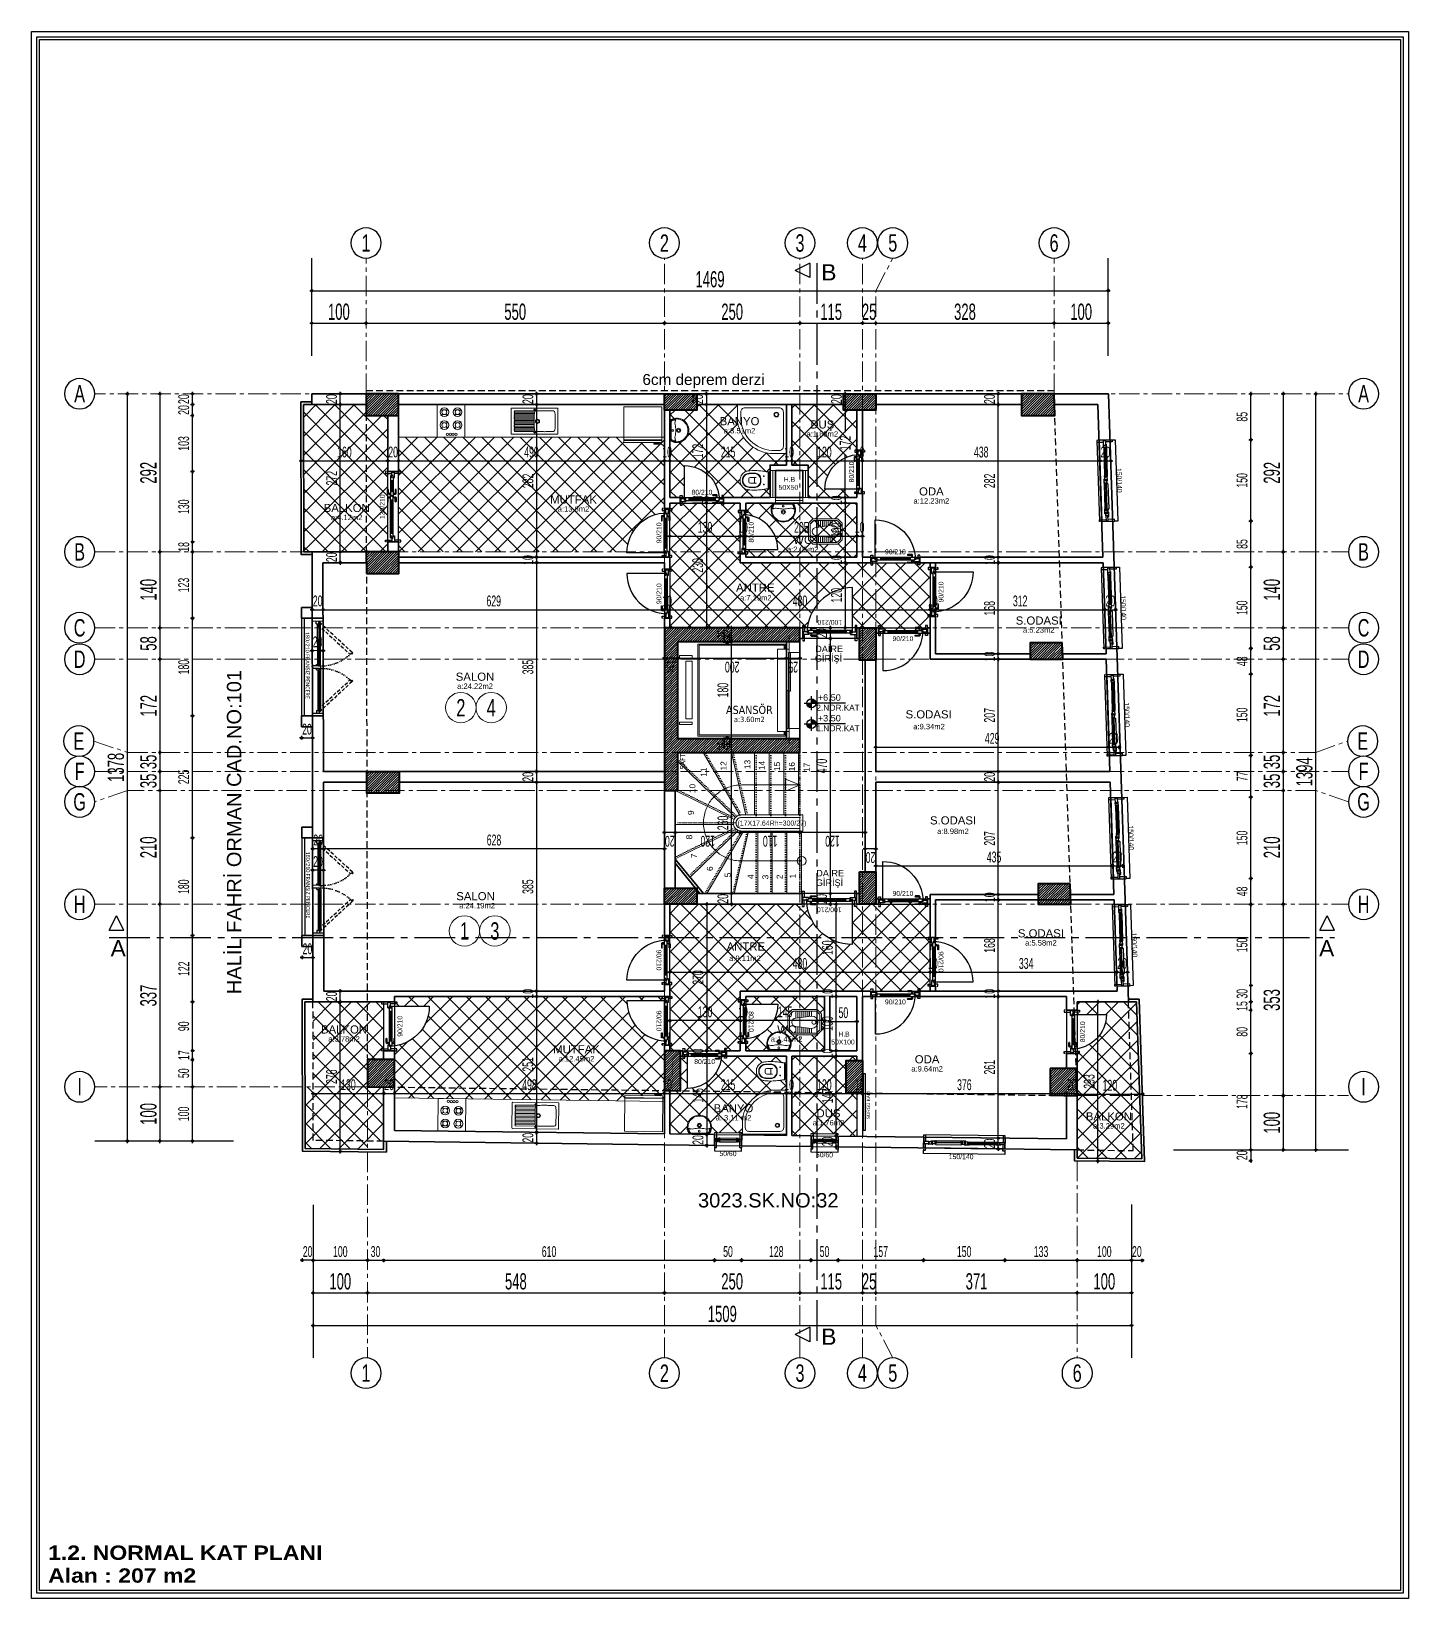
# Model space of a CAD drawing. Extents: x 386248 to 427517, y 4539405 to 4542296.
# Drawn here: x 393307 to 395847, y 4539405 to 4542296 of the extents above; entities that cross this region are included whole.
import ezdxf
from ezdxf.enums import TextEntityAlignment as Align

# ---------------------------------------------------------------- set-up
doc = ezdxf.new("R2010")
doc.units = 0
for name, pattern in [('ACAD_ISO07W100', [3.5, 0.5, -3]), ('CENTER', [2, 1.25, -0.25, 0.25, -0.25]), ('CENTER2', [1.125, 0.75, -0.125, 0.125, -0.125]), ('CENTERX2', [4, 2.5, -0.5, 0.5, -0.5]), ('DASHED2', [0.375, 0.25, -0.125]), ('DOT2', [3.175, 0, -3.175]), ('DUZ', [0]), ('HIDDEN', [9.525, 6.35, -3.175])]:
    doc.linetypes.add(name, pattern=pattern)
for name, color, linetype, lineweight in [('AKS', 251, 'CENTERX2', 20), ('AKS YAZISI', 4, 'Continuous', 25), ('ASIK', 3, 'Continuous', 20), ('baca', 9, 'Continuous', 25), ('DIŞ 2', 167, 'Continuous', 25), ('DUVAR', 4, 'Continuous', 35), ('GOR1', 51, 'Continuous', 25), ('GÖRÜNÜŞ', 9, 'Continuous', 30), ('ince', 203, 'DUZ', 20), ('kolon', 1, 'Continuous', 40), ('KOTLAR', 63, 'Continuous', 30), ('MERDIVEN', 161, 'Continuous', 15), ('MIMARI', 2, 'Continuous', 20), ('OLCU10', 2, 'Continuous', 25), ('t', 11, 'Continuous', 5), ('tarama kolon', 8, 'Continuous', 13), ('tarama ıslak zemin', 216, 'Continuous', 9), ('TEFRİŞ', 103, 'Continuous', 18), ('YAZI', 7, 'Continuous', 25), ('YAZILAR', 1, 'Continuous', 30), ('ölçü20', 1, 'Continuous', 20)]:
    doc.layers.add(name, color=color, linetype=linetype, lineweight=lineweight)
for name, color, linetype in [('alan', 7, 'Continuous'), ('DIM', 7, 'Continuous'), ('duvar-kesim', 250, 'Continuous'), ('kapi', 16, 'Continuous'), ('kapi-yazi', 140, 'Continuous'), ('mahal', 7, 'Continuous'), ('penc-yazi', 7, 'Continuous'), ('pencere', 7, 'Continuous'), ('Standart', 7, 'Continuous'), ('Y-IMAR', 15, 'DUZ')]:
    doc.layers.add(name, color=color, linetype=linetype)
doc.styles.add('arial_1_18', font='arial.ttf', dxfattribs={"height": 0.2})
doc.styles.add('Dış Ölçü', font='', dxfattribs={"height": 12})
doc.styles.add('RomanSTA', font='')
doc.styles.get("Standard").update_dxf_attribs({"font": 'arial.ttf'})
doc.styles.add('STYLE4', font='comic.ttf', dxfattribs={"height": 9})
doc.styles.add('T', font='ISOt.shx', dxfattribs={"width": 0.6})
doc.styles.add('UNIV', font='', dxfattribs={"width": 0.7})
doc.styles.add('VAZ', font='tahoma.ttf')
doc.styles.add('ÖLÇÜ', font='calibri.ttf', dxfattribs={"height": 10})
doc.styles.get('Dış Ölçü').set_extended_font_data('Arial')
doc.styles.get('RomanSTA').set_extended_font_data('Arial')
doc.styles.get('UNIV').set_extended_font_data('Comic Sans MS')
doc.dimstyles.new('DOT2', dxfattribs={"dimtxt": 20, "dimasz": 0.7, "dimexe": 5, "dimexo": 5, "dimgap": 6, "dimtad": 1, "dimdec": 0, "dimdsep": 46, "dimtxsty": 'T', "dimblk1": 'SEL2', "dimblk2": 'SEL2', "dimsah": 1, "dimcen": 0, "dimse1": 1, "dimse2": 1, "dimclrd": 256, "dimclre": 256, "dimclrt": 256, "dimadec": 0, "dimazin": 0, "dimtfac": 1, "dimtdec": 0, "dimtix": 1, "dimtmove": 2, "dimatfit": 3, "dimldrblk": 'SEL2', "dimfxl": 1, "dimtolj": 1, "dimtzin": 0, "dimarcsym": 0})
pattern_1 = [(45, (170792.406, 4604203.09), (-17.6776695, 17.6776695), []), (135, (170792.406, 4604203.09), (-17.6776695, -17.6776695), [])]

msp = doc.modelspace()

# ---------------------------------------------------------------- texts
at = {"layer": 'alan'}
for s, p in [('a:3.51m2', (394613.074, 4541554.18)), ('a:1.88m2', (394765.726, 4541548.213)), ('a:13.8m2', (394306.968, 4541409.844)), ('a:12.23m2', (394966.756, 4541424.713)), ('a:4.12m2', (393888.852, 4541394.221)), ('a:2.05m2', (394729.539, 4541335.501)), ('a:7.19m2', (394643.068, 4541246.062)), ('a:5.23m2', (395164.736, 4541186.587)), ('a:24.22m2', (394125.397, 4541083.073)), ('a:9.34m2', (394962.435, 4541008.528)), ('a:8.98m2', (395006.506, 4540815.435)), ('a:24.19m2', (394129.211, 4540678.218)), ('a:5.58m2', (395168.685, 4540609.717)), ('a:9.11m2', (394622.983, 4540581.205)), ('a:3.78m2', (393883.894, 4540432.468)), ('a:1.45m2', (394699.918, 4540432.324)), ('a:12.45m2', (394312.492, 4540395.961)), ('a:9.64m2', (394958.839, 4540377.414)), ('a: 3.11 m2', (394601.863, 4540287.156)), ('a:1.76m2', (394777.015, 4540277.988)), ('a:3.29m2', (395294.034, 4540272.169))]:
    msp.add_text(s, height=10, dxfattribs=at).set_placement(p, align=Align.CENTER)
at = {"layer": 'alan', "style": 'VAZ'}
msp.add_text('a:3.60m2', height=10, dxfattribs=at).set_placement((394631.199, 4541021.826), align=Align.CENTER)
msp.add_text('ŞAFT', height=10, rotation=90, dxfattribs=at).set_placement((394513.397, 4540949.271), align=Align.CENTER)
at = {"layer": 'kapi'}
msp.add_text('SÜRGÜ KAPI', height=6, rotation=90, dxfattribs=at).set_placement((394853.497, 4540315.763), align=Align.CENTER)
at = {"layer": 'kapi-yazi'}
for s, rotation, p in [('80/210', 90.000001, (394819.524, 4541483.104)), ('130/210', 90.000001, (393954.439, 4541418.959)), ('90/210', 90.000001, (394464.524, 4541370.762)), ('80/210', 90.000001, (394634.524, 4541372.122)), ('90/210', 90.000004, (394464.524, 4541258.593)), ('90/210', 90.000004, (394984.524, 4541261.814)), ('100/210', 180.000001, (394779.524, 4541205.762)), ('100/210', 180.000001, (394778.524, 4540675.762)), ('90/210', 269.999996, (394464.524, 4540582.932)), ('90/210', 269.999996, (394984.524, 4540579.711)), ('90/210', 90.000004, (393986.965, 4540460.762)), ('90/210', 269.999999, (394464.524, 4540470.762)), ('80/210', 269.999999, (394634.524, 4540469.403)), ('80/210', 90.000004, (395245.568, 4540450.583))]:
    msp.add_text(s, height=9, rotation=rotation, dxfattribs=at).set_placement(p, align=Align.MIDDLE_CENTER)
for s, p in [('80/210', (394543.738, 4541445.762)), ('90/210', (394900.383, 4541335.762)), ('90/210', (394914.359, 4541175.762)), ('90/210', (394914.359, 4540705.762)), ('90/210', (394900.383, 4540505.762)), ('80/210', (394548.738, 4540395.762))]:
    msp.add_text(s, height=9, dxfattribs=at).set_placement(p, align=Align.MIDDLE_CENTER)
at = {"layer": 'KOTLAR', "color": 251, "linetype": 'Continuous'}
msp.add_text('6cm deprem derzi', height=20.16, dxfattribs=at).set_placement((394434.063, 4541643.518))
at = {"layer": 'KOTLAR', "color": 1, "linetype": 'Continuous'}
for s, height, p in [('+6.50', 12, (394757.351, 4541061.102)), ('2.NOR.KAT', 10.8, (394754.867, 4541042.961)), ('1.NOR.KAT', 10.8, (394754.867, 4541004.869)), ('+3.50', 12, (394757.351, 4541023.009))]:
    msp.add_text(s, height=height, rotation=359.999996, dxfattribs=at).set_placement(p)
at = {"layer": 'mahal'}
for s, p in [('BANYO', (394613.074, 4541569.18)), ('DUŞ', (394765.726, 4541563.213)), ('ODA', (394966.756, 4541439.713)), ('BALKON', (393888.852, 4541409.221)), ('MUTFAK', (394306.968, 4541424.844)), ('WC', (394729.539, 4541350.501)), ('ANTRE', (394642.161, 4541262.299)), ('S.ODASI', (395164.736, 4541201.587)), ('SALON', (394125.397, 4541098.073)), ('S.ODASI', (394961.665, 4541028.598)), ('S.ODASI', (395006.698, 4540833.027)), ('SALON ', (394129.211, 4540693.218)), ('S.ODASI', (395168.685, 4540624.717)), ('ANTRE', (394624.736, 4540600.348)), ('BALKON', (393883.894, 4540447.468)), ('WC', (394699.918, 4540447.324)), ('MUTFAK', (394312.492, 4540410.961)), ('ODA', (394958.839, 4540392.414)), ('BANYO', (394601.863, 4540302.156)), ('DUŞ', (394777.015, 4540292.988)), ('BALKON', (395294.034, 4540287.169))]:
    msp.add_text(s, height=15, dxfattribs=at).set_placement(p, align=Align.CENTER)
at = {"layer": 'mahal', "style": 'VAZ'}
msp.add_text('ASANSÖR', height=15, dxfattribs=at).set_placement((394631.199, 4541036.826), align=Align.CENTER)
at = {"layer": 'penc-yazi', "linetype": 'ByBlock', "style": 'Dış Ölçü'}
for rotation, p in [(271.885871, (395313.264, 4541467.721)), (271.885871, (395320.996, 4541232.914)), (271.885871, (395327.499, 4541035.414)), (271.885871, (395334.973, 4540808.414)), (271.885871, (395341.476, 4540610.914)), (359.627152, (395021.647, 4540220.227))]:
    msp.add_text('150/140', height=9, rotation=rotation, dxfattribs=at).set_placement(p, align=Align.MIDDLE_CENTER)
at = {"layer": 'penc-yazi'}
for p in [(394591.757, 4540225.906), (394769.659, 4540223.686)]:
    msp.add_text('50/60', height=9, rotation=359.285095, dxfattribs=at).set_placement(p, align=Align.MIDDLE_CENTER)
at = {"layer": 't'}
for s, p in [('50X50', (394703.244, 4541454.717)), ('H.B', (394705.101, 4541469.406)), ('50X100', (394803.818, 4540431.769)), ('H.B', (394805.674, 4540446.457))]:
    msp.add_text(s, height=9, dxfattribs=at).set_placement(p, align=Align.MIDDLE_CENTER)
at = {"layer": 'YAZILAR', "color": 0, "style": 'RomanSTA'}
msp.add_text('HALİL FAHRİ ORMAN CAD.NO:101', height=26.47628, rotation=90, dxfattribs=at).set_placement((393694.363, 4540519.978))
msp.add_text('3023.SK.NO:32', height=26.47628, dxfattribs=at).set_placement((394536.502, 4540126.701))
at = {"layer": 'YAZILAR', "color": 0, "char_height": 26.47628, "width": 5120.77446, "attachment_point": 1, "style": 'RomanSTA'}
for s, insert in [('{\\fArial Black|b0|i0|c0|p34;1\\fArial Black|b0|i0|c162|p34;.2. NORMAL KAT PLANI}', (393338.346, 4539503.271)), ('{\\fArial Black|b0|i0|c0|p34;Alan : 207 m2}', (393338.346, 4539461.11))]:
    msp.add_mtext(s, dxfattribs=dict(at, insert=insert))

# ---------------------------------------------------------------- blocks, each defined once
blk = doc.blocks.new('fm-door1')
at = {"linetype": 'Continuous'}
for p, q in [((0, 2.5), (0, -2.5)), ((10, 2.5), (0, 2.5)), ((8, 3.2), (8, 0)), ((8.4, 2.8), (12.8, 2.8)), ((9, 5), (91, 5)), ((9, 5), (9, 3)), ((10, 3), (9, 3)), ((10, 3), (10, -0.5)), ((10, 3), (10, -0.5)), ((10, 0), (90, 0)), ((19, 5), (19, 0)), ((81, 5), (81, 0)), ((91, 3), (90, 3)), ((90, 3), (90, -0.5)), ((90, 2.5), (100, 2.5)), ((91, 5), (91, 3)), ((100, 2.5), (100, -2.5)), ((11, -2.5), (0, -2.5)), ((10, -0.5), (11, -0.5)), ((11, -0.5), (10, -0.5)), ((11, -0.5), (11, -2.5)), ((11, -2.5), (11, -0.5)), ((89, -2.5), (89, -0.5)), ((89, -0.5), (90, -0.5)), ((89, -2.5), (100, -2.5))]:
    blk.add_line(p, q, dxfattribs=at)
at = {"color": 8, "linetype": 'Continuous'}
for p, q in [((19, 3.5), (81, 3.5)), ((19, 1.5), (81, 1.5))]:
    blk.add_line(p, q, dxfattribs=at)
at = {"linetype": 'Continuous'}
for points in [[(85.8, 5.8), (85.8, 8.9, 0.414214), (84.2, 10.4), (75.9, 10.4, 1), (75.9, 8.9), (83.5, 8.9, -0.414214), (84.2, 8.1), (84.2, 5.8)], [(85.8, -0.8), (85.8, -3.9, -0.414214), (84.2, -5.4), (75.9, -5.4, -1), (75.9, -3.9), (83.5, -3.9, 0.414214), (84.2, -3.1), (84.2, -0.8)]]:
    blk.add_lwpolyline(points, format="xyb", dxfattribs=at)
for points in [[(86.9, 5), (86.9, 5.8), (83.1, 5.8), (83.1, 5)], [(86.9, 0), (86.9, -0.8), (83.1, -0.8), (83.1, 0)]]:
    blk.add_lwpolyline(points, dxfattribs=at)
blk.add_circle((8.4, 3.2), 0.426, dxfattribs=at)
blk = doc.blocks.new('fm-door2')
at = {"linetype": 'Continuous'}
for p, q in [((0, 2.5), (0, -2.5)), ((10, 2.5), (0, 2.5)), ((7, 3.2), (7, 0)), ((7.4, 2.8), (12.8, 2.8)), ((8, 5), (8, 3)), ((8, 5), (100, 5)), ((10, 3), (8, 3)), ((10, 3), (10, -0.5)), ((10, 0), (98, 0)), ((18, 5), (18, 0)), ((90, 5), (90, 0)), ((100, 3), (98, 3)), ((98, 3), (98, 0)), ((100, 2), (98, 2)), ((98, 2), (98, 0)), ((140, 0), (98, 0)), ((100, 5), (100, 3)), ((142, 5), (100, 5)), ((100, 5), (100, 2)), ((108, 5), (108, 0)), ((132, 5), (132, 0)), ((142.6, 2.8), (137.2, 2.8)), ((140, 3), (142, 3)), ((140, 3), (140, -0.5)), ((140, 2.5), (150, 2.5)), ((142, 5), (142, 3)), ((143, 3.2), (143, 0)), ((150, 2.5), (150, -2.5)), ((12, -2.5), (0, -2.5)), ((10, -0.5), (12, -0.5)), ((12, -0.5), (12, -2.5)), ((138, -0.5), (138, -2.5)), ((140, -0.5), (138, -0.5)), ((138, -2.5), (150, -2.5))]:
    blk.add_line(p, q, dxfattribs=at)
at = {"color": 8, "linetype": 'Continuous'}
for p, q in [((18, 3.5), (90, 3.5)), ((18, 1.5), (90, 1.5)), ((132, 3.5), (108, 3.5)), ((132, 1.5), (108, 1.5))]:
    blk.add_line(p, q, dxfattribs=at)
at = {"linetype": 'Continuous'}
for points in [[(95.9, 5.8), (95.9, 8.9, 0.414214), (94.3, 10.4), (86, 10.4, 1), (86, 8.9), (93.6, 8.9, -0.414214), (94.3, 8.1), (94.3, 5.8)], [(102.1, 5.8), (102.1, 8.9, -0.414214), (103.7, 10.4), (112, 10.4, -1), (112, 8.9), (104.4, 8.9, 0.414214), (103.7, 8.1), (103.7, 5.8)], [(95.9, -0.8), (95.9, -3.9, -0.414214), (94.3, -5.4), (86, -5.4, -1), (86, -3.9), (93.6, -3.9, 0.414214), (94.3, -3.1), (94.3, -0.8)], [(102.1, -0.8), (102.1, -3.9, 0.414214), (103.7, -5.4), (112, -5.4, 1), (112, -3.9), (104.4, -3.9, -0.414214), (103.7, -3.1), (103.7, -0.8)]]:
    blk.add_lwpolyline(points, format="xyb", dxfattribs=at)
for points in [[(97, 5), (97, 5.8), (93.2, 5.8), (93.2, 5)], [(101, 5), (101, 5.8), (104.8, 5.8), (104.8, 5)], [(101, 0), (101, -0.8), (104.8, -0.8), (104.8, 0)], [(97, 0), (97, -0.8), (93.2, -0.8), (93.2, 0)]]:
    blk.add_lwpolyline(points, dxfattribs=at)
for centre in [(7.4, 3.2), (142.6, 3.2)]:
    blk.add_circle(centre, 0.426, dxfattribs=at)
blk = doc.blocks.new('Firin-3')
blk.add_lwpolyline([(-25.5, 0), (25.5, 0), (25.5, -60), (-25.5, -60)], close=True)
at = {"color": 8}
for points in [[(-18.3, -8.3), (-15.5, -11.1), (-15.7, -11.3), (-18.5, -8.5)], [(-18.2, -20), (-18.4, -19.8), (-15.5, -17), (-15.4, -17.1)], [(-9.1, -17.4), (-6.2, -20.3), (-6.1, -20.1), (-8.9, -17.2)], [(-6.1, -8.3), (-5.9, -8.5), (-8.7, -11.3), (-8.9, -11.1)], [(6.1, -8.3), (8.9, -11.1), (8.7, -11.3), (5.9, -8.5)], [(6.2, -20), (6, -19.8), (8.9, -17), (9.1, -17.1)], [(15.3, -17.4), (18.2, -20.3), (18.4, -20.1), (15.5, -17.2)], [(18.3, -8.3), (18.5, -8.5), (15.7, -11.3), (15.5, -11.1)], [(-18.4, -32.1), (-15.6, -34.9), (-15.8, -35.1), (-18.6, -32.2)], [(-18.3, -43.8), (-18.5, -43.6), (-15.6, -40.7), (-15.5, -40.9)], [(-9.2, -41.2), (-6.3, -44), (-6.2, -43.9), (-9, -41)], [(-6.2, -32.1), (-6, -32.2), (-8.9, -35.1), (-9, -34.9)], [(6.1, -32.1), (8.9, -34.9), (8.7, -35.1), (5.9, -32.2)], [(6.2, -43.8), (6, -43.6), (8.9, -40.7), (9.1, -40.9)], [(15.3, -41.2), (18.2, -44), (18.4, -43.9), (15.5, -41)], [(18.3, -32.1), (18.5, -32.2), (15.7, -35.1), (15.5, -34.9)]]:
    blk.add_lwpolyline(points, close=True, dxfattribs=at)
for centre, radius in [((-12.2, -14.1), 8.01), ((-12.2, -14.1), 4.49), ((12.2, -14.1), 8.01), ((12.2, -14.1), 4.49), ((-12.3, -37.8), 8.01), ((-12.3, -37.8), 4.49), ((-9, -54.8), 2.16), ((-3.8, -54.8), 2.16), ((1.3, -54.8), 2.16), ((12.2, -37.8), 8.01), ((6.8, -54.8), 2.16), ((12.2, -37.8), 4.49)]:
    blk.add_circle(centre, radius, dxfattribs=at)
blk = doc.blocks.new('Evye-2')
for p, q in [((-37.5, -23), (-37.5, 23.5)), ((-36.5, 24.5), (47.5, 24.5)), ((3, 21), (7, 21)), ((5, 19), (5, 23)), ((48.5, -23), (48.5, 23.5)), ((-36.5, -24), (47.5, -24)), ((3, -20.5), (7, -20.5)), ((5, -22.5), (5, -18.5))]:
    blk.add_line(p, q)
at = {"color": 8}
for p, q in [((41.7, 16.9366), (5.5459, 16.9366)), ((41.7, 14.3766), (6, 14.3766)), ((41.7, 11.8166), (6, 11.8166)), ((41.7, 9.2566), (6, 9.2566)), ((41.7, 6.6966), (6.0519, 6.6966)), ((41.7, 4.1366), (6.0917, 4.1366)), ((41.7, 1.5766), (6.1117, 1.5766)), ((7, 19.5), (41.7, 19.5)), ((42.9, 18.3), (42.9, 18.1366)), ((42.9, 15.7366), (42.9, 15.5766)), ((42.9, 13.1766), (42.9, 13.0166)), ((42.9, 10.6166), (42.9, 10.4566)), ((42.9, 8.0566), (42.9, 7.8966)), ((42.9, 5.4966), (42.9, 5.3366)), ((42.9, 2.9366), (42.9, 2.7766)), ((42.9, 0.3766), (42.9, 0.2166)), ((41.7, -16.3434), (5.5602, -16.3434)), ((41.7, -8.6634), (6, -8.6634)), ((41.7, -11.2234), (6, -11.2234)), ((41.7, -13.7834), (6, -13.7834)), ((41.7, -6.1034), (6.0537, -6.1034)), ((41.7, -3.5434), (6.0928, -3.5434)), ((41.7, -0.9834), (6.1121, -0.9834)), ((7, -19), (41.7, -19)), ((42.9, -2.1834), (42.9, -2.3434)), ((42.9, -4.7434), (42.9, -4.9034)), ((42.9, -7.3034), (42.9, -7.4634)), ((42.9, -9.8634), (42.9, -10.0234)), ((42.9, -12.4234), (42.9, -12.5834)), ((42.9, -14.9834), (42.9, -15.1434)), ((42.9, -17.5434), (42.9, -17.8))]:
    blk.add_line(p, q, dxfattribs=at)
for centre, radius in [((0, 0), 3.75), ((0, 0), 2.9), ((5, 21), 1.5), ((5, -20.5), 1.5)]:
    blk.add_circle(centre, radius)
for centre, radius, start, end in [((-36.5, 23.5), 1, 90, 180), ((299.8725, 0.2501), 332.4869, 178.626321, 180.000028), ((299.8725, 0.2498), 332.4869, 179.999972, 181.373679), ((134.2205, 4.2225), 166.7873, 176.686806, 178.626337), ((34.8012, 9.9778), 67.2016, 174.430498, 176.686733), ((-29.5, 16.5), 2.5831, 90, 180), ((-22.9779, -47.8015), 67.2017, 93.313256, 95.56949), ((-17.2225, -147.2206), 166.7873, 91.373663, 93.313194), ((-13.2502, -312.8726), 332.4869, 89.999972, 91.373679), ((-13.2498, -312.8726), 332.4869, 88.626321, 90.000028), ((-9.2775, -147.2206), 166.7873, 86.686806, 88.626337), ((-3.5221, -47.8011), 67.2014, 84.430506, 86.686741), ((3, 16.5), 2.5831, 0, 90), ((-61.3012, 9.9779), 67.2016, 3.313246, 5.569481), ((-160.7205, 4.2225), 166.7873, 1.373663, 3.313194), ((-326.3726, 0.2498), 332.4869, 358.626321, 0.000028), ((-326.3725, 0.2501), 332.4869, 359.999972, 1.373679), ((47.5, 23.5), 1, 0, 90), ((-36.5, -23), 1, 180, 270), ((134.2205, -3.7226), 166.7873, 181.373663, 183.313194), ((34.8012, -9.4779), 67.2015, 183.313269, 185.569504), ((-29.5, -16), 2.5831, 180, 270), ((-22.9779, 48.3014), 67.2017, 264.43051, 266.686744), ((-17.2225, 147.7205), 166.7873, 266.686806, 268.626337), ((-13.2502, 313.3725), 332.4869, 268.626321, 270.000028), ((-13.2498, 313.3725), 332.4869, 269.999972, 271.373679), ((-9.2775, 147.7205), 166.7873, 271.373663, 273.313194), ((-3.5221, 48.301), 67.2014, 273.313238, 275.569472), ((3, -16), 2.5831, 270, 0), ((-61.3012, -9.478), 67.2015, 354.430518, 356.686753), ((-160.7205, -3.7226), 166.7873, 356.686806, 358.626337), ((47.5, -23), 1, 270, 0)]:
    blk.add_arc(centre, radius, start, end)
for centre, start, end in [((41.7, 18.3), 0, 90), ((41.7, 18.1366), 270, 0), ((41.7, 15.7366), 0, 90), ((41.7, 15.5766), 270, 0), ((41.7, 13.1766), 0, 90), ((41.7, 13.0166), 270, 0), ((41.7, 10.6166), 0, 90), ((41.7, 10.4566), 270, 0), ((41.7, 8.0566), 0, 90), ((41.7, 7.8966), 270, 0), ((41.7, 5.4966), 0, 90), ((41.7, 5.3366), 270, 0), ((41.7, 2.9366), 0, 90), ((41.7, 2.7766), 270, 0), ((41.7, 0.3766), 0, 90), ((41.7, 0.2166), 270, 0), ((41.7, -2.1834), 0, 90), ((41.7, -2.3434), 270, 0), ((41.7, -4.7434), 0, 90), ((41.7, -4.9034), 270, 0), ((41.7, -7.3034), 0, 90), ((41.7, -7.4634), 270, 0), ((41.7, -9.8634), 0, 90), ((41.7, -10.0234), 270, 0), ((41.7, -12.4234), 0, 90), ((41.7, -12.5834), 270, 0), ((41.7, -14.9834), 0, 90), ((41.7, -15.1434), 270, 0), ((41.7, -17.5434), 0, 90), ((41.7, -17.8), 270, 0)]:
    blk.add_arc(centre, 1.2, start, end, dxfattribs=at)
blk = doc.blocks.new('Buzdlb2')
for p, q in [((-32, 0), (32, 0)), ((35, -4), (-35, -4)), ((-35, -4), (-35, -70)), ((35, -70), (35, -4)), ((35, -65), (-35, -65)), ((-35, -66), (35, -66)), ((-35, -70), (35, -70))]:
    blk.add_line(p, q)
at = {"color": 8}
for p, q in [((-30, -72), (-20, -72)), ((-30, -73), (-30, -72)), ((-20, -73), (-30, -73)), ((-29, -70), (-29, -72)), ((-26, -70), (-26, -72)), ((-20, -72), (-20, -73))]:
    blk.add_line(p, q, dxfattribs=at)
blk = doc.blocks.new('SEL2')
at = {"layer": 'OLCU10'}
for p, q in [((5.25, 0), (-5.25, 0)), ((0, 5.25), (0, -3.95))]:
    blk.add_line(p, q, dxfattribs=at)
blk.add_circle((0, 0), 2.75, dxfattribs=at)
blk = doc.blocks.new('*D1959')
at = {"layer": 'Defpoints', "color": 0}
for p in [(394247.4, 4541627.4), (394239, 4541607.4), (394247.4, 4541607.4)]:
    blk.add_point(p, dxfattribs=at)
at = {"layer": 'DIM', "lineweight": -2}
for p, q in [((394239, 4541628.1), (394239, 4541628.8)), ((394239, 4541627.4), (394239, 4541607.4)), ((394239, 4541606.7), (394239, 4541606))]:
    blk.add_line(p, q, dxfattribs=at)
at = {"layer": 'DIM', "linetype": 'ByBlock', "lineweight": -2, "xscale": 0.7, "yscale": 0.7, "zscale": 0.7}
for p, rotation in [((394239, 4541627.4), 270), ((394239, 4541607.4), 90)]:
    blk.add_blockref('SEL2', p, dxfattribs=dict(at, rotation=rotation))
at = {"layer": 'DIM', "insert": (394223, 4541617.4), "char_height": 20, "attachment_point": 5, "rotation": 90, "style": 'T'}
blk.add_mtext('\\A1;20', dxfattribs=at)
blk = doc.blocks.new('*D1960')
at = {"layer": 'Defpoints', "color": 0}
for p in [(394247.4, 4541607.4), (394239, 4541325.8), (394264.8, 4541325.8)]:
    blk.add_point(p, dxfattribs=at)
at = {"layer": 'DIM', "lineweight": -2}
blk.add_line((394239, 4541606.7), (394239, 4541326.5), dxfattribs=at)
at = {"layer": 'DIM', "linetype": 'ByBlock', "lineweight": -2, "xscale": 0.7, "yscale": 0.7, "zscale": 0.7}
for p, rotation in [((394239, 4541607.4), 90), ((394239, 4541325.8), 270)]:
    blk.add_blockref('SEL2', p, dxfattribs=dict(at, rotation=rotation))
at = {"layer": 'DIM', "insert": (394223, 4541466.6), "char_height": 20, "attachment_point": 5, "rotation": 90, "style": 'T'}
blk.add_mtext('\\A1;282', dxfattribs=at)
blk = doc.blocks.new('*D1961')
at = {"layer": 'Defpoints', "color": 0}
for p in [(394239, 4541315.8), (394257.6, 4541315.8), (394264.8, 4541325.8)]:
    blk.add_point(p, dxfattribs=at)
at = {"layer": 'DIM', "lineweight": -2}
for p, q in [((394239, 4541326.5), (394239, 4541327.2)), ((394239, 4541325.8), (394239, 4541315.8)), ((394239, 4541315.1), (394239, 4541314.4))]:
    blk.add_line(p, q, dxfattribs=at)
at = {"layer": 'DIM', "linetype": 'ByBlock', "lineweight": -2, "xscale": 0.7, "yscale": 0.7, "zscale": 0.7}
for p, rotation in [((394239, 4541315.8), 90), ((394239, 4541325.8), 270)]:
    blk.add_blockref('SEL2', p, dxfattribs=dict(at, rotation=rotation))
at = {"layer": 'DIM', "insert": (394223, 4541320.8), "char_height": 20, "attachment_point": 5, "rotation": 90, "style": 'T'}
blk.add_mtext('\\A1;10', dxfattribs=at)
blk = doc.blocks.new('*D1962')
at = {"layer": 'Defpoints', "color": 0}
for p in [(394257.6, 4541315.8), (394239, 4540930.8), (394269, 4540930.8)]:
    blk.add_point(p, dxfattribs=at)
at = {"layer": 'DIM', "lineweight": -2}
blk.add_line((394239, 4541315.1), (394239, 4540931.5), dxfattribs=at)
at = {"layer": 'DIM', "linetype": 'ByBlock', "lineweight": -2, "xscale": 0.7, "yscale": 0.7, "zscale": 0.7}
for p, rotation in [((394239, 4541315.8), 90), ((394239, 4540930.8), 270)]:
    blk.add_blockref('SEL2', p, dxfattribs=dict(at, rotation=rotation))
at = {"layer": 'DIM', "insert": (394223, 4541123.3), "char_height": 20, "attachment_point": 5, "rotation": 90, "style": 'T'}
blk.add_mtext('\\A1;385', dxfattribs=at)
blk = doc.blocks.new('*D1963')
at = {"layer": 'Defpoints', "color": 0}
for p in [(394269, 4540930.8), (394239, 4540910.8), (394269, 4540910.8)]:
    blk.add_point(p, dxfattribs=at)
at = {"layer": 'DIM', "lineweight": -2}
for p, q in [((394239, 4540931.5), (394239, 4540932.2)), ((394239, 4540930.8), (394239, 4540910.8)), ((394239, 4540910.1), (394239, 4540909.4))]:
    blk.add_line(p, q, dxfattribs=at)
at = {"layer": 'DIM', "linetype": 'ByBlock', "lineweight": -2, "xscale": 0.7, "yscale": 0.7, "zscale": 0.7}
for p, rotation in [((394239, 4540930.8), 270), ((394239, 4540910.8), 90)]:
    blk.add_blockref('SEL2', p, dxfattribs=dict(at, rotation=rotation))
at = {"layer": 'DIM', "insert": (394223, 4540920.8), "char_height": 20, "attachment_point": 5, "rotation": 90, "style": 'T'}
blk.add_mtext('\\A1;20', dxfattribs=at)
blk = doc.blocks.new('*D1964')
at = {"layer": 'Defpoints', "color": 0}
for p in [(394269, 4540910.8), (394239, 4540525.8), (394265.2, 4540525.8)]:
    blk.add_point(p, dxfattribs=at)
at = {"layer": 'DIM', "lineweight": -2}
blk.add_line((394239, 4540910.1), (394239, 4540526.5), dxfattribs=at)
at = {"layer": 'DIM', "linetype": 'ByBlock', "lineweight": -2, "xscale": 0.7, "yscale": 0.7, "zscale": 0.7}
for p, rotation in [((394239, 4540910.8), 90), ((394239, 4540525.8), 270)]:
    blk.add_blockref('SEL2', p, dxfattribs=dict(at, rotation=rotation))
at = {"layer": 'DIM', "insert": (394223, 4540718.3), "char_height": 20, "attachment_point": 5, "rotation": 90, "style": 'T'}
blk.add_mtext('\\A1;385', dxfattribs=at)
blk = doc.blocks.new('*D1965')
at = {"layer": 'Defpoints', "color": 0}
for p in [(394265.2, 4540525.8), (394239, 4540515.8), (394254, 4540515.8)]:
    blk.add_point(p, dxfattribs=at)
at = {"layer": 'DIM', "lineweight": -2}
for p, q in [((394239, 4540526.5), (394239, 4540527.2)), ((394239, 4540525.8), (394239, 4540515.8)), ((394239, 4540515.1), (394239, 4540514.4))]:
    blk.add_line(p, q, dxfattribs=at)
at = {"layer": 'DIM', "linetype": 'ByBlock', "lineweight": -2, "xscale": 0.7, "yscale": 0.7, "zscale": 0.7}
for p, rotation in [((394239, 4540525.8), 270), ((394239, 4540515.8), 90)]:
    blk.add_blockref('SEL2', p, dxfattribs=dict(at, rotation=rotation))
at = {"layer": 'DIM', "insert": (394223, 4540520.8), "char_height": 20, "attachment_point": 5, "rotation": 90, "style": 'T'}
blk.add_mtext('\\A1;10', dxfattribs=at)
blk = doc.blocks.new('*D1966')
at = {"layer": 'Defpoints', "color": 0}
for p in [(394254, 4540515.8), (394239, 4540265.2), (394250.9, 4540265.2)]:
    blk.add_point(p, dxfattribs=at)
at = {"layer": 'DIM', "lineweight": -2}
blk.add_line((394239, 4540515.1), (394239, 4540265.9), dxfattribs=at)
at = {"layer": 'DIM', "linetype": 'ByBlock', "lineweight": -2, "xscale": 0.7, "yscale": 0.7, "zscale": 0.7}
for p, rotation in [((394239, 4540515.8), 90), ((394239, 4540265.2), 270)]:
    blk.add_blockref('SEL2', p, dxfattribs=dict(at, rotation=rotation))
at = {"layer": 'DIM', "insert": (394223, 4540390.5), "char_height": 20, "attachment_point": 5, "rotation": 90, "style": 'T'}
blk.add_mtext('\\A1;251', dxfattribs=at)
blk = doc.blocks.new('*D1967')
at = {"layer": 'Defpoints', "color": 0}
for p in [(394250.9, 4540265.2), (394239, 4540245.2), (394250.6, 4540245.2)]:
    blk.add_point(p, dxfattribs=at)
at = {"layer": 'DIM', "lineweight": -2}
for p, q in [((394239, 4540265.9), (394239, 4540266.6)), ((394239, 4540265.2), (394239, 4540245.2)), ((394239, 4540244.5), (394239, 4540243.8))]:
    blk.add_line(p, q, dxfattribs=at)
at = {"layer": 'DIM', "linetype": 'ByBlock', "lineweight": -2, "xscale": 0.7, "yscale": 0.7, "zscale": 0.7}
for p, rotation in [((394239, 4540265.2), 270), ((394239, 4540245.2), 90)]:
    blk.add_blockref('SEL2', p, dxfattribs=dict(at, rotation=rotation))
at = {"layer": 'DIM', "insert": (394223, 4540255.2), "char_height": 20, "attachment_point": 5, "rotation": 90, "style": 'T'}
blk.add_mtext('\\A1;20', dxfattribs=at)
blk = doc.blocks.new('*D1968')
at = {"layer": 'Defpoints', "color": 0}
for p in [(393827, 4540334.3), (393957, 4540336.9), (393957, 4540334.3)]:
    blk.add_point(p, dxfattribs=at)
at = {"layer": 'DIM', "lineweight": -2}
blk.add_line((393827.7, 4540336.9), (393956.3, 4540336.9), dxfattribs=at)
at = {"layer": 'DIM', "linetype": 'ByBlock', "lineweight": -2, "xscale": 0.7, "yscale": 0.7, "zscale": 0.7, "rotation": 180}
blk.add_blockref('SEL2', (393827, 4540336.9), dxfattribs=at)
at = {"layer": 'DIM', "linetype": 'ByBlock', "lineweight": -2, "xscale": 0.7, "yscale": 0.7, "zscale": 0.7}
blk.add_blockref('SEL2', (393957, 4540336.9), dxfattribs=at)
at = {"layer": 'DIM', "insert": (393892, 4540352.9), "char_height": 20, "attachment_point": 5, "style": 'T'}
blk.add_mtext('\\A1;130', dxfattribs=at)
blk = doc.blocks.new('*D1969')
at = {"layer": 'Defpoints', "color": 0}
for p in [(393957, 4540334.3), (393977, 4540336.9), (393977, 4540336.9)]:
    blk.add_point(p, dxfattribs=at)
at = {"layer": 'DIM', "lineweight": -2}
for p, q in [((393956.3, 4540336.9), (393955.6, 4540336.9)), ((393957, 4540336.9), (393977, 4540336.9)), ((393977.7, 4540336.9), (393978.4, 4540336.9))]:
    blk.add_line(p, q, dxfattribs=at)
at = {"layer": 'DIM', "linetype": 'ByBlock', "lineweight": -2, "xscale": 0.7, "yscale": 0.7, "zscale": 0.7}
blk.add_blockref('SEL2', (393957, 4540336.9), dxfattribs=at)
at = {"layer": 'DIM', "linetype": 'ByBlock', "lineweight": -2, "xscale": 0.7, "yscale": 0.7, "zscale": 0.7, "rotation": 180}
blk.add_blockref('SEL2', (393977, 4540336.9), dxfattribs=at)
at = {"layer": 'DIM', "insert": (393967, 4540352.9), "char_height": 20, "attachment_point": 5, "style": 'T'}
blk.add_mtext('\\A1;20', dxfattribs=at)
blk = doc.blocks.new('*D1970')
at = {"layer": 'Defpoints', "color": 0}
for p in [(394474.5, 4540352), (393977, 4540336.9), (394474.5, 4540336.9)]:
    blk.add_point(p, dxfattribs=at)
at = {"layer": 'DIM', "lineweight": -2}
blk.add_line((393977.7, 4540336.9), (394473.8, 4540336.9), dxfattribs=at)
at = {"layer": 'DIM', "linetype": 'ByBlock', "lineweight": -2, "xscale": 0.7, "yscale": 0.7, "zscale": 0.7, "rotation": 180}
blk.add_blockref('SEL2', (393977, 4540336.9), dxfattribs=at)
at = {"layer": 'DIM', "linetype": 'ByBlock', "lineweight": -2, "xscale": 0.7, "yscale": 0.7, "zscale": 0.7}
blk.add_blockref('SEL2', (394474.5, 4540336.9), dxfattribs=at)
at = {"layer": 'DIM', "insert": (394225.7, 4540352.9), "char_height": 20, "attachment_point": 5, "style": 'T'}
blk.add_mtext('\\A1;498', dxfattribs=at)
blk = doc.blocks.new('*D1971')
at = {"layer": 'Defpoints', "color": 0}
for p in [(394474.5, 4540352), (394484.5, 4540336.9), (394484.5, 4540328.7)]:
    blk.add_point(p, dxfattribs=at)
at = {"layer": 'DIM', "lineweight": -2}
for p, q in [((394473.8, 4540336.9), (394473.1, 4540336.9)), ((394474.5, 4540336.9), (394484.5, 4540336.9)), ((394485.2, 4540336.9), (394485.9, 4540336.9))]:
    blk.add_line(p, q, dxfattribs=at)
at = {"layer": 'DIM', "linetype": 'ByBlock', "lineweight": -2, "xscale": 0.7, "yscale": 0.7, "zscale": 0.7}
blk.add_blockref('SEL2', (394474.5, 4540336.9), dxfattribs=at)
at = {"layer": 'DIM', "linetype": 'ByBlock', "lineweight": -2, "xscale": 0.7, "yscale": 0.7, "zscale": 0.7, "rotation": 180}
blk.add_blockref('SEL2', (394484.5, 4540336.9), dxfattribs=at)
at = {"layer": 'DIM', "insert": (394479.5, 4540352.9), "char_height": 20, "attachment_point": 5, "style": 'T'}
blk.add_mtext('\\A1;10', dxfattribs=at)
blk = doc.blocks.new('*D1972')
at = {"layer": 'Defpoints', "color": 0}
for p in [(394484.5, 4540328.7), (394699.5, 4540336.9), (394699.5, 4540328.7)]:
    blk.add_point(p, dxfattribs=at)
at = {"layer": 'DIM', "lineweight": -2}
blk.add_line((394485.2, 4540336.9), (394698.8, 4540336.9), dxfattribs=at)
at = {"layer": 'DIM', "linetype": 'ByBlock', "lineweight": -2, "xscale": 0.7, "yscale": 0.7, "zscale": 0.7, "rotation": 180}
blk.add_blockref('SEL2', (394484.5, 4540336.9), dxfattribs=at)
at = {"layer": 'DIM', "linetype": 'ByBlock', "lineweight": -2, "xscale": 0.7, "yscale": 0.7, "zscale": 0.7}
blk.add_blockref('SEL2', (394699.5, 4540336.9), dxfattribs=at)
at = {"layer": 'DIM', "insert": (394592, 4540352.9), "char_height": 20, "attachment_point": 5, "style": 'T'}
blk.add_mtext('\\A1;215', dxfattribs=at)
blk = doc.blocks.new('*D1973')
at = {"layer": 'Defpoints', "color": 0}
for p in [(394699.5, 4540328.7), (394709.5, 4540336.9), (394709.5, 4540324.2)]:
    blk.add_point(p, dxfattribs=at)
at = {"layer": 'DIM', "lineweight": -2}
for p, q in [((394698.8, 4540336.9), (394698.1, 4540336.9)), ((394699.5, 4540336.9), (394709.5, 4540336.9)), ((394710.2, 4540336.9), (394710.9, 4540336.9))]:
    blk.add_line(p, q, dxfattribs=at)
at = {"layer": 'DIM', "linetype": 'ByBlock', "lineweight": -2, "xscale": 0.7, "yscale": 0.7, "zscale": 0.7}
blk.add_blockref('SEL2', (394699.5, 4540336.9), dxfattribs=at)
at = {"layer": 'DIM', "linetype": 'ByBlock', "lineweight": -2, "xscale": 0.7, "yscale": 0.7, "zscale": 0.7, "rotation": 180}
blk.add_blockref('SEL2', (394709.5, 4540336.9), dxfattribs=at)
at = {"layer": 'DIM', "insert": (394704.5, 4540352.9), "char_height": 20, "attachment_point": 5, "style": 'T'}
blk.add_mtext('\\A1;10', dxfattribs=at)
blk = doc.blocks.new('*D1974')
at = {"layer": 'Defpoints', "color": 0}
for p in [(394709.5, 4540324.2), (394829.5, 4540336.9), (394829.5, 4540310.2)]:
    blk.add_point(p, dxfattribs=at)
at = {"layer": 'DIM', "lineweight": -2}
blk.add_line((394710.2, 4540336.9), (394828.8, 4540336.9), dxfattribs=at)
at = {"layer": 'DIM', "linetype": 'ByBlock', "lineweight": -2, "xscale": 0.7, "yscale": 0.7, "zscale": 0.7, "rotation": 180}
blk.add_blockref('SEL2', (394709.5, 4540336.9), dxfattribs=at)
at = {"layer": 'DIM', "linetype": 'ByBlock', "lineweight": -2, "xscale": 0.7, "yscale": 0.7, "zscale": 0.7}
blk.add_blockref('SEL2', (394829.5, 4540336.9), dxfattribs=at)
at = {"layer": 'DIM', "insert": (394769.5, 4540352.9), "char_height": 20, "attachment_point": 5, "style": 'T'}
blk.add_mtext('\\A1;120', dxfattribs=at)
blk = doc.blocks.new('*D1975')
at = {"layer": 'Defpoints', "color": 0}
for p in [(394839.5, 4540336.9), (394829.5, 4540310.2), (394839.5, 4540310.2)]:
    blk.add_point(p, dxfattribs=at)
at = {"layer": 'DIM', "lineweight": -2}
for p, q in [((394828.8, 4540336.9), (394828.1, 4540336.9)), ((394829.5, 4540336.9), (394839.5, 4540336.9)), ((394840.2, 4540336.9), (394840.9, 4540336.9))]:
    blk.add_line(p, q, dxfattribs=at)
at = {"layer": 'DIM', "linetype": 'ByBlock', "lineweight": -2, "xscale": 0.7, "yscale": 0.7, "zscale": 0.7}
blk.add_blockref('SEL2', (394829.5, 4540336.9), dxfattribs=at)
at = {"layer": 'DIM', "linetype": 'ByBlock', "lineweight": -2, "xscale": 0.7, "yscale": 0.7, "zscale": 0.7, "rotation": 180}
blk.add_blockref('SEL2', (394839.5, 4540336.9), dxfattribs=at)
at = {"layer": 'DIM', "insert": (394834.5, 4540352.9), "char_height": 20, "attachment_point": 5, "style": 'T'}
blk.add_mtext('\\A1;10', dxfattribs=at)
blk = doc.blocks.new('*D1976')
at = {"layer": 'Defpoints', "color": 0}
for p in [(395215.6, 4540336.9), (394839.5, 4540310.2), (395215.6, 4540316.5)]:
    blk.add_point(p, dxfattribs=at)
at = {"layer": 'DIM', "lineweight": -2}
blk.add_line((394840.2, 4540336.9), (395214.9, 4540336.9), dxfattribs=at)
at = {"layer": 'DIM', "linetype": 'ByBlock', "lineweight": -2, "xscale": 0.7, "yscale": 0.7, "zscale": 0.7, "rotation": 180}
blk.add_blockref('SEL2', (394839.5, 4540336.9), dxfattribs=at)
at = {"layer": 'DIM', "linetype": 'ByBlock', "lineweight": -2, "xscale": 0.7, "yscale": 0.7, "zscale": 0.7}
blk.add_blockref('SEL2', (395215.6, 4540336.9), dxfattribs=at)
at = {"layer": 'DIM', "insert": (395027.5, 4540352.9), "char_height": 20, "attachment_point": 5, "style": 'T'}
blk.add_mtext('\\A1;376', dxfattribs=at)
blk = doc.blocks.new('*D1977')
at = {"layer": 'Defpoints', "color": 0}
for p in [(395235.6, 4540336.9), (395215.6, 4540316.5), (395235.6, 4540316.5)]:
    blk.add_point(p, dxfattribs=at)
at = {"layer": 'DIM', "lineweight": -2}
for p, q in [((395214.9, 4540336.9), (395214.2, 4540336.9)), ((395215.6, 4540336.9), (395235.6, 4540336.9)), ((395236.3, 4540336.9), (395237, 4540336.9))]:
    blk.add_line(p, q, dxfattribs=at)
at = {"layer": 'DIM', "linetype": 'ByBlock', "lineweight": -2, "xscale": 0.7, "yscale": 0.7, "zscale": 0.7}
blk.add_blockref('SEL2', (395215.6, 4540336.9), dxfattribs=at)
at = {"layer": 'DIM', "linetype": 'ByBlock', "lineweight": -2, "xscale": 0.7, "yscale": 0.7, "zscale": 0.7, "rotation": 180}
blk.add_blockref('SEL2', (395235.6, 4540336.9), dxfattribs=at)
at = {"layer": 'DIM', "insert": (395225.6, 4540352.9), "char_height": 20, "attachment_point": 5, "style": 'T'}
blk.add_mtext('\\A1;20', dxfattribs=at)
blk = doc.blocks.new('*D1978')
at = {"layer": 'Defpoints', "color": 0}
for p in [(393804.7, 4541496.5), (393964.4, 4541503.7), (393964.4, 4541496.5)]:
    blk.add_point(p, dxfattribs=at)
at = {"layer": 'DIM', "lineweight": -2}
blk.add_line((393805.4, 4541503.7), (393963.7, 4541503.7), dxfattribs=at)
at = {"layer": 'DIM', "linetype": 'ByBlock', "lineweight": -2, "xscale": 0.7, "yscale": 0.7, "zscale": 0.7, "rotation": 180}
blk.add_blockref('SEL2', (393804.7, 4541503.7), dxfattribs=at)
at = {"layer": 'DIM', "linetype": 'ByBlock', "lineweight": -2, "xscale": 0.7, "yscale": 0.7, "zscale": 0.7}
blk.add_blockref('SEL2', (393964.4, 4541503.7), dxfattribs=at)
at = {"layer": 'DIM', "insert": (393884.6, 4541519.7), "char_height": 20, "attachment_point": 5, "style": 'T'}
blk.add_mtext('\\A1;160', dxfattribs=at)
blk = doc.blocks.new('*D1979')
at = {"layer": 'Defpoints', "color": 0}
for p in [(393964.4, 4541496.5), (393984.4, 4541503.7), (393984.4, 4541503.7)]:
    blk.add_point(p, dxfattribs=at)
at = {"layer": 'DIM', "lineweight": -2}
for p, q in [((393963.7, 4541503.7), (393963, 4541503.7)), ((393964.4, 4541503.7), (393984.4, 4541503.7)), ((393985.1, 4541503.7), (393985.8, 4541503.7))]:
    blk.add_line(p, q, dxfattribs=at)
at = {"layer": 'DIM', "linetype": 'ByBlock', "lineweight": -2, "xscale": 0.7, "yscale": 0.7, "zscale": 0.7}
blk.add_blockref('SEL2', (393964.4, 4541503.7), dxfattribs=at)
at = {"layer": 'DIM', "linetype": 'ByBlock', "lineweight": -2, "xscale": 0.7, "yscale": 0.7, "zscale": 0.7, "rotation": 180}
blk.add_blockref('SEL2', (393984.4, 4541503.7), dxfattribs=at)
at = {"layer": 'DIM', "insert": (393974.4, 4541519.7), "char_height": 20, "attachment_point": 5, "style": 'T'}
blk.add_mtext('\\A1;20', dxfattribs=at)
blk = doc.blocks.new('*D1980')
at = {"layer": 'Defpoints', "color": 0}
for p in [(393984.4, 4541503.7), (394474.5, 4541503.7), (394474.5, 4541486.5)]:
    blk.add_point(p, dxfattribs=at)
at = {"layer": 'DIM', "lineweight": -2}
blk.add_line((393985.1, 4541503.7), (394473.8, 4541503.7), dxfattribs=at)
at = {"layer": 'DIM', "linetype": 'ByBlock', "lineweight": -2, "xscale": 0.7, "yscale": 0.7, "zscale": 0.7, "rotation": 180}
blk.add_blockref('SEL2', (393984.4, 4541503.7), dxfattribs=at)
at = {"layer": 'DIM', "linetype": 'ByBlock', "lineweight": -2, "xscale": 0.7, "yscale": 0.7, "zscale": 0.7}
blk.add_blockref('SEL2', (394474.5, 4541503.7), dxfattribs=at)
at = {"layer": 'DIM', "insert": (394229.5, 4541519.7), "char_height": 20, "attachment_point": 5, "style": 'T'}
blk.add_mtext('\\A1;490', dxfattribs=at)
blk = doc.blocks.new('*D1981')
at = {"layer": 'Defpoints', "color": 0}
for p in [(394474.5, 4541486.5), (394484.5, 4541503.7), (394484.5, 4541486.5)]:
    blk.add_point(p, dxfattribs=at)
at = {"layer": 'DIM', "lineweight": -2}
for p, q in [((394473.8, 4541503.7), (394473.1, 4541503.7)), ((394474.5, 4541503.7), (394484.5, 4541503.7)), ((394485.2, 4541503.7), (394485.9, 4541503.7))]:
    blk.add_line(p, q, dxfattribs=at)
at = {"layer": 'DIM', "linetype": 'ByBlock', "lineweight": -2, "xscale": 0.7, "yscale": 0.7, "zscale": 0.7}
blk.add_blockref('SEL2', (394474.5, 4541503.7), dxfattribs=at)
at = {"layer": 'DIM', "linetype": 'ByBlock', "lineweight": -2, "xscale": 0.7, "yscale": 0.7, "zscale": 0.7, "rotation": 180}
blk.add_blockref('SEL2', (394484.5, 4541503.7), dxfattribs=at)
at = {"layer": 'DIM', "insert": (394479.5, 4541519.7), "char_height": 20, "attachment_point": 5, "style": 'T'}
blk.add_mtext('\\A1;10', dxfattribs=at)
blk = doc.blocks.new('*D1982')
at = {"layer": 'Defpoints', "color": 0}
for p in [(394484.5, 4541486.5), (394699.5, 4541503.7), (394699.5, 4541495.8)]:
    blk.add_point(p, dxfattribs=at)
at = {"layer": 'DIM', "lineweight": -2}
blk.add_line((394485.2, 4541503.7), (394698.8, 4541503.7), dxfattribs=at)
at = {"layer": 'DIM', "linetype": 'ByBlock', "lineweight": -2, "xscale": 0.7, "yscale": 0.7, "zscale": 0.7, "rotation": 180}
blk.add_blockref('SEL2', (394484.5, 4541503.7), dxfattribs=at)
at = {"layer": 'DIM', "linetype": 'ByBlock', "lineweight": -2, "xscale": 0.7, "yscale": 0.7, "zscale": 0.7}
blk.add_blockref('SEL2', (394699.5, 4541503.7), dxfattribs=at)
at = {"layer": 'DIM', "insert": (394592, 4541519.7), "char_height": 20, "attachment_point": 5, "style": 'T'}
blk.add_mtext('\\A1;215', dxfattribs=at)
blk = doc.blocks.new('*D1983')
at = {"layer": 'Defpoints', "color": 0}
for p in [(394699.5, 4541495.8), (394709.5, 4541503.7), (394709.5, 4541495.8)]:
    blk.add_point(p, dxfattribs=at)
at = {"layer": 'DIM', "lineweight": -2}
for p, q in [((394698.8, 4541503.7), (394698.1, 4541503.7)), ((394699.5, 4541503.7), (394709.5, 4541503.7)), ((394710.2, 4541503.7), (394710.9, 4541503.7))]:
    blk.add_line(p, q, dxfattribs=at)
at = {"layer": 'DIM', "linetype": 'ByBlock', "lineweight": -2, "xscale": 0.7, "yscale": 0.7, "zscale": 0.7}
blk.add_blockref('SEL2', (394699.5, 4541503.7), dxfattribs=at)
at = {"layer": 'DIM', "linetype": 'ByBlock', "lineweight": -2, "xscale": 0.7, "yscale": 0.7, "zscale": 0.7, "rotation": 180}
blk.add_blockref('SEL2', (394709.5, 4541503.7), dxfattribs=at)
at = {"layer": 'DIM', "insert": (394704.5, 4541519.7), "char_height": 20, "attachment_point": 5, "style": 'T'}
blk.add_mtext('\\A1;10', dxfattribs=at)
blk = doc.blocks.new('*D1984')
at = {"layer": 'Defpoints', "color": 0}
for p in [(394829.5, 4541533.5), (394709.5, 4541495.8), (394829.5, 4541503.7)]:
    blk.add_point(p, dxfattribs=at)
at = {"layer": 'DIM', "lineweight": -2}
blk.add_line((394710.2, 4541503.7), (394828.8, 4541503.7), dxfattribs=at)
at = {"layer": 'DIM', "linetype": 'ByBlock', "lineweight": -2, "xscale": 0.7, "yscale": 0.7, "zscale": 0.7, "rotation": 180}
blk.add_blockref('SEL2', (394709.5, 4541503.7), dxfattribs=at)
at = {"layer": 'DIM', "linetype": 'ByBlock', "lineweight": -2, "xscale": 0.7, "yscale": 0.7, "zscale": 0.7}
blk.add_blockref('SEL2', (394829.5, 4541503.7), dxfattribs=at)
at = {"layer": 'DIM', "insert": (394769.5, 4541519.7), "char_height": 20, "attachment_point": 5, "style": 'T'}
blk.add_mtext('\\A1;120', dxfattribs=at)
blk = doc.blocks.new('*D1985')
at = {"layer": 'Defpoints', "color": 0}
for p in [(394829.5, 4541533.5), (394839.5, 4541533.5), (394839.5, 4541503.7)]:
    blk.add_point(p, dxfattribs=at)
at = {"layer": 'DIM', "lineweight": -2}
for p, q in [((394828.8, 4541503.7), (394828.1, 4541503.7)), ((394829.5, 4541503.7), (394839.5, 4541503.7)), ((394840.2, 4541503.7), (394840.9, 4541503.7))]:
    blk.add_line(p, q, dxfattribs=at)
at = {"layer": 'DIM', "linetype": 'ByBlock', "lineweight": -2, "xscale": 0.7, "yscale": 0.7, "zscale": 0.7}
blk.add_blockref('SEL2', (394829.5, 4541503.7), dxfattribs=at)
at = {"layer": 'DIM', "linetype": 'ByBlock', "lineweight": -2, "xscale": 0.7, "yscale": 0.7, "zscale": 0.7, "rotation": 180}
blk.add_blockref('SEL2', (394839.5, 4541503.7), dxfattribs=at)
at = {"layer": 'DIM', "insert": (394834.5, 4541519.7), "char_height": 20, "attachment_point": 5, "style": 'T'}
blk.add_mtext('\\A1;10', dxfattribs=at)
blk = doc.blocks.new('*D1986')
at = {"layer": 'Defpoints', "color": 0}
for p in [(394839.5, 4541533.5), (395277.6, 4541503.7), (395277.6, 4541486.8)]:
    blk.add_point(p, dxfattribs=at)
at = {"layer": 'DIM', "lineweight": -2}
blk.add_line((394840.2, 4541503.7), (395276.9, 4541503.7), dxfattribs=at)
at = {"layer": 'DIM', "linetype": 'ByBlock', "lineweight": -2, "xscale": 0.7, "yscale": 0.7, "zscale": 0.7, "rotation": 180}
blk.add_blockref('SEL2', (394839.5, 4541503.7), dxfattribs=at)
at = {"layer": 'DIM', "linetype": 'ByBlock', "lineweight": -2, "xscale": 0.7, "yscale": 0.7, "zscale": 0.7}
blk.add_blockref('SEL2', (395277.6, 4541503.7), dxfattribs=at)
at = {"layer": 'DIM', "insert": (395058.6, 4541519.7), "char_height": 20, "attachment_point": 5, "style": 'T'}
blk.add_mtext('\\A1;438', dxfattribs=at)
blk = doc.blocks.new('*D1987')
at = {"layer": 'Defpoints', "color": 0}
for p in [(395277.6, 4541486.8), (395297.6, 4541503.7), (395297.6, 4541487.4)]:
    blk.add_point(p, dxfattribs=at)
at = {"layer": 'DIM', "lineweight": -2}
for p, q in [((395276.9, 4541503.7), (395276.2, 4541503.7)), ((395277.6, 4541503.7), (395297.6, 4541503.7)), ((395298.3, 4541503.7), (395299, 4541503.7))]:
    blk.add_line(p, q, dxfattribs=at)
at = {"layer": 'DIM', "linetype": 'ByBlock', "lineweight": -2, "xscale": 0.7, "yscale": 0.7, "zscale": 0.7}
blk.add_blockref('SEL2', (395277.6, 4541503.7), dxfattribs=at)
at = {"layer": 'DIM', "linetype": 'ByBlock', "lineweight": -2, "xscale": 0.7, "yscale": 0.7, "zscale": 0.7, "rotation": 180}
blk.add_blockref('SEL2', (395297.6, 4541503.7), dxfattribs=at)
at = {"layer": 'DIM', "insert": (395287.6, 4541519.7), "char_height": 20, "attachment_point": 5, "style": 'T'}
blk.add_mtext('\\A1;20', dxfattribs=at)
blk = doc.blocks.new('*D1988')
at = {"layer": 'Defpoints', "color": 0}
for p in [(395090.1, 4540254.6), (395095.8, 4540234.6), (395096, 4540254.6)]:
    blk.add_point(p, dxfattribs=at)
at = {"layer": 'DIM', "lineweight": -2}
for p, q in [((395090.1, 4540255.3), (395090.1, 4540256)), ((395090.1, 4540234.6), (395090.1, 4540254.6)), ((395090.1, 4540233.9), (395090.1, 4540233.2))]:
    blk.add_line(p, q, dxfattribs=at)
at = {"layer": 'DIM', "linetype": 'ByBlock', "lineweight": -2, "xscale": 0.7, "yscale": 0.7, "zscale": 0.7}
for p, rotation in [((395090.1, 4540234.6), 90), ((395090.1, 4540254.6), 270)]:
    blk.add_blockref('SEL2', p, dxfattribs=dict(at, rotation=rotation))
at = {"layer": 'DIM', "insert": (395074.1, 4540244.6), "char_height": 20, "attachment_point": 5, "rotation": 90, "style": 'T'}
blk.add_mtext('\\A1;20', dxfattribs=at)
blk = doc.blocks.new('*D1989')
at = {"layer": 'Defpoints', "color": 0}
for p in [(395090.1, 4540515.8), (395100.7, 4540515.8), (395096, 4540254.6)]:
    blk.add_point(p, dxfattribs=at)
at = {"layer": 'DIM', "lineweight": -2}
blk.add_line((395090.1, 4540255.3), (395090.1, 4540515.1), dxfattribs=at)
at = {"layer": 'DIM', "linetype": 'ByBlock', "lineweight": -2, "xscale": 0.7, "yscale": 0.7, "zscale": 0.7}
for p, rotation in [((395090.1, 4540515.8), 90), ((395090.1, 4540254.6), 270)]:
    blk.add_blockref('SEL2', p, dxfattribs=dict(at, rotation=rotation))
at = {"layer": 'DIM', "insert": (395074.1, 4540385.2), "char_height": 20, "attachment_point": 5, "rotation": 90, "style": 'T'}
blk.add_mtext('\\A1;261', dxfattribs=at)
blk = doc.blocks.new('*D1990')
at = {"layer": 'Defpoints', "color": 0}
for p in [(395090.1, 4540525.8), (395100.7, 4540525.8), (395100.7, 4540515.8)]:
    blk.add_point(p, dxfattribs=at)
at = {"layer": 'DIM', "lineweight": -2}
for p, q in [((395090.1, 4540526.5), (395090.1, 4540527.2)), ((395090.1, 4540515.8), (395090.1, 4540525.8)), ((395090.1, 4540515.1), (395090.1, 4540514.4))]:
    blk.add_line(p, q, dxfattribs=at)
at = {"layer": 'DIM', "linetype": 'ByBlock', "lineweight": -2, "xscale": 0.7, "yscale": 0.7, "zscale": 0.7}
for p, rotation in [((395090.1, 4540525.8), 270), ((395090.1, 4540515.8), 90)]:
    blk.add_blockref('SEL2', p, dxfattribs=dict(at, rotation=rotation))
at = {"layer": 'DIM', "insert": (395074.1, 4540520.8), "char_height": 20, "attachment_point": 5, "rotation": 90, "style": 'T'}
blk.add_mtext('\\A1;10', dxfattribs=at)
blk = doc.blocks.new('*D1991')
at = {"layer": 'Defpoints', "color": 0}
for p in [(395090.1, 4540693.8), (395100.7, 4540693.8), (395100.7, 4540525.8)]:
    blk.add_point(p, dxfattribs=at)
at = {"layer": 'DIM', "lineweight": -2}
blk.add_line((395090.1, 4540526.5), (395090.1, 4540693.1), dxfattribs=at)
at = {"layer": 'DIM', "linetype": 'ByBlock', "lineweight": -2, "xscale": 0.7, "yscale": 0.7, "zscale": 0.7}
for p, rotation in [((395090.1, 4540693.8), 90), ((395090.1, 4540525.8), 270)]:
    blk.add_blockref('SEL2', p, dxfattribs=dict(at, rotation=rotation))
at = {"layer": 'DIM', "insert": (395074.1, 4540609.8), "char_height": 20, "attachment_point": 5, "rotation": 90, "style": 'T'}
blk.add_mtext('\\A1;168', dxfattribs=at)
blk = doc.blocks.new('*D1992')
at = {"layer": 'Defpoints', "color": 0}
for p in [(395090.1, 4540703.8), (395108.4, 4540703.8), (395100.7, 4540693.8)]:
    blk.add_point(p, dxfattribs=at)
at = {"layer": 'DIM', "lineweight": -2}
for p, q in [((395090.1, 4540704.5), (395090.1, 4540705.2)), ((395090.1, 4540693.8), (395090.1, 4540703.8)), ((395090.1, 4540693.1), (395090.1, 4540692.4))]:
    blk.add_line(p, q, dxfattribs=at)
at = {"layer": 'DIM', "linetype": 'ByBlock', "lineweight": -2, "xscale": 0.7, "yscale": 0.7, "zscale": 0.7}
for p, rotation in [((395090.1, 4540693.8), 90), ((395090.1, 4540703.8), 270)]:
    blk.add_blockref('SEL2', p, dxfattribs=dict(at, rotation=rotation))
at = {"layer": 'DIM', "insert": (395074.1, 4540698.8), "char_height": 20, "attachment_point": 5, "rotation": 90, "style": 'T'}
blk.add_mtext('\\A1;10', dxfattribs=at)
blk = doc.blocks.new('*D1993')
at = {"layer": 'Defpoints', "color": 0}
for p in [(395090.1, 4540910.8), (395108.4, 4540910.8), (395108.4, 4540703.8)]:
    blk.add_point(p, dxfattribs=at)
at = {"layer": 'DIM', "lineweight": -2}
blk.add_line((395090.1, 4540704.5), (395090.1, 4540910.1), dxfattribs=at)
at = {"layer": 'DIM', "linetype": 'ByBlock', "lineweight": -2, "xscale": 0.7, "yscale": 0.7, "zscale": 0.7}
for p, rotation in [((395090.1, 4540910.8), 90), ((395090.1, 4540703.8), 270)]:
    blk.add_blockref('SEL2', p, dxfattribs=dict(at, rotation=rotation))
at = {"layer": 'DIM', "insert": (395074.1, 4540807.3), "char_height": 20, "attachment_point": 5, "rotation": 90, "style": 'T'}
blk.add_mtext('\\A1;207', dxfattribs=at)
blk = doc.blocks.new('*D1994')
at = {"layer": 'Defpoints', "color": 0}
for p in [(395090.1, 4540930.8), (395108.4, 4540930.8), (395108.4, 4540910.8)]:
    blk.add_point(p, dxfattribs=at)
at = {"layer": 'DIM', "lineweight": -2}
for p, q in [((395090.1, 4540931.5), (395090.1, 4540932.2)), ((395090.1, 4540910.8), (395090.1, 4540930.8)), ((395090.1, 4540910.1), (395090.1, 4540909.4))]:
    blk.add_line(p, q, dxfattribs=at)
at = {"layer": 'DIM', "linetype": 'ByBlock', "lineweight": -2, "xscale": 0.7, "yscale": 0.7, "zscale": 0.7}
for p, rotation in [((395090.1, 4540930.8), 270), ((395090.1, 4540910.8), 90)]:
    blk.add_blockref('SEL2', p, dxfattribs=dict(at, rotation=rotation))
at = {"layer": 'DIM', "insert": (395074.1, 4540920.8), "char_height": 20, "attachment_point": 5, "rotation": 90, "style": 'T'}
blk.add_mtext('\\A1;20', dxfattribs=at)
blk = doc.blocks.new('*D1995')
at = {"layer": 'Defpoints', "color": 0}
for p in [(395090.1, 4541137.8), (395093.8, 4541137.8), (395108.4, 4540930.8)]:
    blk.add_point(p, dxfattribs=at)
at = {"layer": 'DIM', "lineweight": -2}
blk.add_line((395090.1, 4540931.5), (395090.1, 4541137.1), dxfattribs=at)
at = {"layer": 'DIM', "linetype": 'ByBlock', "lineweight": -2, "xscale": 0.7, "yscale": 0.7, "zscale": 0.7}
for p, rotation in [((395090.1, 4541137.8), 90), ((395090.1, 4540930.8), 270)]:
    blk.add_blockref('SEL2', p, dxfattribs=dict(at, rotation=rotation))
at = {"layer": 'DIM', "insert": (395074.1, 4541034.3), "char_height": 20, "attachment_point": 5, "rotation": 90, "style": 'T'}
blk.add_mtext('\\A1;207', dxfattribs=at)
blk = doc.blocks.new('*D1996')
at = {"layer": 'Defpoints', "color": 0}
for p in [(395090.1, 4541147.8), (395093.8, 4541137.8), (395102.3, 4541147.8)]:
    blk.add_point(p, dxfattribs=at)
at = {"layer": 'DIM', "lineweight": -2}
for p, q in [((395090.1, 4541148.5), (395090.1, 4541149.2)), ((395090.1, 4541137.8), (395090.1, 4541147.8)), ((395090.1, 4541137.1), (395090.1, 4541136.4))]:
    blk.add_line(p, q, dxfattribs=at)
at = {"layer": 'DIM', "linetype": 'ByBlock', "lineweight": -2, "xscale": 0.7, "yscale": 0.7, "zscale": 0.7}
for p, rotation in [((395090.1, 4541137.8), 90), ((395090.1, 4541147.8), 270)]:
    blk.add_blockref('SEL2', p, dxfattribs=dict(at, rotation=rotation))
at = {"layer": 'DIM', "insert": (395074.1, 4541142.8), "char_height": 20, "attachment_point": 5, "rotation": 90, "style": 'T'}
blk.add_mtext('\\A1;10', dxfattribs=at)
blk = doc.blocks.new('*D1997')
at = {"layer": 'Defpoints', "color": 0}
for p in [(395090.1, 4541315.8), (395102.3, 4541315.8), (395102.3, 4541147.8)]:
    blk.add_point(p, dxfattribs=at)
at = {"layer": 'DIM', "lineweight": -2}
blk.add_line((395090.1, 4541148.5), (395090.1, 4541315.1), dxfattribs=at)
at = {"layer": 'DIM', "linetype": 'ByBlock', "lineweight": -2, "xscale": 0.7, "yscale": 0.7, "zscale": 0.7}
for p, rotation in [((395090.1, 4541315.8), 90), ((395090.1, 4541147.8), 270)]:
    blk.add_blockref('SEL2', p, dxfattribs=dict(at, rotation=rotation))
at = {"layer": 'DIM', "insert": (395074.1, 4541231.8), "char_height": 20, "attachment_point": 5, "rotation": 90, "style": 'T'}
blk.add_mtext('\\A1;168', dxfattribs=at)
blk = doc.blocks.new('*D1998')
at = {"layer": 'Defpoints', "color": 0}
for p in [(395090.1, 4541325.8), (395102.3, 4541315.8), (395106.4, 4541325.8)]:
    blk.add_point(p, dxfattribs=at)
at = {"layer": 'DIM', "lineweight": -2}
for p, q in [((395090.1, 4541326.5), (395090.1, 4541327.2)), ((395090.1, 4541315.8), (395090.1, 4541325.8)), ((395090.1, 4541315.1), (395090.1, 4541314.4))]:
    blk.add_line(p, q, dxfattribs=at)
at = {"layer": 'DIM', "linetype": 'ByBlock', "lineweight": -2, "xscale": 0.7, "yscale": 0.7, "zscale": 0.7}
for p, rotation in [((395090.1, 4541315.8), 90), ((395090.1, 4541325.8), 270)]:
    blk.add_blockref('SEL2', p, dxfattribs=dict(at, rotation=rotation))
at = {"layer": 'DIM', "insert": (395074.1, 4541320.8), "char_height": 20, "attachment_point": 5, "rotation": 90, "style": 'T'}
blk.add_mtext('\\A1;10', dxfattribs=at)
blk = doc.blocks.new('*D1999')
at = {"layer": 'Defpoints', "color": 0}
for p in [(395090.1, 4541607.4), (395106.4, 4541607.4), (395106.4, 4541325.8)]:
    blk.add_point(p, dxfattribs=at)
at = {"layer": 'DIM', "lineweight": -2}
blk.add_line((395090.1, 4541326.5), (395090.1, 4541606.7), dxfattribs=at)
at = {"layer": 'DIM', "linetype": 'ByBlock', "lineweight": -2, "xscale": 0.7, "yscale": 0.7, "zscale": 0.7}
for p, rotation in [((395090.1, 4541607.4), 90), ((395090.1, 4541325.8), 270)]:
    blk.add_blockref('SEL2', p, dxfattribs=dict(at, rotation=rotation))
at = {"layer": 'DIM', "insert": (395074.1, 4541466.6), "char_height": 20, "attachment_point": 5, "rotation": 90, "style": 'T'}
blk.add_mtext('\\A1;282', dxfattribs=at)
blk = doc.blocks.new('*D2000')
at = {"layer": 'Defpoints', "color": 0}
for p in [(395090.1, 4541627.4), (395106.4, 4541627.4), (395106.4, 4541607.4)]:
    blk.add_point(p, dxfattribs=at)
at = {"layer": 'DIM', "lineweight": -2}
for p, q in [((395090.1, 4541628.1), (395090.1, 4541628.8)), ((395090.1, 4541607.4), (395090.1, 4541627.4)), ((395090.1, 4541606.7), (395090.1, 4541606))]:
    blk.add_line(p, q, dxfattribs=at)
at = {"layer": 'DIM', "linetype": 'ByBlock', "lineweight": -2, "xscale": 0.7, "yscale": 0.7, "zscale": 0.7}
for p, rotation in [((395090.1, 4541627.4), 270), ((395090.1, 4541607.4), 90)]:
    blk.add_blockref('SEL2', p, dxfattribs=dict(at, rotation=rotation))
at = {"layer": 'DIM', "insert": (395074.1, 4541617.4), "char_height": 20, "attachment_point": 5, "rotation": 90, "style": 'T'}
blk.add_mtext('\\A1;20', dxfattribs=at)
blk = doc.blocks.new('*D2001')
at = {"layer": 'Defpoints', "color": 0}
for p in [(393846.2, 4540788.2), (393846.2, 4540725.9), (394474.5, 4540727.2)]:
    blk.add_point(p, dxfattribs=at)
at = {"layer": 'DIM', "lineweight": -2}
blk.add_line((394473.8, 4540788.2), (393846.9, 4540788.2), dxfattribs=at)
at = {"layer": 'DIM', "linetype": 'ByBlock', "lineweight": -2, "xscale": 0.7, "yscale": 0.7, "zscale": 0.7, "rotation": 180}
blk.add_blockref('SEL2', (393846.2, 4540788.2), dxfattribs=at)
at = {"layer": 'DIM', "linetype": 'ByBlock', "lineweight": -2, "xscale": 0.7, "yscale": 0.7, "zscale": 0.7}
blk.add_blockref('SEL2', (394474.5, 4540788.2), dxfattribs=at)
at = {"layer": 'DIM', "insert": (394160.4, 4540804.2), "char_height": 20, "attachment_point": 5, "style": 'T'}
blk.add_mtext('\\A1;628', dxfattribs=at)
blk = doc.blocks.new('*D2002')
at = {"layer": 'Defpoints', "color": 0}
for p in [(393826.2, 4540788.2), (393826.2, 4540754.6), (393846.2, 4540725.9)]:
    blk.add_point(p, dxfattribs=at)
at = {"layer": 'DIM', "lineweight": -2}
for p, q in [((393825.5, 4540788.2), (393824.8, 4540788.2)), ((393846.2, 4540788.2), (393826.2, 4540788.2)), ((393846.9, 4540788.2), (393847.6, 4540788.2))]:
    blk.add_line(p, q, dxfattribs=at)
at = {"layer": 'DIM', "linetype": 'ByBlock', "lineweight": -2, "xscale": 0.7, "yscale": 0.7, "zscale": 0.7}
blk.add_blockref('SEL2', (393826.2, 4540788.2), dxfattribs=at)
at = {"layer": 'DIM', "linetype": 'ByBlock', "lineweight": -2, "xscale": 0.7, "yscale": 0.7, "zscale": 0.7, "rotation": 180}
blk.add_blockref('SEL2', (393846.2, 4540788.2), dxfattribs=at)
at = {"layer": 'DIM', "insert": (393836.2, 4540804.2), "char_height": 20, "attachment_point": 5, "style": 'T'}
blk.add_mtext('\\A1;20', dxfattribs=at)
blk = doc.blocks.new('*D2003')
at = {"layer": 'Defpoints', "color": 0}
for p in [(394790.8, 4540238.4), (394791.1, 4540258.4), (394791.2, 4540258.4)]:
    blk.add_point(p, dxfattribs=at)
at = {"layer": 'DIM', "lineweight": -2}
for p, q in [((394791.2, 4540259.1), (394791.2, 4540259.8)), ((394791.2, 4540238.4), (394791.2, 4540258.4)), ((394791.2, 4540237.7), (394791.2, 4540237))]:
    blk.add_line(p, q, dxfattribs=at)
at = {"layer": 'DIM', "linetype": 'ByBlock', "lineweight": -2, "xscale": 0.7, "yscale": 0.7, "zscale": 0.7}
for p, rotation in [((394791.2, 4540258.4), 270), ((394791.2, 4540238.4), 90)]:
    blk.add_blockref('SEL2', p, dxfattribs=dict(at, rotation=rotation))
at = {"layer": 'DIM', "insert": (394775.2, 4540248.4), "char_height": 20, "attachment_point": 5, "rotation": 90, "style": 'T'}
blk.add_mtext('\\A1;20', dxfattribs=at)
blk = doc.blocks.new('*D2004')
at = {"layer": 'Defpoints', "color": 0}
for p in [(394791.2, 4540405.8), (394799.5, 4540405.8), (394791.1, 4540258.4)]:
    blk.add_point(p, dxfattribs=at)
at = {"layer": 'DIM', "lineweight": -2}
blk.add_line((394791.2, 4540259.1), (394791.2, 4540405.1), dxfattribs=at)
at = {"layer": 'DIM', "linetype": 'ByBlock', "lineweight": -2, "xscale": 0.7, "yscale": 0.7, "zscale": 0.7}
for p, rotation in [((394791.2, 4540405.8), 90), ((394791.2, 4540258.4), 270)]:
    blk.add_blockref('SEL2', p, dxfattribs=dict(at, rotation=rotation))
at = {"layer": 'DIM', "insert": (394775.2, 4540332.1), "char_height": 20, "attachment_point": 5, "rotation": 90, "style": 'T'}
blk.add_mtext('\\A1;147', dxfattribs=at)
blk = doc.blocks.new('*D2005')
at = {"layer": 'Defpoints', "color": 0}
for p in [(394791.2, 4540415.8), (394799.5, 4540415.8), (394799.5, 4540405.8)]:
    blk.add_point(p, dxfattribs=at)
at = {"layer": 'DIM', "lineweight": -2}
for p, q in [((394791.2, 4540416.5), (394791.2, 4540417.2)), ((394791.2, 4540405.8), (394791.2, 4540415.8)), ((394791.2, 4540405.1), (394791.2, 4540404.4))]:
    blk.add_line(p, q, dxfattribs=at)
at = {"layer": 'DIM', "linetype": 'ByBlock', "lineweight": -2, "xscale": 0.7, "yscale": 0.7, "zscale": 0.7}
for p, rotation in [((394791.2, 4540405.8), 90), ((394791.2, 4540415.8), 270)]:
    blk.add_blockref('SEL2', p, dxfattribs=dict(at, rotation=rotation))
at = {"layer": 'DIM', "insert": (394775.2, 4540410.8), "char_height": 20, "attachment_point": 5, "rotation": 90, "style": 'T'}
blk.add_mtext('\\A1;10', dxfattribs=at)
blk = doc.blocks.new('*D2006')
at = {"layer": 'Defpoints', "color": 0}
for p in [(394791.2, 4540515.8), (394799.5, 4540515.8), (394799.5, 4540415.8)]:
    blk.add_point(p, dxfattribs=at)
at = {"layer": 'DIM', "lineweight": -2}
blk.add_line((394791.2, 4540416.5), (394791.2, 4540515.1), dxfattribs=at)
at = {"layer": 'DIM', "linetype": 'ByBlock', "lineweight": -2, "xscale": 0.7, "yscale": 0.7, "zscale": 0.7}
for p, rotation in [((394791.2, 4540515.8), 90), ((394791.2, 4540415.8), 270)]:
    blk.add_blockref('SEL2', p, dxfattribs=dict(at, rotation=rotation))
at = {"layer": 'DIM', "insert": (394775.2, 4540465.8), "char_height": 20, "attachment_point": 5, "rotation": 90, "style": 'T'}
blk.add_mtext('\\A1;100', dxfattribs=at)
blk = doc.blocks.new('*D2007')
at = {"layer": 'Defpoints', "color": 0}
for p in [(394791.2, 4540525.8), (394806.5, 4540525.8), (394799.5, 4540515.8)]:
    blk.add_point(p, dxfattribs=at)
at = {"layer": 'DIM', "lineweight": -2}
for p, q in [((394791.2, 4540526.5), (394791.2, 4540527.2)), ((394791.2, 4540515.8), (394791.2, 4540525.8)), ((394791.2, 4540515.1), (394791.2, 4540514.4))]:
    blk.add_line(p, q, dxfattribs=at)
at = {"layer": 'DIM', "linetype": 'ByBlock', "lineweight": -2, "xscale": 0.7, "yscale": 0.7, "zscale": 0.7}
for p, rotation in [((394791.2, 4540525.8), 270), ((394791.2, 4540515.8), 90)]:
    blk.add_blockref('SEL2', p, dxfattribs=dict(at, rotation=rotation))
at = {"layer": 'DIM', "insert": (394775.2, 4540520.8), "char_height": 20, "attachment_point": 5, "rotation": 90, "style": 'T'}
blk.add_mtext('\\A1;10', dxfattribs=at)
blk = doc.blocks.new('*D2008')
at = {"layer": 'Defpoints', "color": 0}
for p in [(394791.2, 4540685.8), (394806, 4540685.8), (394806.5, 4540525.8)]:
    blk.add_point(p, dxfattribs=at)
at = {"layer": 'DIM', "lineweight": -2}
blk.add_line((394791.2, 4540526.5), (394791.2, 4540685.1), dxfattribs=at)
at = {"layer": 'DIM', "linetype": 'ByBlock', "lineweight": -2, "xscale": 0.7, "yscale": 0.7, "zscale": 0.7}
for p, rotation in [((394791.2, 4540685.8), 90), ((394791.2, 4540525.8), 270)]:
    blk.add_blockref('SEL2', p, dxfattribs=dict(at, rotation=rotation))
at = {"layer": 'DIM', "insert": (394775.2, 4540605.8), "char_height": 20, "attachment_point": 5, "rotation": 90, "style": 'T'}
blk.add_mtext('\\A1;160', dxfattribs=at)
blk = doc.blocks.new('*D2009')
at = {"layer": 'Defpoints', "color": 0}
for p in [(394484.5, 4540582.9), (394964.5, 4540582.9), (394964.5, 4540560.5)]:
    blk.add_point(p, dxfattribs=at)
at = {"layer": 'DIM', "lineweight": -2}
blk.add_line((394485.2, 4540560.5), (394963.8, 4540560.5), dxfattribs=at)
at = {"layer": 'DIM', "linetype": 'ByBlock', "lineweight": -2, "xscale": 0.7, "yscale": 0.7, "zscale": 0.7, "rotation": 180}
blk.add_blockref('SEL2', (394484.5, 4540560.5), dxfattribs=at)
at = {"layer": 'DIM', "linetype": 'ByBlock', "lineweight": -2, "xscale": 0.7, "yscale": 0.7, "zscale": 0.7}
blk.add_blockref('SEL2', (394964.5, 4540560.5), dxfattribs=at)
at = {"layer": 'DIM', "insert": (394724.5, 4540576.5), "char_height": 20, "attachment_point": 5, "style": 'T'}
blk.add_mtext('\\A1;480', dxfattribs=at)
blk = doc.blocks.new('*D2010')
at = {"layer": 'Defpoints', "color": 0}
for p in [(394964.5, 4540582.9), (394974.5, 4540560.5), (394974.5, 4540525.8)]:
    blk.add_point(p, dxfattribs=at)
at = {"layer": 'DIM', "lineweight": -2}
for p, q in [((394963.8, 4540560.5), (394963.1, 4540560.5)), ((394964.5, 4540560.5), (394974.5, 4540560.5)), ((394975.2, 4540560.5), (394975.9, 4540560.5))]:
    blk.add_line(p, q, dxfattribs=at)
at = {"layer": 'DIM', "linetype": 'ByBlock', "lineweight": -2, "xscale": 0.7, "yscale": 0.7, "zscale": 0.7}
blk.add_blockref('SEL2', (394964.5, 4540560.5), dxfattribs=at)
at = {"layer": 'DIM', "linetype": 'ByBlock', "lineweight": -2, "xscale": 0.7, "yscale": 0.7, "zscale": 0.7, "rotation": 180}
blk.add_blockref('SEL2', (394974.5, 4540560.5), dxfattribs=at)
at = {"layer": 'DIM', "insert": (394969.5, 4540576.5), "char_height": 20, "attachment_point": 5, "style": 'T'}
blk.add_mtext('\\A1;10', dxfattribs=at)
blk = doc.blocks.new('*D2011')
at = {"layer": 'Defpoints', "color": 0}
for p in [(395308.4, 4540560.5), (395308.4, 4540552.5), (394974.5, 4540525.8)]:
    blk.add_point(p, dxfattribs=at)
at = {"layer": 'DIM', "lineweight": -2}
blk.add_line((394975.2, 4540560.5), (395307.7, 4540560.5), dxfattribs=at)
at = {"layer": 'DIM', "linetype": 'ByBlock', "lineweight": -2, "xscale": 0.7, "yscale": 0.7, "zscale": 0.7, "rotation": 180}
blk.add_blockref('SEL2', (394974.5, 4540560.5), dxfattribs=at)
at = {"layer": 'DIM', "linetype": 'ByBlock', "lineweight": -2, "xscale": 0.7, "yscale": 0.7, "zscale": 0.7}
blk.add_blockref('SEL2', (395308.4, 4540560.5), dxfattribs=at)
at = {"layer": 'DIM', "insert": (395141.5, 4540576.5), "char_height": 20, "attachment_point": 5, "style": 'T'}
blk.add_mtext('\\A1;334', dxfattribs=at)
blk = doc.blocks.new('*D2012')
at = {"layer": 'Defpoints', "color": 0}
for p in [(395308.4, 4540552.5), (395328.4, 4540560.5), (395328.4, 4540553.2)]:
    blk.add_point(p, dxfattribs=at)
at = {"layer": 'DIM', "lineweight": -2}
for p, q in [((395307.7, 4540560.5), (395307, 4540560.5)), ((395308.4, 4540560.5), (395328.4, 4540560.5)), ((395329.1, 4540560.5), (395329.8, 4540560.5))]:
    blk.add_line(p, q, dxfattribs=at)
at = {"layer": 'DIM', "linetype": 'ByBlock', "lineweight": -2, "xscale": 0.7, "yscale": 0.7, "zscale": 0.7}
blk.add_blockref('SEL2', (395308.4, 4540560.5), dxfattribs=at)
at = {"layer": 'DIM', "linetype": 'ByBlock', "lineweight": -2, "xscale": 0.7, "yscale": 0.7, "zscale": 0.7, "rotation": 180}
blk.add_blockref('SEL2', (395328.4, 4540560.5), dxfattribs=at)
at = {"layer": 'DIM', "insert": (395318.4, 4540576.5), "char_height": 20, "attachment_point": 5, "style": 'T'}
blk.add_mtext('\\A1;20', dxfattribs=at)
blk = doc.blocks.new('*D2013')
at = {"layer": 'Defpoints', "color": 0}
for p in [(394624.5, 4540471.2), (394769.5, 4540439.3), (394624.5, 4540415.8)]:
    blk.add_point(p, dxfattribs=at)
at = {"layer": 'DIM', "lineweight": -2}
blk.add_line((394768.8, 4540471.2), (394625.2, 4540471.2), dxfattribs=at)
at = {"layer": 'DIM', "linetype": 'ByBlock', "lineweight": -2, "xscale": 0.7, "yscale": 0.7, "zscale": 0.7, "rotation": 180}
blk.add_blockref('SEL2', (394624.5, 4540471.2), dxfattribs=at)
at = {"layer": 'DIM', "linetype": 'ByBlock', "lineweight": -2, "xscale": 0.7, "yscale": 0.7, "zscale": 0.7}
blk.add_blockref('SEL2', (394769.5, 4540471.2), dxfattribs=at)
at = {"layer": 'DIM', "insert": (394697, 4540487.2), "char_height": 20, "attachment_point": 5, "style": 'T'}
blk.add_mtext('\\A1;145', dxfattribs=at)
blk = doc.blocks.new('*D2014')
at = {"layer": 'Defpoints', "color": 0}
for p in [(394614.5, 4540471.2), (394614.5, 4540415.8), (394624.5, 4540415.8)]:
    blk.add_point(p, dxfattribs=at)
at = {"layer": 'DIM', "lineweight": -2}
for p, q in [((394613.8, 4540471.2), (394613.1, 4540471.2)), ((394624.5, 4540471.2), (394614.5, 4540471.2)), ((394625.2, 4540471.2), (394625.9, 4540471.2))]:
    blk.add_line(p, q, dxfattribs=at)
at = {"layer": 'DIM', "linetype": 'ByBlock', "lineweight": -2, "xscale": 0.7, "yscale": 0.7, "zscale": 0.7}
blk.add_blockref('SEL2', (394614.5, 4540471.2), dxfattribs=at)
at = {"layer": 'DIM', "linetype": 'ByBlock', "lineweight": -2, "xscale": 0.7, "yscale": 0.7, "zscale": 0.7, "rotation": 180}
blk.add_blockref('SEL2', (394624.5, 4540471.2), dxfattribs=at)
at = {"layer": 'DIM', "insert": (394619.5, 4540487.2), "char_height": 20, "attachment_point": 5, "style": 'T'}
blk.add_mtext('\\A1;10', dxfattribs=at)
blk = doc.blocks.new('*D2015')
at = {"layer": 'Defpoints', "color": 0}
for p in [(394484.5, 4540471.2), (394484.5, 4540470.8), (394614.5, 4540415.8)]:
    blk.add_point(p, dxfattribs=at)
at = {"layer": 'DIM', "lineweight": -2}
blk.add_line((394613.8, 4540471.2), (394485.2, 4540471.2), dxfattribs=at)
at = {"layer": 'DIM', "linetype": 'ByBlock', "lineweight": -2, "xscale": 0.7, "yscale": 0.7, "zscale": 0.7, "rotation": 180}
blk.add_blockref('SEL2', (394484.5, 4540471.2), dxfattribs=at)
at = {"layer": 'DIM', "linetype": 'ByBlock', "lineweight": -2, "xscale": 0.7, "yscale": 0.7, "zscale": 0.7}
blk.add_blockref('SEL2', (394614.5, 4540471.2), dxfattribs=at)
at = {"layer": 'DIM', "insert": (394549.5, 4540487.2), "char_height": 20, "attachment_point": 5, "style": 'T'}
blk.add_mtext('\\A1;130', dxfattribs=at)
blk = doc.blocks.new('*D2016')
at = {"layer": 'Defpoints', "color": 0}
for p in [(394559.2, 4540685.8), (394552.5, 4540415.8), (394559.2, 4540415.8)]:
    blk.add_point(p, dxfattribs=at)
at = {"layer": 'DIM', "lineweight": -2}
blk.add_line((394552.5, 4540685.1), (394552.5, 4540416.5), dxfattribs=at)
at = {"layer": 'DIM', "linetype": 'ByBlock', "lineweight": -2, "xscale": 0.7, "yscale": 0.7, "zscale": 0.7}
for p, rotation in [((394552.5, 4540685.8), 90), ((394552.5, 4540415.8), 270)]:
    blk.add_blockref('SEL2', p, dxfattribs=dict(at, rotation=rotation))
at = {"layer": 'DIM', "insert": (394536.5, 4540550.8), "char_height": 20, "attachment_point": 5, "rotation": 90, "style": 'T'}
blk.add_mtext('\\A1;270', dxfattribs=at)
blk = doc.blocks.new('*D2017')
at = {"layer": 'Defpoints', "color": 0}
for p in [(394599.2, 4540415.8), (394552.5, 4540405.8), (394599.2, 4540405.8)]:
    blk.add_point(p, dxfattribs=at)
at = {"layer": 'DIM', "lineweight": -2}
for p, q in [((394552.5, 4540416.5), (394552.5, 4540417.2)), ((394552.5, 4540415.8), (394552.5, 4540405.8)), ((394552.5, 4540405.1), (394552.5, 4540404.4))]:
    blk.add_line(p, q, dxfattribs=at)
at = {"layer": 'DIM', "linetype": 'ByBlock', "lineweight": -2, "xscale": 0.7, "yscale": 0.7, "zscale": 0.7}
for p, rotation in [((394552.5, 4540405.8), 90), ((394552.5, 4540415.8), 270)]:
    blk.add_blockref('SEL2', p, dxfattribs=dict(at, rotation=rotation))
at = {"layer": 'DIM', "insert": (394536.5, 4540410.8), "char_height": 20, "attachment_point": 5, "rotation": 90, "style": 'T'}
blk.add_mtext('\\A1;10', dxfattribs=at)
blk = doc.blocks.new('*D2018')
at = {"layer": 'Defpoints', "color": 0}
for p in [(394599.2, 4540405.8), (394552.5, 4540261.1), (394576.8, 4540261.1)]:
    blk.add_point(p, dxfattribs=at)
at = {"layer": 'DIM', "lineweight": -2}
blk.add_line((394552.5, 4540405.1), (394552.5, 4540261.8), dxfattribs=at)
at = {"layer": 'DIM', "linetype": 'ByBlock', "lineweight": -2, "xscale": 0.7, "yscale": 0.7, "zscale": 0.7}
for p, rotation in [((394552.5, 4540405.8), 90), ((394552.5, 4540261.1), 270)]:
    blk.add_blockref('SEL2', p, dxfattribs=dict(at, rotation=rotation))
at = {"layer": 'DIM', "insert": (394536.5, 4540333.4), "char_height": 20, "attachment_point": 5, "rotation": 90, "style": 'T'}
blk.add_mtext('\\A1;145', dxfattribs=at)
blk = doc.blocks.new('*D2019')
at = {"layer": 'Defpoints', "color": 0}
for p in [(394552.5, 4540241.2), (394570.3, 4540241.2), (394576.8, 4540261.1)]:
    blk.add_point(p, dxfattribs=at)
at = {"layer": 'DIM', "lineweight": -2}
for p, q in [((394552.5, 4540261.8), (394552.5, 4540262.5)), ((394552.5, 4540261.1), (394552.5, 4540241.2)), ((394552.5, 4540240.5), (394552.5, 4540239.8))]:
    blk.add_line(p, q, dxfattribs=at)
at = {"layer": 'DIM', "linetype": 'ByBlock', "lineweight": -2, "xscale": 0.7, "yscale": 0.7, "zscale": 0.7}
for p, rotation in [((394552.5, 4540261.1), 270), ((394552.5, 4540241.2), 90)]:
    blk.add_blockref('SEL2', p, dxfattribs=dict(at, rotation=rotation))
at = {"layer": 'DIM', "insert": (394536.5, 4540251.1), "char_height": 20, "attachment_point": 5, "rotation": 90, "style": 'T'}
blk.add_mtext('\\A1;20', dxfattribs=at)
blk = doc.blocks.new('*D2020')
at = {"layer": 'Defpoints', "color": 0}
for p in [(395356, 4540335.9), (395356, 4540320.5), (395235.6, 4540316.5)]:
    blk.add_point(p, dxfattribs=at)
at = {"layer": 'DIM', "lineweight": -2}
blk.add_line((395236.3, 4540335.9), (395355.3, 4540335.9), dxfattribs=at)
at = {"layer": 'DIM', "linetype": 'ByBlock', "lineweight": -2, "xscale": 0.7, "yscale": 0.7, "zscale": 0.7, "rotation": 180}
blk.add_blockref('SEL2', (395235.6, 4540335.9), dxfattribs=at)
at = {"layer": 'DIM', "linetype": 'ByBlock', "lineweight": -2, "xscale": 0.7, "yscale": 0.7, "zscale": 0.7}
blk.add_blockref('SEL2', (395356, 4540335.9), dxfattribs=at)
at = {"layer": 'DIM', "insert": (395295.8, 4540351.9), "char_height": 20, "attachment_point": 5, "style": 'T'}
blk.add_mtext('\\A1;120', dxfattribs=at)
blk = doc.blocks.new('*D2021')
at = {"layer": 'Defpoints', "color": 0}
for p in [(395273.8, 4540505.8), (395278.7, 4540505.8), (395278.7, 4540212.3)]:
    blk.add_point(p, dxfattribs=at)
at = {"layer": 'DIM', "lineweight": -2}
blk.add_line((395273.8, 4540213), (395273.8, 4540505.1), dxfattribs=at)
at = {"layer": 'DIM', "linetype": 'ByBlock', "lineweight": -2, "xscale": 0.7, "yscale": 0.7, "zscale": 0.7}
for p, rotation in [((395273.8, 4540505.8), 90), ((395273.8, 4540212.3), 270)]:
    blk.add_blockref('SEL2', p, dxfattribs=dict(at, rotation=rotation))
at = {"layer": 'DIM', "insert": (395257.8, 4540359), "char_height": 20, "attachment_point": 5, "rotation": 90, "style": 'T'}
blk.add_mtext('\\A1;293', dxfattribs=at)
blk = doc.blocks.new('*D2022')
at = {"layer": 'Defpoints', "color": 0}
for p in [(394588, 4541627.4), (394551.9, 4541607.4), (394588, 4541607.4)]:
    blk.add_point(p, dxfattribs=at)
at = {"layer": 'DIM', "lineweight": -2}
for p, q in [((394551.9, 4541628.1), (394551.9, 4541628.8)), ((394551.9, 4541627.4), (394551.9, 4541607.4)), ((394551.9, 4541606.7), (394551.9, 4541606))]:
    blk.add_line(p, q, dxfattribs=at)
at = {"layer": 'DIM', "linetype": 'ByBlock', "lineweight": -2, "xscale": 0.7, "yscale": 0.7, "zscale": 0.7}
for p, rotation in [((394551.9, 4541627.4), 270), ((394551.9, 4541607.4), 90)]:
    blk.add_blockref('SEL2', p, dxfattribs=dict(at, rotation=rotation))
at = {"layer": 'DIM', "insert": (394535.9, 4541617.4), "char_height": 20, "attachment_point": 5, "rotation": 90, "style": 'T'}
blk.add_mtext('\\A1;20', dxfattribs=at)
blk = doc.blocks.new('*D2023')
at = {"layer": 'Defpoints', "color": 0}
for p in [(394588, 4541607.4), (394551.9, 4541435.8), (394599.7, 4541435.8)]:
    blk.add_point(p, dxfattribs=at)
at = {"layer": 'DIM', "lineweight": -2}
blk.add_line((394551.9, 4541606.7), (394551.9, 4541436.5), dxfattribs=at)
at = {"layer": 'DIM', "linetype": 'ByBlock', "lineweight": -2, "xscale": 0.7, "yscale": 0.7, "zscale": 0.7}
for p, rotation in [((394551.9, 4541607.4), 90), ((394551.9, 4541435.8), 270)]:
    blk.add_blockref('SEL2', p, dxfattribs=dict(at, rotation=rotation))
at = {"layer": 'DIM', "insert": (394535.9, 4541521.6), "char_height": 20, "attachment_point": 5, "rotation": 90, "style": 'T'}
blk.add_mtext('\\A1;172', dxfattribs=at)
blk = doc.blocks.new('*D2024')
at = {"layer": 'Defpoints', "color": 0}
for p in [(394551.9, 4541425.8), (394596, 4541425.8), (394599.7, 4541435.8)]:
    blk.add_point(p, dxfattribs=at)
at = {"layer": 'DIM', "lineweight": -2}
for p, q in [((394551.9, 4541436.5), (394551.9, 4541437.2)), ((394551.9, 4541435.8), (394551.9, 4541425.8)), ((394551.9, 4541425.1), (394551.9, 4541424.4))]:
    blk.add_line(p, q, dxfattribs=at)
at = {"layer": 'DIM', "linetype": 'ByBlock', "lineweight": -2, "xscale": 0.7, "yscale": 0.7, "zscale": 0.7}
for p, rotation in [((394551.9, 4541425.8), 90), ((394551.9, 4541435.8), 270)]:
    blk.add_blockref('SEL2', p, dxfattribs=dict(at, rotation=rotation))
at = {"layer": 'DIM', "insert": (394535.9, 4541430.8), "char_height": 20, "attachment_point": 5, "rotation": 90, "style": 'T'}
blk.add_mtext('\\A1;10', dxfattribs=at)
blk = doc.blocks.new('*D2025')
at = {"layer": 'Defpoints', "color": 0}
for p in [(394596, 4541425.8), (394551.9, 4541195.8), (394567.3, 4541195.8)]:
    blk.add_point(p, dxfattribs=at)
at = {"layer": 'DIM', "lineweight": -2}
blk.add_line((394551.9, 4541425.1), (394551.9, 4541196.5), dxfattribs=at)
at = {"layer": 'DIM', "linetype": 'ByBlock', "lineweight": -2, "xscale": 0.7, "yscale": 0.7, "zscale": 0.7}
for p, rotation in [((394551.9, 4541425.8), 90), ((394551.9, 4541195.8), 270)]:
    blk.add_blockref('SEL2', p, dxfattribs=dict(at, rotation=rotation))
at = {"layer": 'DIM', "insert": (394535.9, 4541310.8), "char_height": 20, "attachment_point": 5, "rotation": 90, "style": 'T'}
blk.add_mtext('\\A1;230', dxfattribs=at)
blk = doc.blocks.new('*D2026')
at = {"layer": 'Defpoints', "color": 0}
for p in [(393845.3, 4541229.1), (393825.3, 4541215.6), (393845.3, 4541215.6)]:
    blk.add_point(p, dxfattribs=at)
at = {"layer": 'DIM', "lineweight": -2}
for p, q in [((393824.6, 4541229.1), (393823.9, 4541229.1)), ((393825.3, 4541229.1), (393845.3, 4541229.1)), ((393846, 4541229.1), (393846.7, 4541229.1))]:
    blk.add_line(p, q, dxfattribs=at)
at = {"layer": 'DIM', "linetype": 'ByBlock', "lineweight": -2, "xscale": 0.7, "yscale": 0.7, "zscale": 0.7}
blk.add_blockref('SEL2', (393825.3, 4541229.1), dxfattribs=at)
at = {"layer": 'DIM', "linetype": 'ByBlock', "lineweight": -2, "xscale": 0.7, "yscale": 0.7, "zscale": 0.7, "rotation": 180}
blk.add_blockref('SEL2', (393845.3, 4541229.1), dxfattribs=at)
at = {"layer": 'DIM', "insert": (393835.3, 4541245.1), "char_height": 20, "attachment_point": 5, "style": 'T'}
blk.add_mtext('\\A1;20', dxfattribs=at)
blk = doc.blocks.new('*D2027')
at = {"layer": 'Defpoints', "color": 0}
for p in [(394474.5, 4541229.1), (393845.3, 4541215.6), (394474.5, 4541189.7)]:
    blk.add_point(p, dxfattribs=at)
at = {"layer": 'DIM', "lineweight": -2}
blk.add_line((393846, 4541229.1), (394473.8, 4541229.1), dxfattribs=at)
at = {"layer": 'DIM', "linetype": 'ByBlock', "lineweight": -2, "xscale": 0.7, "yscale": 0.7, "zscale": 0.7, "rotation": 180}
blk.add_blockref('SEL2', (393845.3, 4541229.1), dxfattribs=at)
at = {"layer": 'DIM', "linetype": 'ByBlock', "lineweight": -2, "xscale": 0.7, "yscale": 0.7, "zscale": 0.7}
blk.add_blockref('SEL2', (394474.5, 4541229.1), dxfattribs=at)
at = {"layer": 'DIM', "insert": (394159.9, 4541245.1), "char_height": 20, "attachment_point": 5, "style": 'T'}
blk.add_mtext('\\A1;629', dxfattribs=at)
blk = doc.blocks.new('*D2028')
at = {"layer": 'Defpoints', "color": 0}
for p in [(394484.5, 4541229.1), (394474.5, 4541189.7), (394484.5, 4541189.7)]:
    blk.add_point(p, dxfattribs=at)
at = {"layer": 'DIM', "lineweight": -2}
for p, q in [((394473.8, 4541229.1), (394473.1, 4541229.1)), ((394474.5, 4541229.1), (394484.5, 4541229.1)), ((394485.2, 4541229.1), (394485.9, 4541229.1))]:
    blk.add_line(p, q, dxfattribs=at)
at = {"layer": 'DIM', "linetype": 'ByBlock', "lineweight": -2, "xscale": 0.7, "yscale": 0.7, "zscale": 0.7}
blk.add_blockref('SEL2', (394474.5, 4541229.1), dxfattribs=at)
at = {"layer": 'DIM', "linetype": 'ByBlock', "lineweight": -2, "xscale": 0.7, "yscale": 0.7, "zscale": 0.7, "rotation": 180}
blk.add_blockref('SEL2', (394484.5, 4541229.1), dxfattribs=at)
at = {"layer": 'DIM', "insert": (394479.5, 4541245.1), "char_height": 20, "attachment_point": 5, "style": 'T'}
blk.add_mtext('\\A1;10', dxfattribs=at)
blk = doc.blocks.new('*D2029')
at = {"layer": 'Defpoints', "color": 0}
for p in [(394964.5, 4541229.1), (394484.5, 4541189.7), (394964.5, 4541199.1)]:
    blk.add_point(p, dxfattribs=at)
at = {"layer": 'DIM', "lineweight": -2}
blk.add_line((394485.2, 4541229.1), (394963.8, 4541229.1), dxfattribs=at)
at = {"layer": 'DIM', "linetype": 'ByBlock', "lineweight": -2, "xscale": 0.7, "yscale": 0.7, "zscale": 0.7, "rotation": 180}
blk.add_blockref('SEL2', (394484.5, 4541229.1), dxfattribs=at)
at = {"layer": 'DIM', "linetype": 'ByBlock', "lineweight": -2, "xscale": 0.7, "yscale": 0.7, "zscale": 0.7}
blk.add_blockref('SEL2', (394964.5, 4541229.1), dxfattribs=at)
at = {"layer": 'DIM', "insert": (394724.5, 4541245.1), "char_height": 20, "attachment_point": 5, "style": 'T'}
blk.add_mtext('\\A1;480', dxfattribs=at)
blk = doc.blocks.new('*D2030')
at = {"layer": 'Defpoints', "color": 0}
for p in [(394974.5, 4541229.1), (394964.5, 4541199.1), (394974.5, 4541199.1)]:
    blk.add_point(p, dxfattribs=at)
at = {"layer": 'DIM', "lineweight": -2}
for p, q in [((394963.8, 4541229.1), (394963.1, 4541229.1)), ((394964.5, 4541229.1), (394974.5, 4541229.1)), ((394975.2, 4541229.1), (394975.9, 4541229.1))]:
    blk.add_line(p, q, dxfattribs=at)
at = {"layer": 'DIM', "linetype": 'ByBlock', "lineweight": -2, "xscale": 0.7, "yscale": 0.7, "zscale": 0.7}
blk.add_blockref('SEL2', (394964.5, 4541229.1), dxfattribs=at)
at = {"layer": 'DIM', "linetype": 'ByBlock', "lineweight": -2, "xscale": 0.7, "yscale": 0.7, "zscale": 0.7, "rotation": 180}
blk.add_blockref('SEL2', (394974.5, 4541229.1), dxfattribs=at)
at = {"layer": 'DIM', "insert": (394969.5, 4541245.1), "char_height": 20, "attachment_point": 5, "style": 'T'}
blk.add_mtext('\\A1;10', dxfattribs=at)
blk = doc.blocks.new('*D2031')
at = {"layer": 'Defpoints', "color": 0}
for p in [(395286.5, 4541229.1), (395286.5, 4541215.8), (394974.5, 4541199.1)]:
    blk.add_point(p, dxfattribs=at)
at = {"layer": 'DIM', "lineweight": -2}
blk.add_line((394975.2, 4541229.1), (395285.8, 4541229.1), dxfattribs=at)
at = {"layer": 'DIM', "linetype": 'ByBlock', "lineweight": -2, "xscale": 0.7, "yscale": 0.7, "zscale": 0.7, "rotation": 180}
blk.add_blockref('SEL2', (394974.5, 4541229.1), dxfattribs=at)
at = {"layer": 'DIM', "linetype": 'ByBlock', "lineweight": -2, "xscale": 0.7, "yscale": 0.7, "zscale": 0.7}
blk.add_blockref('SEL2', (395286.5, 4541229.1), dxfattribs=at)
at = {"layer": 'DIM', "insert": (395130.5, 4541245.1), "char_height": 20, "attachment_point": 5, "style": 'T'}
blk.add_mtext('\\A1;312', dxfattribs=at)
blk = doc.blocks.new('*D2032')
at = {"layer": 'Defpoints', "color": 0}
for p in [(395286.5, 4541215.8), (395306.5, 4541229.1), (395306.5, 4541216.5)]:
    blk.add_point(p, dxfattribs=at)
at = {"layer": 'DIM', "lineweight": -2}
for p, q in [((395285.8, 4541229.1), (395285.1, 4541229.1)), ((395286.5, 4541229.1), (395306.5, 4541229.1)), ((395307.2, 4541229.1), (395307.9, 4541229.1))]:
    blk.add_line(p, q, dxfattribs=at)
at = {"layer": 'DIM', "linetype": 'ByBlock', "lineweight": -2, "xscale": 0.7, "yscale": 0.7, "zscale": 0.7}
blk.add_blockref('SEL2', (395286.5, 4541229.1), dxfattribs=at)
at = {"layer": 'DIM', "linetype": 'ByBlock', "lineweight": -2, "xscale": 0.7, "yscale": 0.7, "zscale": 0.7, "rotation": 180}
blk.add_blockref('SEL2', (395306.5, 4541229.1), dxfattribs=at)
at = {"layer": 'DIM', "insert": (395296.5, 4541245.1), "char_height": 20, "attachment_point": 5, "style": 'T'}
blk.add_mtext('\\A1;20', dxfattribs=at)
blk = doc.blocks.new('*D2033')
at = {"layer": 'Defpoints', "color": 0}
for p in [(394864.5, 4541014.7), (395293.1, 4541015.6), (395293.1, 4540975.7)]:
    blk.add_point(p, dxfattribs=at)
at = {"layer": 'DIM', "lineweight": -2}
blk.add_line((394865.2, 4540975.7), (395292.4, 4540975.7), dxfattribs=at)
at = {"layer": 'DIM', "linetype": 'ByBlock', "lineweight": -2, "xscale": 0.7, "yscale": 0.7, "zscale": 0.7, "rotation": 180}
blk.add_blockref('SEL2', (394864.5, 4540975.7), dxfattribs=at)
at = {"layer": 'DIM', "linetype": 'ByBlock', "lineweight": -2, "xscale": 0.7, "yscale": 0.7, "zscale": 0.7}
blk.add_blockref('SEL2', (395293.1, 4540975.7), dxfattribs=at)
at = {"layer": 'DIM', "insert": (395078.8, 4540991.7), "char_height": 20, "attachment_point": 5, "style": 'T'}
blk.add_mtext('\\A1;429', dxfattribs=at)
blk = doc.blocks.new('*D2034')
at = {"layer": 'Defpoints', "color": 0}
for p in [(395293.1, 4541015.6), (395312.9, 4540975.7), (395312.9, 4540961.3)]:
    blk.add_point(p, dxfattribs=at)
at = {"layer": 'DIM', "lineweight": -2}
for p, q in [((395292.4, 4540975.7), (395291.7, 4540975.7)), ((395293.1, 4540975.7), (395312.9, 4540975.7)), ((395313.6, 4540975.7), (395314.3, 4540975.7))]:
    blk.add_line(p, q, dxfattribs=at)
at = {"layer": 'DIM', "linetype": 'ByBlock', "lineweight": -2, "xscale": 0.7, "yscale": 0.7, "zscale": 0.7}
blk.add_blockref('SEL2', (395293.1, 4540975.7), dxfattribs=at)
at = {"layer": 'DIM', "linetype": 'ByBlock', "lineweight": -2, "xscale": 0.7, "yscale": 0.7, "zscale": 0.7, "rotation": 180}
blk.add_blockref('SEL2', (395312.9, 4540975.7), dxfattribs=at)
at = {"layer": 'DIM', "insert": (395303, 4540991.7), "char_height": 20, "attachment_point": 5, "style": 'T'}
blk.add_mtext('\\A1;20', dxfattribs=at)
blk = doc.blocks.new('*D2035')
at = {"layer": 'Defpoints', "color": 0}
for p in [(394864.5, 4540817.8), (395300, 4540807.3), (395300, 4540756.9)]:
    blk.add_point(p, dxfattribs=at)
at = {"layer": 'DIM', "lineweight": -2}
blk.add_line((394865.2, 4540756.9), (395299.3, 4540756.9), dxfattribs=at)
at = {"layer": 'DIM', "linetype": 'ByBlock', "lineweight": -2, "xscale": 0.7, "yscale": 0.7, "zscale": 0.7, "rotation": 180}
blk.add_blockref('SEL2', (394864.5, 4540756.9), dxfattribs=at)
at = {"layer": 'DIM', "linetype": 'ByBlock', "lineweight": -2, "xscale": 0.7, "yscale": 0.7, "zscale": 0.7}
blk.add_blockref('SEL2', (395300, 4540756.9), dxfattribs=at)
at = {"layer": 'DIM', "insert": (395082.3, 4540772.9), "char_height": 20, "attachment_point": 5, "style": 'T'}
blk.add_mtext('\\A1;435', dxfattribs=at)
blk = doc.blocks.new('*D2036')
at = {"layer": 'Defpoints', "color": 0}
for p in [(395300, 4540807.3), (395319.9, 4540756.9), (395319.9, 4540748.7)]:
    blk.add_point(p, dxfattribs=at)
at = {"layer": 'DIM', "lineweight": -2}
for p, q in [((395299.3, 4540756.9), (395298.6, 4540756.9)), ((395300, 4540756.9), (395319.9, 4540756.9)), ((395320.6, 4540756.9), (395321.3, 4540756.9))]:
    blk.add_line(p, q, dxfattribs=at)
at = {"layer": 'DIM', "linetype": 'ByBlock', "lineweight": -2, "xscale": 0.7, "yscale": 0.7, "zscale": 0.7}
blk.add_blockref('SEL2', (395300, 4540756.9), dxfattribs=at)
at = {"layer": 'DIM', "linetype": 'ByBlock', "lineweight": -2, "xscale": 0.7, "yscale": 0.7, "zscale": 0.7, "rotation": 180}
blk.add_blockref('SEL2', (395319.9, 4540756.9), dxfattribs=at)
at = {"layer": 'DIM', "insert": (395310, 4540772.9), "char_height": 20, "attachment_point": 5, "style": 'T'}
blk.add_mtext('\\A1;20', dxfattribs=at)
blk = doc.blocks.new('*D2037')
at = {"layer": 'Defpoints', "color": 0}
for p in [(394799.5, 4541627.4), (394799.5, 4541607.4), (394807.9, 4541607.4)]:
    blk.add_point(p, dxfattribs=at)
at = {"layer": 'DIM', "lineweight": -2}
for p, q in [((394807.9, 4541628.1), (394807.9, 4541628.8)), ((394807.9, 4541627.4), (394807.9, 4541607.4)), ((394807.9, 4541606.7), (394807.9, 4541606))]:
    blk.add_line(p, q, dxfattribs=at)
at = {"layer": 'DIM', "linetype": 'ByBlock', "lineweight": -2, "xscale": 0.7, "yscale": 0.7, "zscale": 0.7}
for p, rotation in [((394807.9, 4541627.4), 270), ((394807.9, 4541607.4), 90)]:
    blk.add_blockref('SEL2', p, dxfattribs=dict(at, rotation=rotation))
at = {"layer": 'DIM', "insert": (394791.9, 4541617.4), "char_height": 20, "attachment_point": 5, "rotation": 90, "style": 'T'}
blk.add_mtext('\\A1;20', dxfattribs=at)
blk = doc.blocks.new('*D2038')
at = {"layer": 'Defpoints', "color": 0}
for p in [(394799.5, 4541607.4), (394807.9, 4541435.8), (394816.6, 4541435.8)]:
    blk.add_point(p, dxfattribs=at)
at = {"layer": 'DIM', "lineweight": -2}
for p, q in [((394807.9, 4541606.7), (394807.9, 4541556.7)), ((394807.9, 4541436.5), (394807.9, 4541516.2))]:
    blk.add_line(p, q, dxfattribs=at)
at = {"layer": 'DIM', "linetype": 'ByBlock', "lineweight": -2, "xscale": 0.7, "yscale": 0.7, "zscale": 0.7}
for p, rotation in [((394807.9, 4541607.4), 90), ((394807.9, 4541435.8), 270)]:
    blk.add_blockref('SEL2', p, dxfattribs=dict(at, rotation=rotation))
at = {"layer": 'DIM', "insert": (394807.9, 4541536.5), "char_height": 20, "attachment_point": 5, "rotation": 90, "style": 'T'}
blk.add_mtext('\\A1;172', dxfattribs=at)
blk = doc.blocks.new('*D2039')
at = {"layer": 'Defpoints', "color": 0}
for p in [(394807.9, 4541425.8), (394814.9, 4541425.8), (394816.6, 4541435.8)]:
    blk.add_point(p, dxfattribs=at)
at = {"layer": 'DIM', "lineweight": -2}
for p, q in [((394807.9, 4541436.5), (394807.9, 4541437.2)), ((394807.9, 4541435.8), (394807.9, 4541425.8)), ((394807.9, 4541425.1), (394807.9, 4541424.4))]:
    blk.add_line(p, q, dxfattribs=at)
at = {"layer": 'DIM', "linetype": 'ByBlock', "lineweight": -2, "xscale": 0.7, "yscale": 0.7, "zscale": 0.7}
for p, rotation in [((394807.9, 4541425.8), 90), ((394807.9, 4541435.8), 270)]:
    blk.add_blockref('SEL2', p, dxfattribs=dict(at, rotation=rotation))
at = {"layer": 'DIM', "insert": (394791.9, 4541430.8), "char_height": 20, "attachment_point": 5, "rotation": 90, "style": 'T'}
blk.add_mtext('\\A1;10', dxfattribs=at)
blk = doc.blocks.new('*D2040')
at = {"layer": 'Defpoints', "color": 0}
for p in [(394814.9, 4541425.8), (394807.9, 4541325.8), (394814.9, 4541325.8)]:
    blk.add_point(p, dxfattribs=at)
at = {"layer": 'DIM', "lineweight": -2}
blk.add_line((394807.9, 4541425.1), (394807.9, 4541326.5), dxfattribs=at)
at = {"layer": 'DIM', "linetype": 'ByBlock', "lineweight": -2, "xscale": 0.7, "yscale": 0.7, "zscale": 0.7}
for p, rotation in [((394807.9, 4541425.8), 90), ((394807.9, 4541325.8), 270)]:
    blk.add_blockref('SEL2', p, dxfattribs=dict(at, rotation=rotation))
at = {"layer": 'DIM', "insert": (394791.9, 4541375.8), "char_height": 20, "attachment_point": 5, "rotation": 90, "style": 'T'}
blk.add_mtext('\\A1;100', dxfattribs=at)
blk = doc.blocks.new('*D2041')
at = {"layer": 'Defpoints', "color": 0}
for p in [(394807.9, 4541315.8), (394814.9, 4541325.8), (394816.4, 4541315.8)]:
    blk.add_point(p, dxfattribs=at)
at = {"layer": 'DIM', "lineweight": -2}
for p, q in [((394807.9, 4541326.5), (394807.9, 4541327.2)), ((394807.9, 4541325.8), (394807.9, 4541315.8)), ((394807.9, 4541315.1), (394807.9, 4541314.4))]:
    blk.add_line(p, q, dxfattribs=at)
at = {"layer": 'DIM', "linetype": 'ByBlock', "lineweight": -2, "xscale": 0.7, "yscale": 0.7, "zscale": 0.7}
for p, rotation in [((394807.9, 4541315.8), 90), ((394807.9, 4541325.8), 270)]:
    blk.add_blockref('SEL2', p, dxfattribs=dict(at, rotation=rotation))
at = {"layer": 'DIM', "insert": (394791.9, 4541320.8), "char_height": 20, "attachment_point": 5, "rotation": 90, "style": 'T'}
blk.add_mtext('\\A1;10', dxfattribs=at)
blk = doc.blocks.new('*D2042')
at = {"layer": 'Defpoints', "color": 0}
for p in [(394816.4, 4541315.8), (394807.9, 4541195.8), (394844.5, 4541195.8)]:
    blk.add_point(p, dxfattribs=at)
at = {"layer": 'DIM', "lineweight": -2}
blk.add_line((394807.9, 4541315.1), (394807.9, 4541196.5), dxfattribs=at)
at = {"layer": 'DIM', "linetype": 'ByBlock', "lineweight": -2, "xscale": 0.7, "yscale": 0.7, "zscale": 0.7}
for p, rotation in [((394807.9, 4541315.8), 90), ((394807.9, 4541195.8), 270)]:
    blk.add_blockref('SEL2', p, dxfattribs=dict(at, rotation=rotation))
at = {"layer": 'DIM', "insert": (394791.9, 4541255.8), "char_height": 20, "attachment_point": 5, "rotation": 90, "style": 'T'}
blk.add_mtext('\\A1;120', dxfattribs=at)
blk = doc.blocks.new('*D2043')
at = {"layer": 'Defpoints', "color": 0}
for p in [(394484.5, 4541370.8), (394614.5, 4541370.8), (394614.5, 4541364.9)]:
    blk.add_point(p, dxfattribs=at)
at = {"layer": 'DIM', "lineweight": -2}
blk.add_line((394485.2, 4541364.9), (394613.8, 4541364.9), dxfattribs=at)
at = {"layer": 'DIM', "linetype": 'ByBlock', "lineweight": -2, "xscale": 0.7, "yscale": 0.7, "zscale": 0.7, "rotation": 180}
blk.add_blockref('SEL2', (394484.5, 4541364.9), dxfattribs=at)
at = {"layer": 'DIM', "linetype": 'ByBlock', "lineweight": -2, "xscale": 0.7, "yscale": 0.7, "zscale": 0.7}
blk.add_blockref('SEL2', (394614.5, 4541364.9), dxfattribs=at)
at = {"layer": 'DIM', "insert": (394549.5, 4541380.9), "char_height": 20, "attachment_point": 5, "style": 'T'}
blk.add_mtext('\\A1;130', dxfattribs=at)
blk = doc.blocks.new('*D2044')
at = {"layer": 'Defpoints', "color": 0}
for p in [(394624.5, 4541425.8), (394614.5, 4541370.8), (394624.5, 4541364.9)]:
    blk.add_point(p, dxfattribs=at)
at = {"layer": 'DIM', "lineweight": -2}
for p, q in [((394613.8, 4541364.9), (394613.1, 4541364.9)), ((394614.5, 4541364.9), (394624.5, 4541364.9)), ((394625.2, 4541364.9), (394625.9, 4541364.9))]:
    blk.add_line(p, q, dxfattribs=at)
at = {"layer": 'DIM', "linetype": 'ByBlock', "lineweight": -2, "xscale": 0.7, "yscale": 0.7, "zscale": 0.7}
blk.add_blockref('SEL2', (394614.5, 4541364.9), dxfattribs=at)
at = {"layer": 'DIM', "linetype": 'ByBlock', "lineweight": -2, "xscale": 0.7, "yscale": 0.7, "zscale": 0.7, "rotation": 180}
blk.add_blockref('SEL2', (394624.5, 4541364.9), dxfattribs=at)
at = {"layer": 'DIM', "insert": (394619.5, 4541380.9), "char_height": 20, "attachment_point": 5, "style": 'T'}
blk.add_mtext('\\A1;10', dxfattribs=at)
blk = doc.blocks.new('*D2045')
at = {"layer": 'Defpoints', "color": 0}
for p in [(394624.5, 4541425.8), (394829.5, 4541364.9), (394829.5, 4541359.1)]:
    blk.add_point(p, dxfattribs=at)
at = {"layer": 'DIM', "lineweight": -2}
blk.add_line((394625.2, 4541364.9), (394828.8, 4541364.9), dxfattribs=at)
at = {"layer": 'DIM', "linetype": 'ByBlock', "lineweight": -2, "xscale": 0.7, "yscale": 0.7, "zscale": 0.7, "rotation": 180}
blk.add_blockref('SEL2', (394624.5, 4541364.9), dxfattribs=at)
at = {"layer": 'DIM', "linetype": 'ByBlock', "lineweight": -2, "xscale": 0.7, "yscale": 0.7, "zscale": 0.7}
blk.add_blockref('SEL2', (394829.5, 4541364.9), dxfattribs=at)
at = {"layer": 'DIM', "insert": (394727, 4541380.9), "char_height": 20, "attachment_point": 5, "style": 'T'}
blk.add_mtext('\\A1;205', dxfattribs=at)
blk = doc.blocks.new('*D2046')
at = {"layer": 'Defpoints', "color": 0}
for p in [(394839.5, 4541364.9), (394829.5, 4541359.1), (394839.5, 4541359.1)]:
    blk.add_point(p, dxfattribs=at)
at = {"layer": 'DIM', "lineweight": -2}
for p, q in [((394828.8, 4541364.9), (394828.1, 4541364.9)), ((394829.5, 4541364.9), (394839.5, 4541364.9)), ((394840.2, 4541364.9), (394840.9, 4541364.9))]:
    blk.add_line(p, q, dxfattribs=at)
at = {"layer": 'DIM', "linetype": 'ByBlock', "lineweight": -2, "xscale": 0.7, "yscale": 0.7, "zscale": 0.7}
blk.add_blockref('SEL2', (394829.5, 4541364.9), dxfattribs=at)
at = {"layer": 'DIM', "linetype": 'ByBlock', "lineweight": -2, "xscale": 0.7, "yscale": 0.7, "zscale": 0.7, "rotation": 180}
blk.add_blockref('SEL2', (394839.5, 4541364.9), dxfattribs=at)
at = {"layer": 'DIM', "insert": (394834.5, 4541380.9), "char_height": 20, "attachment_point": 5, "style": 'T'}
blk.add_mtext('\\A1;10', dxfattribs=at)
blk = doc.blocks.new('*D2047')
at = {"layer": 'Defpoints', "color": 0}
for p in [(393877, 4540505.8), (393877.2, 4540505.8), (393877.2, 4540229.8)]:
    blk.add_point(p, dxfattribs=at)
at = {"layer": 'DIM', "lineweight": -2}
blk.add_line((393877, 4540230.5), (393877, 4540505.1), dxfattribs=at)
at = {"layer": 'DIM', "linetype": 'ByBlock', "lineweight": -2, "xscale": 0.7, "yscale": 0.7, "zscale": 0.7}
for p, rotation in [((393877, 4540505.8), 90), ((393877, 4540229.8), 270)]:
    blk.add_blockref('SEL2', p, dxfattribs=dict(at, rotation=rotation))
at = {"layer": 'DIM', "insert": (393861, 4540367.8), "char_height": 20, "attachment_point": 5, "rotation": 90, "style": 'T'}
blk.add_mtext('\\A1;276', dxfattribs=at)
blk = doc.blocks.new('*D2048')
at = {"layer": 'Defpoints', "color": 0}
for p in [(393877, 4540525.8), (393901.6, 4540525.8), (393877.2, 4540505.8)]:
    blk.add_point(p, dxfattribs=at)
at = {"layer": 'DIM', "lineweight": -2}
for p, q in [((393877, 4540526.5), (393877, 4540527.2)), ((393877, 4540505.8), (393877, 4540525.8)), ((393877, 4540505.1), (393877, 4540504.4))]:
    blk.add_line(p, q, dxfattribs=at)
at = {"layer": 'DIM', "linetype": 'ByBlock', "lineweight": -2, "xscale": 0.7, "yscale": 0.7, "zscale": 0.7}
for p, rotation in [((393877, 4540525.8), 270), ((393877, 4540505.8), 90)]:
    blk.add_blockref('SEL2', p, dxfattribs=dict(at, rotation=rotation))
at = {"layer": 'DIM', "insert": (393861, 4540515.8), "char_height": 20, "attachment_point": 5, "rotation": 90, "style": 'T'}
blk.add_mtext('\\A1;20', dxfattribs=at)
blk = doc.blocks.new('*D2049')
at = {"layer": 'Defpoints', "color": 0}
for p in [(393877, 4541335.8), (393901.6, 4541335.8), (393901.6, 4541315.8)]:
    blk.add_point(p, dxfattribs=at)
at = {"layer": 'DIM', "lineweight": -2}
for p, q in [((393877, 4541336.5), (393877, 4541337.2)), ((393877, 4541315.8), (393877, 4541335.8)), ((393877, 4541315.1), (393877, 4541314.4))]:
    blk.add_line(p, q, dxfattribs=at)
at = {"layer": 'DIM', "linetype": 'ByBlock', "lineweight": -2, "xscale": 0.7, "yscale": 0.7, "zscale": 0.7}
for p, rotation in [((393877, 4541335.8), 270), ((393877, 4541315.8), 90)]:
    blk.add_blockref('SEL2', p, dxfattribs=dict(at, rotation=rotation))
at = {"layer": 'DIM', "insert": (393861, 4541325.8), "char_height": 20, "attachment_point": 5, "rotation": 90, "style": 'T'}
blk.add_mtext('\\A1;20', dxfattribs=at)
blk = doc.blocks.new('*D2050')
at = {"layer": 'Defpoints', "color": 0}
for p in [(393877, 4541607.4), (393891.1, 4541607.4), (393901.6, 4541335.8)]:
    blk.add_point(p, dxfattribs=at)
at = {"layer": 'DIM', "lineweight": -2}
blk.add_line((393877, 4541336.5), (393877, 4541606.7), dxfattribs=at)
at = {"layer": 'DIM', "linetype": 'ByBlock', "lineweight": -2, "xscale": 0.7, "yscale": 0.7, "zscale": 0.7}
for p, rotation in [((393877, 4541607.4), 90), ((393877, 4541335.8), 270)]:
    blk.add_blockref('SEL2', p, dxfattribs=dict(at, rotation=rotation))
at = {"layer": 'DIM', "insert": (393861, 4541471.6), "char_height": 20, "attachment_point": 5, "rotation": 90, "style": 'T'}
blk.add_mtext('\\A1;272', dxfattribs=at)
blk = doc.blocks.new('*D2051')
at = {"layer": 'Defpoints', "color": 0}
for p in [(393877, 4541627.4), (393902.4, 4541627.4), (393891.1, 4541607.4)]:
    blk.add_point(p, dxfattribs=at)
at = {"layer": 'DIM', "lineweight": -2}
for p, q in [((393877, 4541628.1), (393877, 4541628.8)), ((393877, 4541607.4), (393877, 4541627.4)), ((393877, 4541606.7), (393877, 4541606))]:
    blk.add_line(p, q, dxfattribs=at)
at = {"layer": 'DIM', "linetype": 'ByBlock', "lineweight": -2, "xscale": 0.7, "yscale": 0.7, "zscale": 0.7}
for p, rotation in [((393877, 4541627.4), 270), ((393877, 4541607.4), 90)]:
    blk.add_blockref('SEL2', p, dxfattribs=dict(at, rotation=rotation))
at = {"layer": 'DIM', "insert": (393861, 4541617.4), "char_height": 20, "attachment_point": 5, "rotation": 90, "style": 'T'}
blk.add_mtext('\\A1;20', dxfattribs=at)
blk = doc.blocks.new('Dus-1')
for points in [[(90.2, -30.9), (90.2, -1.2, 0.414214), (89, 0), (0, 0)], [(0, 0), (0, -88.8, 0.414214), (1.2, -90), (32.7, -90)], [(84.7, -27), (84.7, -13.3, 0.414214), (77.1, -5.6), (13.7, -5.6, 0.414214), (6, -13.3), (6, -76.7, 0.414214), (13.7, -84.3), (28.1, -84.3)]]:
    blk.add_lwpolyline(points, format="xyb")
at = {"color": 8}
for radius in [4.36, 3.36]:
    blk.add_circle((18.4, -18.4), radius, dxfattribs=at)
for centre, radius, start, end in [((22.4, -22.1), 62.5, 275.2351, 355.4339), ((22.5, -22.6), 68.2, 278.6497, 352.9998)]:
    blk.add_arc(centre, radius, start, end)
blk = doc.blocks.new('Klozet-3')
for p, q in [((15.4, -3.6), (-15.3, -3.6)), ((-14.7, -3), (-14, -2.7)), ((-14, -2.7), (-13.1, -2.6)), ((-13.1, -2.6), (-12.7, -2.5)), ((-12.7, -2.5), (-4.9, -2.5)), ((-4.9, -2.5), (4.8, -2.5)), ((4.8, -2.5), (12.6, -2.5)), ((12.6, -2.5), (13, -2.6)), ((13, -2.6), (13.9, -2.7)), ((13.9, -2.7), (14.6, -3))]:
    blk.add_line(p, q)
at = {"color": 8}
for p, q in [((-3.8, -28.8), (-4.8, -29)), ((-0.4, -28.8), (-3.8, -28.8)), ((0.4, -28.8), (-0.4, -28.8)), ((3.8, -28.8), (0.4, -28.8)), ((4.8, -29), (3.8, -28.8)), ((-4.8, -29), (-5.1, -29.5)), ((-5.1, -29.5), (-5.1, -29.7)), ((5, -29.5), (4.8, -29)), ((5, -29.7), (5, -29.5))]:
    blk.add_line(p, q, dxfattribs=at)
blk.add_lwpolyline([(-17.9, -24.5), (-17.7, -21.6), (-17.5, -18.9), (-17.3, -16.4), (-17, -14.1), (-16.7, -12), (-16.4, -10.1), (-16.2, -8.6), (-15.9, -7.4), (-15.7, -6.4), (-15.6, -5.9), (-15.6, -5.7), (-15.5, -3.7), (-15.5, -1.2), (-15.5, 0), (15.5, 0), (15.5, -1.2), (15.5, -3.7), (15.6, -5.7), (15.6, -5.9), (15.7, -6.4), (15.9, -7.4), (16.2, -8.6), (16.4, -10.1), (16.7, -12), (17, -14.1), (17.3, -16.4), (17.5, -18.9), (17.7, -21.6), (17.9, -24.5), (18, -27.5), (18, -30.7), (17.9, -33.9), (17.7, -37.2), (17.4, -39.8), (17.1, -41.8), (16.9, -42.6), (16.4, -44.6), (15.6, -46.4), (14.5, -48.1), (13.3, -49.7), (11.9, -51.1), (10.4, -52.3), (8.7, -53.4), (6.8, -54.2), (4.9, -54.9), (2.9, -55.3), (0.8, -55.4), (-0.8, -55.4), (-2.9, -55.3), (-4.9, -54.9), (-6.8, -54.2), (-8.7, -53.4), (-10.4, -52.3), (-11.9, -51.1), (-13.3, -49.7), (-14.5, -48.1), (-15.6, -46.4), (-16.4, -44.6), (-16.9, -42.6), (-17.1, -41.8), (-17.4, -39.8), (-17.7, -37.2), (-17.9, -33.9), (-18, -30.7), (-18, -27.5)], close=True)
for points in [[(-13.5, -29.2), (-13.1, -38.9), (-12.9, -41), (-12.3, -43.1), (-11.4, -45), (-10.3, -46.6), (-8.8, -48.1), (-7.2, -49.3), (-5.3, -50.2), (-3.3, -50.7), (-1.1, -50.9), (1, -50.9), (3.2, -50.7), (5.2, -50.1), (7.1, -49.2), (8.7, -48), (10.2, -46.5), (11.4, -44.8), (12.2, -43), (12.8, -41), (13, -38.9), (13.5, -29.2), (13.3, -27), (12.7, -25), (11.9, -23.1), (10.7, -21.4), (9.2, -19.9), (7.6, -18.7), (5.7, -17.8), (3.7, -17.2), (1.5, -17), (-1.5, -17), (-3.7, -17.2), (-5.7, -17.8), (-7.6, -18.7), (-9.3, -19.9), (-10.7, -21.4), (-11.9, -23.1), (-12.8, -25), (-13.3, -27)], [(-12.7, -29.5), (-12.3, -38.6), (-12.1, -40.6), (-11.6, -42.6), (-10.7, -44.4), (-9.6, -46), (-8.2, -47.4), (-6.6, -48.6), (-4.9, -49.5), (-3, -50), (-0.9, -50.2), (0.7, -50.2), (2.7, -50), (4.6, -49.5), (6.5, -48.6), (8.1, -47.4), (9.5, -46), (10.7, -44.4), (11.5, -42.6), (12.1, -40.6), (12.3, -38.6), (12.7, -29.5), (12.5, -27.4), (12, -25.5), (11.2, -23.7), (10.1, -22), (8.7, -20.6), (7.1, -19.4), (5.4, -18.5), (3.5, -18), (1.4, -17.8), (-1.4, -17.8), (-3.5, -18), (-5.4, -18.5), (-7.1, -19.4), (-8.7, -20.6), (-10.1, -22), (-11.2, -23.7), (-12, -25.5), (-12.5, -27.4)], [(-7.3, -11), (-7.7, -10.9), (-8.1, -11), (-8.3, -11.3), (-8.4, -11.7), (-8.3, -12.1), (-8.1, -12.3), (-7.7, -12.4), (-7.3, -12.3), (-7, -12.1), (-6.9, -11.7), (-7, -11.3)], [(7.2, -11.3), (7.4, -11), (7.8, -10.9), (8.2, -11), (8.4, -11.3), (8.5, -11.7), (8.4, -12.1), (8.2, -12.3), (7.8, -12.4), (7.4, -12.3), (7.2, -12.1), (7, -11.7)]]:
    blk.add_lwpolyline(points, close=True, dxfattribs=at)
blk.add_lwpolyline([(5.5, -25.9), (5.2, -26.6), (5.1, -27.1), (5.1, -27.3), (5.1, -36.4), (4.4, -38.4), (2.6, -39.2), (0, -39.4), (-0.1, -39.4), (-2.6, -39.2), (-4.4, -38.4), (-5.1, -36.4), (-5.1, -27.3), (-5.1, -27.1), (-5.2, -26.6), (-5.5, -25.9)], dxfattribs=at)
blk = doc.blocks.new('Lav-1')
for p, q in [((-18.7083, 0), (18.7083, 0)), ((-15.105, -2.2), (0, -2.2)), ((15.105, -2.2), (0, -2.2))]:
    blk.add_line(p, q)
at = {"color": 8}
for p in [(-15.9925, -0.7), (15.9925, -0.7)]:
    blk.add_line(p, (0, -0.7), dxfattribs=at)
for centre, radius, start, end in [((0, -12.5), 22.5, 146.251011, 270), ((0, -12.5), 22.5, 270, 33.748989), ((0, -12.5), 19.5, 152.688782, 175.764074), ((-13.5377, -21.504), 12, 77.387843, 119.499625), ((-15.105, -4.7), 2.5, 90, 152.688782), ((0, 39), 50, 257.387843, 270), ((0, 39), 50, 270, 282.612157), ((13.5377, -21.504), 12, 60.500375, 102.612157), ((15.105, -4.7), 2.5, 27.311218, 90), ((0, -12.5), 19.5, 4.235926, 27.311218)]:
    blk.add_arc(centre, radius, start, end)
for centre, radius, start, end in [((0, -12.5), 21, 149.821029, 270), ((-15.9925, -3.2), 2.5, 90, 149.821029), ((0, -16.5), 3.75, 90, 270), ((0, -16.5), 2.3, 90, 270), ((0, -5.5), 1.75, 90, 270), ((0, -12.5), 21, 270, 30.178971), ((0, -5.5), 1.75, 270, 90), ((0, -16.5), 3.75, 270, 90), ((0, -16.5), 2.3, 270, 90), ((15.9925, -3.2), 2.5, 30.178971, 90)]:
    blk.add_arc(centre, radius, start, end, dxfattribs=at)
blk = doc.blocks.new('Hela-2')
at = {"color": 8}
for p, q in [((-20.3, -18.4), (-11.4, -18.4)), ((-11, -22.1), (-20.3, -22.1)), ((-10.5, -25.7), (-20.3, -25.7)), ((20.3, -25.7), (10.5, -25.7)), ((20.3, -22.1), (11, -22.1)), ((11.4, -18.4), (20.3, -18.4)), ((-10, -29.3), (-20.3, -29.3)), ((-9.5, -33), (-20.3, -33)), ((-9, -36.6), (-20.3, -36.6)), ((-8.6, -40.3), (-20.3, -40.3)), ((-8.1, -43.9), (-20.3, -43.9)), ((-20.3, -47.5), (-7.6, -47.5)), ((7.6, -47.5), (20.3, -47.5)), ((20.3, -43.9), (8.1, -43.9)), ((20.3, -40.3), (8.6, -40.3)), ((20.3, -36.6), (9, -36.6)), ((20.3, -33), (9.5, -33)), ((20.3, -29.3), (10, -29.3))]:
    blk.add_line(p, q, dxfattribs=at)
for points in [[(14.2, -62.2), (-14.2, -62.2, -0.198912), (-16, -61.5), (-22.8, -54.8, -0.198912), (-23.5, -53), (-23.5, -9.3, -0.198912), (-22.8, -7.5), (-16, -0.7, -0.198912), (-14.2, 0), (14.2, 0, -0.198912), (16, -0.7), (22.8, -7.5, -0.198912), (23.5, -9.3), (23.5, -53, -0.198912), (22.8, -54.8), (16, -61.5, -0.198912)], [(11.4, -18.4, 1), (-11.4, -18.4), (-7.6, -47.5, 1), (7.6, -47.5)]]:
    blk.add_lwpolyline(points, format="xyb", close=True)
blk.add_lwpolyline([(12.9, -59.1), (-12.9, -59.1, -0.198912), (-14.7, -58.3), (-19.6, -53.4, -0.198912), (-20.3, -51.7), (-20.3, -10.6, -0.198912), (-19.6, -8.8), (-14.7, -3.9, -0.198912), (-12.9, -3.2), (12.9, -3.2, -0.198912), (14.7, -3.9), (19.6, -8.8, -0.198912), (20.3, -10.6), (20.3, -51.7, -0.198912), (19.6, -53.4), (14.7, -58.3, -0.198912)], format="xyb", close=True, dxfattribs=at)
blk.add_circle((-0.1, -14.3), 3.57, dxfattribs=at)
blk = doc.blocks.new('*D113')
at = {"layer": 'Defpoints', "color": 0}
for p in [(134.6, 44), (79.8, 24), (134.5, 24)]:
    blk.add_point(p, dxfattribs=at)
at = {"layer": 'DIM', "lineweight": -2}
for p, q in [((79.8, 44.7), (79.8, 45.4)), ((79.8, 44), (79.8, 24)), ((79.8, 23.3), (79.8, 22.6))]:
    blk.add_line(p, q, dxfattribs=at)
at = {"layer": 'DIM', "linetype": 'ByBlock', "lineweight": -2, "xscale": 0.7, "yscale": 0.7, "zscale": 0.7}
for p, rotation in [((79.8, 44), 270), ((79.8, 24), 90)]:
    blk.add_blockref('SEL2', p, dxfattribs=dict(at, rotation=rotation))
at = {"layer": 'DIM', "insert": (63.8, 34), "char_height": 20, "attachment_point": 5, "rotation": 90, "style": 'T'}
blk.add_mtext('\\A1;20', dxfattribs=at)
blk = doc.blocks.new('*D114')
at = {"layer": 'Defpoints', "color": 0}
for p in [(220, 3.7), (220.1, 23.7), (240.7, 23.7)]:
    blk.add_point(p, dxfattribs=at)
at = {"layer": 'DIM', "linetype": 'ByBlock', "lineweight": -2}
for p, q in [((240.7, 3), (240.6, 2.3)), ((240.7, 24.4), (240.7, 25.1)), ((240.7, 3.7), (240.7, 23.7))]:
    blk.add_line(p, q, dxfattribs=at)
at = {"layer": 'DIM', "linetype": 'ByBlock', "lineweight": -2, "xscale": 0.7, "yscale": 0.7, "zscale": 0.7}
for p, rotation in [((240.7, 3.7), 89.79870710506597), ((240.7, 23.7), 269.7987071050659)]:
    blk.add_blockref('SEL2', p, dxfattribs=dict(at, rotation=rotation))
at = {"layer": 'DIM', "insert": (224.7, 13.7), "char_height": 20, "attachment_point": 5, "rotation": 89.7987, "style": 'T'}
blk.add_mtext('\\A1;20', dxfattribs=at)
blk = doc.blocks.new('fm-win2')
at = {"color": 8, "linetype": 'Continuous'}
for p, q in [((11, 1.4), (11, 0.2)), ((11, 1.4), (54.3, 1.4)), ((11, 0.2), (54.3, 0.2)), ((12, 1.4), (12, 0.2)), ((12.8, 3), (52.5, 3)), ((53.3, 1.4), (53.3, 0.2)), ((54.3, 1.4), (54.3, 0.2)), ((63.9, 0.3), (63.9, -0.9)), ((63.9, 0.3), (103.2, 0.3)), ((64.9, 0.3), (64.9, -0.9)), ((102.2, 0.3), (102.2, -0.9)), ((103.2, 0.3), (103.2, -0.9)), ((12.9, -1.9), (52.3, -1.9)), ((63.9, -0.9), (103.2, -0.9)), ((65.4, -3.3), (101.6, -3.3))]:
    blk.add_line(p, q, dxfattribs=at)
at = {"linetype": 'Continuous'}
for points in [[(7, -1.8), (0, -1.8), (0, 1.8), (7, 1.8)], [(7.5, -1.7), (7.5, -0.1), (7.2, -0.1), (7.2, 0.2), (7.5, 0.2), (7.5, 0.7), (7.2, 0.7), (7.2, 1), (7.5, 1), (7.5, 2), (6.2, 2), (6.2, 2.7), (5.6, 2.7), (5.5, 2), (5.2, 2), (5.4, 3), (12.5, 3), (12.7, 2), (12.4, 2), (12.3, 2.7), (11.7, 2.7), (11.7, 2), (10.5, 2), (10.5, 1), (10.8, 1), (10.8, 0.7), (10.5, 0.7), (10.5, 0.2), (10.8, 0.2), (10.8, -0.1), (10.5, -0.1), (10.5, -1.7), (10.8, -1.7), (10.8, -2), (7.2, -2), (7.2, -1.7)], [(58, 2), (59.2, 2), (59.2, 2.7), (59.8, 2.7), (59.9, 2), (60.2, 2), (60, 3), (52.8, 3), (52.6, 2), (52.9, 2), (53, 2.7), (53.5, 2.7), (53.5, 2), (54.7, 2), (54.7, 1), (54.4, 1), (54.4, 0.7), (54.7, 0.7), (54.7, 0.2), (54.4, 0.2), (54.4, -0.1), (54.7, -0.1), (54.7, -1.7), (54.4, -1.7), (54.4, -2), (58.3, -2), (58.3, -1.7), (58, -1.7), (58, -0.1), (58.3, -0.1), (58.3, 0.2), (58, 0.2), (58, 0.7), (58.3, 0.7), (58.3, 1), (58, 1)], [(63.1, -1.2), (63.1, 0.9), (63.9, 0.9), (63.9, 1.6), (64.4, 1.6), (64.5, 0.9), (64.9, 0.9), (64.7, 1.9), (59.8, 1.9), (59.8, 1.6), (59.9, 1.6), (59.9, 0.8), (59.1, 0.8), (59.1, -0.2), (60.1, -0.2), (60.1, -1.8), (59.1, -1.8), (59.1, -2.3), (57.5, -2.3), (57.5, -3.5), (63.4, -3.5), (63.4, -3.2), (63.1, -3.2), (63.1, -1.4), (63.4, -1.4), (63.4, -1.2)], [(104, -1.4), (103.7, -1.4), (103.7, -1.2), (104, -1.2), (104, 0.9), (103.1, 0.9), (103.1, 1.6), (102.6, 1.6), (102.5, 0.9), (102.2, 0.9), (102.4, 1.9), (107.3, 1.9), (107.3, 1.6), (107.2, 1.6), (107.2, 0.8), (108, 0.8), (108, -0.2), (107, -0.2), (107, -1.8), (108, -1.8), (108, -2.3), (109.5, -2.3), (109.5, -3.5), (103.7, -3.5), (103.7, -3.2), (104, -3.2)], [(109, 0.7), (108.7, 0.7), (108.7, 1), (109, 1), (109, 2), (107.8, 2), (107.8, 2.7), (107.2, 2.7), (107.1, 2), (106.8, 2), (107, 3), (114.4, 3), (114.6, 2), (114.2, 2), (114.1, 2.7), (113.6, 2.7), (113.6, 2), (112.3, 2), (112.3, 1), (112.6, 1), (112.6, 0.7), (112.3, 0.7), (112.3, 0.2), (112.6, 0.2), (112.6, -0.1), (112.3, -0.1), (112.3, -1.7), (112.6, -1.7), (112.6, -2), (108.7, -2), (108.7, -1.7), (109, -1.7), (109, -0.1), (108.7, -0.1), (108.7, 0.2), (109, 0.2)], [(113, -1.8), (120, -1.8), (120, 1.8), (113, 1.8)]]:
    blk.add_lwpolyline(points, close=True, dxfattribs=at)
at = {"color": 8, "linetype": 'Continuous'}
blk.add_lwpolyline([(63.4, 1.9), (65.2, 3.7), (101.8, 3.7), (103.6, 1.9)], dxfattribs=at)
for points in [[(10.9, -1.4), (10.9, -1.9), (12.6, -1.9), (12.6, -0.5), (12.3, -0.5), (12.3, -1), (11.8, -1), (11.8, -0.5), (11.5, -0.5), (11.5, -1.1), (10.7, -1.1), (10.7, -0.5), (10.6, -0.5), (10.6, -1.4)], [(54.3, -1.4), (54.3, -1.9), (52.6, -1.9), (52.6, -0.5), (52.9, -0.5), (52.9, -1), (53.4, -1), (53.4, -0.5), (53.7, -0.5), (53.7, -1.1), (54.5, -1.1), (54.5, -0.5), (54.6, -0.5), (54.6, -1.4)], [(63.2, -2.4), (63.5, -2.4), (63.5, -3.3), (65.2, -3.3), (65.2, -1.6), (64.9, -1.6), (64.9, -2.1), (64.4, -2.1), (64.4, -1.6), (64.1, -1.6), (64.1, -2.1), (63.3, -2.1), (63.3, -1.6), (63.2, -1.6)], [(103.9, -2.4), (103.6, -2.4), (103.6, -3.3), (101.9, -3.3), (101.9, -1.6), (102.2, -1.6), (102.2, -2.1), (102.7, -2.1), (102.7, -1.6), (103, -1.6), (103, -2.1), (103.8, -2.1), (103.8, -1.6), (103.9, -1.6)]]:
    blk.add_lwpolyline(points, close=True, dxfattribs=at)
blk = doc.blocks.new('*D2052')
at = {"layer": 'Defpoints', "color": 0}
for p in [(394829.5, 4540469.8), (394779.5, 4540444), (394829.5, 4540444)]:
    blk.add_point(p, dxfattribs=at)
at = {"layer": 'DIM', "lineweight": -2}
blk.add_line((394780.2, 4540469.8), (394828.8, 4540469.8), dxfattribs=at)
at = {"layer": 'DIM', "linetype": 'ByBlock', "lineweight": -2, "xscale": 0.7, "yscale": 0.7, "zscale": 0.7, "rotation": 180}
blk.add_blockref('SEL2', (394779.5, 4540469.8), dxfattribs=at)
at = {"layer": 'DIM', "linetype": 'ByBlock', "lineweight": -2, "xscale": 0.7, "yscale": 0.7, "zscale": 0.7}
blk.add_blockref('SEL2', (394829.5, 4540469.8), dxfattribs=at)
at = {"layer": 'DIM', "insert": (394804.5, 4540485.8), "char_height": 20, "attachment_point": 5, "style": 'T'}
blk.add_mtext('\\A1;50', dxfattribs=at)
blk = doc.blocks.new('fm-win1')
at = {"linetype": 'Continuous'}
for p, q in [((5.7, 3), (5.5, 2)), ((5.5, 2), (5.8, 2)), ((5.7, 3), (12.5, 3)), ((5.8, 2), (5.9, 2.7)), ((5.9, 2.7), (6.5, 2.7)), ((6.5, 2.7), (6.5, 2)), ((6.5, 2), (7.5, 2)), ((7.5, 1), (7.2, 1)), ((7.2, 1), (7.2, 0.7)), ((7.2, 0.7), (7.5, 0.7)), ((7.5, 0.2), (7.2, 0.2)), ((7.2, 0.2), (7.2, -0.1)), ((7.5, 2), (7.5, 1)), ((7.5, 0.7), (7.5, 0.2)), ((11.7, 2), (10.5, 2)), ((10.5, 2), (10.5, 1)), ((10.5, 1), (10.8, 1)), ((10.5, 0.7), (10.5, 0.2)), ((10.8, 0.7), (10.5, 0.7)), ((10.5, 0.2), (10.8, 0.2)), ((10.8, 1), (10.8, 0.7)), ((10.8, 0.2), (10.8, -0.1)), ((12.3, 2.7), (11.7, 2.7)), ((11.7, 2.7), (11.7, 2)), ((12.6, 0.8), (11.8, 0.8)), ((11.8, 0.8), (11.8, -0.2)), ((12.4, 2), (12.3, 2.7)), ((12.7, 2), (12.4, 2)), ((12.5, 3), (12.7, 2)), ((17.4, 1.9), (12.5, 1.9)), ((12.5, 1.9), (12.5, 1.6)), ((12.5, 1.6), (12.6, 1.6)), ((12.6, 1.6), (12.6, 0.8)), ((15.8, 0.9), (16.6, 0.9)), ((15.8, -1.2), (15.8, 0.9)), ((16.6, 1.6), (17.2, 1.6)), ((16.6, 0.9), (16.6, 1.6)), ((17.2, 1.6), (17.3, 0.9)), ((17.3, 0.9), (17.6, 0.9)), ((17.6, 0.9), (17.4, 1.9)), ((82.4, 0.9), (82.6, 1.9)), ((82.7, 0.9), (82.4, 0.9)), ((82.6, 1.9), (87.5, 1.9)), ((82.8, 1.6), (82.7, 0.9)), ((83.4, 1.6), (82.8, 1.6)), ((83.4, 0.9), (83.4, 1.6)), ((84.2, 0.9), (83.4, 0.9)), ((84.2, -1.2), (84.2, 0.9)), ((87.5, 3), (87.3, 2)), ((87.3, 2), (87.6, 2)), ((87.4, 1.6), (87.4, 0.8)), ((87.5, 1.6), (87.4, 1.6)), ((87.4, 0.8), (88.2, 0.8)), ((94.3, 3), (87.5, 3)), ((87.5, 1.9), (87.5, 1.6)), ((87.6, 2), (87.7, 2.7)), ((87.7, 2.7), (88.3, 2.7)), ((88.2, 0.8), (88.2, -0.2)), ((88.3, 2.7), (88.3, 2)), ((88.3, 2), (89.5, 2)), ((89.5, 1), (89.2, 1)), ((89.2, 1), (89.2, 0.7)), ((89.2, 0.7), (89.5, 0.7)), ((89.5, 0.2), (89.2, 0.2)), ((89.2, 0.2), (89.2, -0.1)), ((89.5, 2), (89.5, 1)), ((89.5, 0.7), (89.5, 0.2)), ((92.5, 2), (92.5, 1)), ((93.5, 2), (92.5, 2)), ((92.5, 1), (92.8, 1)), ((92.8, 0.7), (92.5, 0.7)), ((92.5, 0.7), (92.5, 0.2)), ((92.5, 0.2), (92.8, 0.2)), ((92.8, 1), (92.8, 0.7)), ((92.8, 0.2), (92.8, -0.1)), ((93.5, 2.7), (93.5, 2)), ((94.1, 2.7), (93.5, 2.7)), ((94.2, 2), (94.1, 2.7)), ((94.5, 2), (94.2, 2)), ((94.3, 3), (94.5, 2)), ((7.2, -0.1), (7.5, -0.1)), ((7.5, -1.7), (7.2, -1.7)), ((7.2, -1.7), (7.2, -2)), ((7.2, -2), (10.8, -2)), ((7.5, -0.1), (7.5, -1.7)), ((11.8, -2.3), (10, -2.3)), ((10, -2.3), (10, -3.5)), ((10, -3.5), (16.1, -3.5)), ((10.5, -0.1), (10.5, -1.7)), ((10.8, -0.1), (10.5, -0.1)), ((10.5, -1.7), (10.8, -1.7)), ((10.8, -1.7), (10.8, -2)), ((11.8, -0.2), (12.8, -0.2)), ((12.8, -1.8), (11.8, -1.8)), ((11.8, -1.8), (11.8, -2.3)), ((12.8, -0.2), (12.8, -1.8)), ((16.1, -1.2), (15.8, -1.2)), ((15.8, -1.4), (16.1, -1.4)), ((15.8, -3.2), (15.8, -1.4)), ((16.1, -3.2), (15.8, -3.2)), ((16.1, -1.4), (16.1, -1.2)), ((16.1, -3.5), (16.1, -3.2)), ((83.9, -1.4), (83.9, -1.2)), ((83.9, -1.2), (84.2, -1.2)), ((84.2, -1.4), (83.9, -1.4)), ((83.9, -3.5), (83.9, -3.2)), ((83.9, -3.2), (84.2, -3.2)), ((90, -3.5), (83.9, -3.5)), ((84.2, -3.2), (84.2, -1.4)), ((87.2, -0.2), (87.2, -1.8)), ((88.2, -0.2), (87.2, -0.2)), ((87.2, -1.8), (88.2, -1.8)), ((88.2, -1.8), (88.2, -2.3)), ((88.2, -2.3), (90, -2.3)), ((89.2, -0.1), (89.5, -0.1)), ((89.5, -1.7), (89.2, -1.7)), ((89.2, -1.7), (89.2, -2)), ((92.8, -2), (89.2, -2)), ((89.5, -0.1), (89.5, -1.7)), ((90, -2.3), (90, -3.5)), ((92.8, -0.1), (92.5, -0.1)), ((92.5, -0.1), (92.5, -1.7)), ((92.5, -1.7), (92.8, -1.7)), ((92.8, -1.7), (92.8, -2))]:
    blk.add_line(p, q, dxfattribs=at)
at = {"color": 8, "linetype": 'Continuous'}
for p, q in [((15.9, 1.9), (17.7, 3.7)), ((83.4, 0.3), (16.6, 0.3)), ((16.6, 0.3), (16.6, -0.9)), ((17.6, 0.3), (17.6, -0.9)), ((82.3, 3.7), (17.7, 3.7)), ((84.1, 1.9), (82.3, 3.7)), ((82.4, 0.3), (82.4, -0.9)), ((83.4, 0.3), (83.4, -0.9)), ((15.9, -1.5), (15.9, -2.4)), ((16, -1.5), (15.9, -1.5)), ((15.9, -2.4), (16.2, -2.4)), ((16, -2.1), (16, -1.5)), ((16.8, -2.1), (16, -2.1)), ((16.2, -2.4), (16.2, -3.3)), ((16.2, -3.3), (17.9, -3.3)), ((83.4, -0.9), (16.6, -0.9)), ((16.8, -1.5), (16.8, -2.1)), ((17.1, -1.5), (16.8, -1.5)), ((17.1, -2), (17.1, -1.5)), ((17.6, -2), (17.1, -2)), ((17.6, -1.5), (17.6, -2)), ((17.9, -1.5), (17.6, -1.5)), ((17.9, -3.3), (17.9, -1.5)), ((81.9, -3.3), (18.1, -3.3)), ((82.1, -1.5), (82.4, -1.5)), ((82.1, -3.3), (82.1, -1.5)), ((83.8, -3.3), (82.1, -3.3)), ((82.4, -1.5), (82.4, -2)), ((82.4, -2), (82.9, -2)), ((82.9, -2), (82.9, -1.5)), ((82.9, -1.5), (83.2, -1.5)), ((83.2, -1.5), (83.2, -2.1)), ((83.2, -2.1), (84, -2.1)), ((84.1, -2.4), (83.8, -2.4)), ((83.8, -2.4), (83.8, -3.3)), ((84, -2.1), (84, -1.5)), ((84, -1.5), (84.1, -1.5)), ((84.1, -1.5), (84.1, -2.4))]:
    blk.add_line(p, q, dxfattribs=at)
at = {"linetype": 'Continuous'}
for points in [[(0, 1.7), (7, 1.7), (7, -1.8), (0, -1.8)], [(100, 1.7), (93, 1.7), (93, -1.8), (100, -1.8)]]:
    blk.add_lwpolyline(points, close=True, dxfattribs=at)
blk = doc.blocks.new('G$C5A3F1A31')
at = {"layer": 'ince', "ltscale": 0.1}
for p, q in [((175.9, 41.6), (24.3, 41.6)), ((24.3, 20), (24.3, 41.6)), ((175.9, 20), (175.9, 41.6)), ((29.9, 20), (0.5, 20)), ((29.9, 0), (0.5, 0)), ((0.5, 0), (200.5, 0)), ((29.9, 20), (24.3, 20)), ((99.9, 25.2), (29.9, 25.2)), ((29.9, 21.7), (29.9, 25.2)), ((99.9, 21.7), (29.9, 21.7)), ((29.9, 0), (29.9, 20)), ((169.9, 20), (29.9, 20)), ((169.9, 0), (29.9, 0)), ((98.5, 17.8), (98.5, 21.3)), ((169.9, 21.3), (98.5, 21.3)), ((169.9, 17.8), (98.5, 17.8)), ((99.9, 25.2), (99.9, 21.7)), ((169.9, 21.3), (169.9, 17.8)), ((200.5, 20), (169.9, 20)), ((169.9, 0), (169.9, 20)), ((200.5, 0), (169.9, 0))]:
    blk.add_line(p, q, dxfattribs=at)
at = {"layer": 'MIMARI', "ltscale": 0.1}
for p, q in [((36.9, 198.8), (36.9, 222.1)), ((41.6, 222.1), (36.9, 222.1)), ((41.6, 198.8), (41.6, 222.1)), ((47.5, 198.8), (47.5, 210.5)), ((47.5, 210.5), (153.6, 210.5)), ((153.6, 198.8), (153.6, 210.5)), ((159.4, 198.8), (159.4, 222.1)), ((164.1, 222.1), (159.4, 222.1)), ((159.4, 198.8), (159.4, 222.1)), ((164.1, 222.1), (159.4, 222.1)), ((164.1, 198.8), (164.1, 222.1)), ((164.1, 198.8), (164.1, 222.1)), ((36.9, 198.8), (41.6, 198.8)), ((47.5, 198.8), (153.6, 198.8)), ((159.4, 198.8), (164.1, 198.8)), ((-5, 141.6), (12.8, 141.6)), ((-5, 141.6), (-5, 139.3)), ((-5, 139.3), (10.5, 139.3)), ((10.5, 129.9), (-5, 129.9)), ((-5, 129.9), (-5, 127.5)), ((12.8, 127.5), (-5, 127.5)), ((10.5, 139.3), (10.5, 129.9)), ((12.8, 141.6), (12.8, 127.5)), ((188.2, 141.6), (188.2, 127.5)), ((206, 141.6), (188.2, 141.6)), ((188.2, 127.5), (206, 127.5)), ((190.5, 139.3), (190.5, 129.9)), ((206, 139.3), (190.5, 139.3)), ((190.5, 129.9), (206, 129.9)), ((206, 141.6), (206, 139.3)), ((206, 129.9), (206, 127.5))]:
    blk.add_line(p, q, dxfattribs=at)
for points in [[(15.5, 176.5), (15.5, 188.4), (185.5, 188.4), (185.5, 27.1), (175.9, 27.1)], [(24.3, 27.1), (15.5, 27.1), (15.5, 176.5)], [(17.8, 176.5), (17.8, 186.1), (183.2, 186.1), (183.2, 29.4), (175.9, 29.4)], [(24.3, 29.4), (17.8, 29.4), (17.8, 176.5)], [(0.5, 139.3), (0.5, 129.9)], [(200.5, 139.3), (200.5, 129.9)]]:
    blk.add_lwpolyline(points, dxfattribs=at)
for points in [[(12.8, 137), (14, 137), (14, 132), (12.8, 132)], [(14, 135.5), (15.5, 134.6), (15.5, 134.6), (14, 133.6)], [(187, 135.5), (185.5, 134.6), (185.5, 134.6), (187, 133.6)], [(188.2, 137), (187, 137), (187, 132), (188.2, 132)]]:
    blk.add_lwpolyline(points, close=True, dxfattribs=at)
for points in [[(12.8, 137), (14, 137), (12.8, 132), (14, 132)], [(14, 133.6), (15.5, 134.6), (14, 135.5), (15.5, 134.6)], [(187, 133.6), (185.5, 134.6), (187, 135.5), (185.5, 134.6)], [(188.2, 137), (187, 137), (188.2, 132), (187, 132)]]:
    blk.add_solid(points, dxfattribs=at)
blk = doc.blocks.new('*D2053')
at = {"layer": 'Defpoints', "color": 0}
for p in [(394499.5, 4541170.8), (394699.5, 4541170.8), (394699.5, 4541139.4)]:
    blk.add_point(p, dxfattribs=at)
at = {"layer": 'DIM', "lineweight": -2}
blk.add_line((394500.2, 4541139.4), (394698.8, 4541139.4), dxfattribs=at)
at = {"layer": 'DIM', "linetype": 'ByBlock', "lineweight": -2, "xscale": 0.7, "yscale": 0.7, "zscale": 0.7, "rotation": 180}
blk.add_blockref('SEL2', (394499.5, 4541139.4), dxfattribs=at)
at = {"layer": 'DIM', "linetype": 'ByBlock', "lineweight": -2, "xscale": 0.7, "yscale": 0.7, "zscale": 0.7}
blk.add_blockref('SEL2', (394699.5, 4541139.4), dxfattribs=at)
at = {"layer": 'DIM', "insert": (394599.5, 4541123.4), "char_height": 20, "attachment_point": 5, "rotation": 180, "style": 'T'}
blk.add_mtext('\\A1;200', dxfattribs=at)
blk = doc.blocks.new('*D2054')
at = {"layer": 'Defpoints', "color": 0}
for p in [(394780.5, 4540705.8), (394795.2, 4540705.8), (394806, 4540685.8)]:
    blk.add_point(p, dxfattribs=at)
at = {"layer": 'DIM', "lineweight": -2}
for p, q in [((394780.5, 4540706.5), (394780.5, 4540707.2)), ((394780.5, 4540685.8), (394780.5, 4540705.8)), ((394780.5, 4540685.1), (394780.5, 4540684.4))]:
    blk.add_line(p, q, dxfattribs=at)
at = {"layer": 'DIM', "linetype": 'ByBlock', "lineweight": -2, "xscale": 0.7, "yscale": 0.7, "zscale": 0.7}
for p, rotation in [((394780.5, 4540705.8), 270), ((394780.5, 4540685.8), 90)]:
    blk.add_blockref('SEL2', p, dxfattribs=dict(at, rotation=rotation))
at = {"layer": 'DIM', "insert": (394764.5, 4540695.8), "char_height": 20, "attachment_point": 5, "rotation": 90, "style": 'T'}
blk.add_mtext('\\A1;20', dxfattribs=at)
blk = doc.blocks.new('*D2055')
at = {"layer": 'Defpoints', "color": 0}
for p in [(394780.5, 4541175.8), (394789.2, 4541175.8), (394795.2, 4540705.8)]:
    blk.add_point(p, dxfattribs=at)
at = {"layer": 'DIM', "lineweight": -2}
blk.add_line((394780.5, 4540706.5), (394780.5, 4541175.1), dxfattribs=at)
at = {"layer": 'DIM', "linetype": 'ByBlock', "lineweight": -2, "xscale": 0.7, "yscale": 0.7, "zscale": 0.7}
for p, rotation in [((394780.5, 4541175.8), 90), ((394780.5, 4540705.8), 270)]:
    blk.add_blockref('SEL2', p, dxfattribs=dict(at, rotation=rotation))
at = {"layer": 'DIM', "insert": (394764.5, 4540940.8), "char_height": 20, "attachment_point": 5, "rotation": 90, "style": 'T'}
blk.add_mtext('\\A1;470', dxfattribs=at)
blk = doc.blocks.new('*D2056')
at = {"layer": 'Defpoints', "color": 0}
for p in [(394780.5, 4541195.8), (394789.2, 4541195.8), (394789.2, 4541175.8)]:
    blk.add_point(p, dxfattribs=at)
at = {"layer": 'DIM', "lineweight": -2}
for p, q in [((394780.5, 4541196.5), (394780.5, 4541197.2)), ((394780.5, 4541175.8), (394780.5, 4541195.8)), ((394780.5, 4541175.1), (394780.5, 4541174.4))]:
    blk.add_line(p, q, dxfattribs=at)
at = {"layer": 'DIM', "linetype": 'ByBlock', "lineweight": -2, "xscale": 0.7, "yscale": 0.7, "zscale": 0.7}
for p, rotation in [((394780.5, 4541195.8), 270), ((394780.5, 4541175.8), 90)]:
    blk.add_blockref('SEL2', p, dxfattribs=dict(at, rotation=rotation))
at = {"layer": 'DIM', "insert": (394764.5, 4541185.8), "char_height": 20, "attachment_point": 5, "rotation": 90, "style": 'T'}
blk.add_mtext('\\A1;20', dxfattribs=at)
blk = doc.blocks.new('*D2057')
at = {"layer": 'Defpoints', "color": 0}
for p in [(394864.5, 4540817.8), (394844.5, 4540805.3), (394844.5, 4540788.2)]:
    blk.add_point(p, dxfattribs=at)
at = {"layer": 'DIM', "lineweight": -2}
for p, q in [((394843.8, 4540788.2), (394843.1, 4540788.2)), ((394864.5, 4540788.2), (394844.5, 4540788.2)), ((394865.2, 4540788.2), (394865.9, 4540788.2))]:
    blk.add_line(p, q, dxfattribs=at)
at = {"layer": 'DIM', "linetype": 'ByBlock', "lineweight": -2, "xscale": 0.7, "yscale": 0.7, "zscale": 0.7}
blk.add_blockref('SEL2', (394844.5, 4540788.2), dxfattribs=at)
at = {"layer": 'DIM', "linetype": 'ByBlock', "lineweight": -2, "xscale": 0.7, "yscale": 0.7, "zscale": 0.7, "rotation": 180}
blk.add_blockref('SEL2', (394864.5, 4540788.2), dxfattribs=at)
at = {"layer": 'DIM', "insert": (394854.5, 4540772.2), "char_height": 20, "attachment_point": 5, "rotation": 180, "style": 'T'}
blk.add_mtext('\\A1;20', dxfattribs=at)
blk = doc.blocks.new('*D2058')
at = {"layer": 'Defpoints', "color": 0}
for p in [(394724.5, 4540969.3), (394724.5, 4540818.2), (394844.5, 4540835.3)]:
    blk.add_point(p, dxfattribs=at)
at = {"layer": 'DIM', "lineweight": -2}
blk.add_line((394843.8, 4540818.2), (394725.2, 4540818.2), dxfattribs=at)
at = {"layer": 'DIM', "linetype": 'ByBlock', "lineweight": -2, "xscale": 0.7, "yscale": 0.7, "zscale": 0.7, "rotation": 180}
blk.add_blockref('SEL2', (394724.5, 4540818.2), dxfattribs=at)
at = {"layer": 'DIM', "linetype": 'ByBlock', "lineweight": -2, "xscale": 0.7, "yscale": 0.7, "zscale": 0.7}
blk.add_blockref('SEL2', (394844.5, 4540818.2), dxfattribs=at)
at = {"layer": 'DIM', "insert": (394784.5, 4540802.2), "char_height": 20, "attachment_point": 5, "rotation": 180, "style": 'T'}
blk.add_mtext('\\A1;120', dxfattribs=at)
blk = doc.blocks.new('*D2059')
at = {"layer": 'Defpoints', "color": 0}
for p in [(394724.5, 4540969.3), (394614.5, 4540835.8), (394614.5, 4540818.2)]:
    blk.add_point(p, dxfattribs=at)
at = {"layer": 'DIM', "lineweight": -2}
blk.add_line((394723.8, 4540818.2), (394615.2, 4540818.2), dxfattribs=at)
at = {"layer": 'DIM', "linetype": 'ByBlock', "lineweight": -2, "xscale": 0.7, "yscale": 0.7, "zscale": 0.7, "rotation": 180}
blk.add_blockref('SEL2', (394614.5, 4540818.2), dxfattribs=at)
at = {"layer": 'DIM', "linetype": 'ByBlock', "lineweight": -2, "xscale": 0.7, "yscale": 0.7, "zscale": 0.7}
blk.add_blockref('SEL2', (394724.5, 4540818.2), dxfattribs=at)
at = {"layer": 'DIM', "insert": (394669.5, 4540802.2), "char_height": 20, "attachment_point": 5, "rotation": 180, "style": 'T'}
blk.add_mtext('\\A1;110', dxfattribs=at)
blk = doc.blocks.new('*D2060')
at = {"layer": 'Defpoints', "color": 0}
for p in [(394494.5, 4540851.9), (394494.5, 4540818.2), (394614.5, 4540835.8)]:
    blk.add_point(p, dxfattribs=at)
at = {"layer": 'DIM', "lineweight": -2}
blk.add_line((394613.8, 4540818.2), (394495.2, 4540818.2), dxfattribs=at)
at = {"layer": 'DIM', "linetype": 'ByBlock', "lineweight": -2, "xscale": 0.7, "yscale": 0.7, "zscale": 0.7, "rotation": 180}
blk.add_blockref('SEL2', (394494.5, 4540818.2), dxfattribs=at)
at = {"layer": 'DIM', "linetype": 'ByBlock', "lineweight": -2, "xscale": 0.7, "yscale": 0.7, "zscale": 0.7}
blk.add_blockref('SEL2', (394614.5, 4540818.2), dxfattribs=at)
at = {"layer": 'DIM', "insert": (394554.5, 4540802.2), "char_height": 20, "attachment_point": 5, "rotation": 180, "style": 'T'}
blk.add_mtext('\\A1;120', dxfattribs=at)
blk = doc.blocks.new('*D2061')
at = {"layer": 'Defpoints', "color": 0}
for p in [(394474.5, 4540851.9), (394494.5, 4540851.9), (394474.5, 4540818.2)]:
    blk.add_point(p, dxfattribs=at)
at = {"layer": 'DIM', "lineweight": -2}
for p, q in [((394473.8, 4540818.2), (394473.1, 4540818.2)), ((394494.5, 4540818.2), (394474.5, 4540818.2)), ((394495.2, 4540818.2), (394495.9, 4540818.2))]:
    blk.add_line(p, q, dxfattribs=at)
at = {"layer": 'DIM', "linetype": 'ByBlock', "lineweight": -2, "xscale": 0.7, "yscale": 0.7, "zscale": 0.7}
blk.add_blockref('SEL2', (394474.5, 4540818.2), dxfattribs=at)
at = {"layer": 'DIM', "linetype": 'ByBlock', "lineweight": -2, "xscale": 0.7, "yscale": 0.7, "zscale": 0.7, "rotation": 180}
blk.add_blockref('SEL2', (394494.5, 4540818.2), dxfattribs=at)
at = {"layer": 'DIM', "insert": (394484.5, 4540802.2), "char_height": 20, "attachment_point": 5, "rotation": 180, "style": 'T'}
blk.add_mtext('\\A1;20', dxfattribs=at)
blk = doc.blocks.new('*D2062')
at = {"layer": 'Defpoints', "color": 0}
for p in [(394474.5, 4541156.3), (394474.5, 4541139.7), (394499.5, 4541153)]:
    blk.add_point(p, dxfattribs=at)
at = {"layer": 'DIM', "lineweight": -2}
for p, q in [((394473.8, 4541139.7), (394473.1, 4541139.7)), ((394499.5, 4541139.7), (394474.5, 4541139.7)), ((394500.2, 4541139.7), (394500.9, 4541139.7))]:
    blk.add_line(p, q, dxfattribs=at)
at = {"layer": 'DIM', "linetype": 'ByBlock', "lineweight": -2, "xscale": 0.7, "yscale": 0.7, "zscale": 0.7}
blk.add_blockref('SEL2', (394474.5, 4541139.7), dxfattribs=at)
at = {"layer": 'DIM', "linetype": 'ByBlock', "lineweight": -2, "xscale": 0.7, "yscale": 0.7, "zscale": 0.7, "rotation": 180}
blk.add_blockref('SEL2', (394499.5, 4541139.7), dxfattribs=at)
at = {"layer": 'DIM', "insert": (394487, 4541123.7), "char_height": 20, "attachment_point": 5, "rotation": 180, "style": 'T'}
blk.add_mtext('\\A1;25', dxfattribs=at)
blk = doc.blocks.new('*D2063')
at = {"layer": 'Defpoints', "color": 0}
for p in [(394699.5, 4541146.9), (394724.5, 4541146.9), (394724.5, 4541139.4)]:
    blk.add_point(p, dxfattribs=at)
at = {"layer": 'DIM', "lineweight": -2}
for p, q in [((394698.8, 4541139.4), (394698.1, 4541139.4)), ((394699.5, 4541139.4), (394724.5, 4541139.4)), ((394725.2, 4541139.4), (394725.9, 4541139.4))]:
    blk.add_line(p, q, dxfattribs=at)
at = {"layer": 'DIM', "linetype": 'ByBlock', "lineweight": -2, "xscale": 0.7, "yscale": 0.7, "zscale": 0.7}
blk.add_blockref('SEL2', (394699.5, 4541139.4), dxfattribs=at)
at = {"layer": 'DIM', "linetype": 'ByBlock', "lineweight": -2, "xscale": 0.7, "yscale": 0.7, "zscale": 0.7, "rotation": 180}
blk.add_blockref('SEL2', (394724.5, 4541139.4), dxfattribs=at)
at = {"layer": 'DIM', "insert": (394712, 4541123.4), "char_height": 20, "attachment_point": 5, "rotation": 180, "style": 'T'}
blk.add_mtext('\\A1;25', dxfattribs=at)
blk = doc.blocks.new('*D2066')
at = {"layer": 'Defpoints', "color": 0}
for p in [(394598.5, 4540705.8), (394612.8, 4540705.8), (394628.5, 4540685.8)]:
    blk.add_point(p, dxfattribs=at)
at = {"layer": 'DIM', "lineweight": -2}
for p, q in [((394598.5, 4540706.5), (394598.5, 4540707.2)), ((394598.5, 4540685.8), (394598.5, 4540705.8)), ((394598.5, 4540685.1), (394598.5, 4540684.4))]:
    blk.add_line(p, q, dxfattribs=at)
at = {"layer": 'DIM', "linetype": 'ByBlock', "lineweight": -2, "xscale": 0.7, "yscale": 0.7, "zscale": 0.7}
for p, rotation in [((394598.5, 4540705.8), 270), ((394598.5, 4540685.8), 90)]:
    blk.add_blockref('SEL2', p, dxfattribs=dict(at, rotation=rotation))
at = {"layer": 'DIM', "insert": (394582.5, 4540695.8), "char_height": 20, "attachment_point": 5, "rotation": 90, "style": 'T'}
blk.add_mtext('\\A1;20', dxfattribs=at)
blk = doc.blocks.new('*D2067')
at = {"layer": 'Defpoints', "color": 0}
for p in [(394598.5, 4540965.8), (394624.5, 4540965.8), (394612.8, 4540705.8)]:
    blk.add_point(p, dxfattribs=at)
at = {"layer": 'DIM', "lineweight": -2}
blk.add_line((394598.5, 4540706.5), (394598.5, 4540965.1), dxfattribs=at)
at = {"layer": 'DIM', "linetype": 'ByBlock', "lineweight": -2, "xscale": 0.7, "yscale": 0.7, "zscale": 0.7}
for p, rotation in [((394598.5, 4540965.8), 90), ((394598.5, 4540705.8), 270)]:
    blk.add_blockref('SEL2', p, dxfattribs=dict(at, rotation=rotation))
at = {"layer": 'DIM', "insert": (394582.5, 4540835.8), "char_height": 20, "attachment_point": 5, "rotation": 90, "style": 'T'}
blk.add_mtext('\\A1;260', dxfattribs=at)
blk = doc.blocks.new('*D2068')
at = {"layer": 'Defpoints', "color": 0}
for p in [(394598.5, 4540990.8), (394619.3, 4540990.8), (394624.5, 4540965.8)]:
    blk.add_point(p, dxfattribs=at)
at = {"layer": 'DIM', "lineweight": -2}
for p, q in [((394598.5, 4540991.5), (394598.5, 4540992.2)), ((394598.5, 4540965.8), (394598.5, 4540990.8)), ((394598.5, 4540965.1), (394598.5, 4540964.4))]:
    blk.add_line(p, q, dxfattribs=at)
at = {"layer": 'DIM', "linetype": 'ByBlock', "lineweight": -2, "xscale": 0.7, "yscale": 0.7, "zscale": 0.7}
for p, rotation in [((394598.5, 4540990.8), 270), ((394598.5, 4540965.8), 90)]:
    blk.add_blockref('SEL2', p, dxfattribs=dict(at, rotation=rotation))
at = {"layer": 'DIM', "insert": (394582.5, 4540978.3), "char_height": 20, "attachment_point": 5, "rotation": 90, "style": 'T'}
blk.add_mtext('\\A1;25', dxfattribs=at)
blk = doc.blocks.new('*D2069')
at = {"layer": 'Defpoints', "color": 0}
for p in [(394598.5, 4541170.8), (394610.6, 4541170.8), (394619.3, 4540990.8)]:
    blk.add_point(p, dxfattribs=at)
at = {"layer": 'DIM', "lineweight": -2}
blk.add_line((394598.5, 4540991.5), (394598.5, 4541170.1), dxfattribs=at)
at = {"layer": 'DIM', "linetype": 'ByBlock', "lineweight": -2, "xscale": 0.7, "yscale": 0.7, "zscale": 0.7}
for p, rotation in [((394598.5, 4541170.8), 90), ((394598.5, 4540990.8), 270)]:
    blk.add_blockref('SEL2', p, dxfattribs=dict(at, rotation=rotation))
at = {"layer": 'DIM', "insert": (394582.5, 4541080.8), "char_height": 20, "attachment_point": 5, "rotation": 90, "style": 'T'}
blk.add_mtext('\\A1;180', dxfattribs=at)
blk = doc.blocks.new('*D2070')
at = {"layer": 'Defpoints', "color": 0}
for p in [(394598.5, 4541195.8), (394610.6, 4541195.8), (394610.6, 4541170.8)]:
    blk.add_point(p, dxfattribs=at)
at = {"layer": 'DIM', "lineweight": -2}
for p, q in [((394598.5, 4541196.5), (394598.5, 4541197.2)), ((394598.5, 4541170.8), (394598.5, 4541195.8)), ((394598.5, 4541170.1), (394598.5, 4541169.4))]:
    blk.add_line(p, q, dxfattribs=at)
at = {"layer": 'DIM', "linetype": 'ByBlock', "lineweight": -2, "xscale": 0.7, "yscale": 0.7, "zscale": 0.7}
for p, rotation in [((394598.5, 4541195.8), 270), ((394598.5, 4541170.8), 90)]:
    blk.add_blockref('SEL2', p, dxfattribs=dict(at, rotation=rotation))
at = {"layer": 'DIM', "insert": (394582.5, 4541183.3), "char_height": 20, "attachment_point": 5, "rotation": 90, "style": 'T'}
blk.add_mtext('\\A1;25', dxfattribs=at)
blk = doc.blocks.new('G$C65F05AB8')
at = {"layer": 'YAZI', "color": 2}
for s, p in [('DAİRE', (25.5, 20.9)), ('GİRİŞİ', (24.3, 3.4))]:
    blk.add_text(s, height=12, dxfattribs=at).set_placement(p, align=Align.CENTER)
blk = doc.blocks.new('KOLONLAR 444')
at = {"layer": 'tarama kolon'}
h = blk.add_hatch(dxfattribs=at)
h.set_pattern_fill('ANSI31', color=256)
h.set_pattern_definition([(45, (2287.4398, -3197.0584), (-2.2450640303, 2.2450640303), [])])
h.paths.add_polyline_path([(397483.5, 4544385.7), (397513.5, 4544385.7), (397513.5, 4544325.7), (397483.5, 4544325.7)])
h.paths.add_polyline_path([(397798.1, 4544357.7), (397798.1, 4544337.7), (397798.1, 4544327.7), (397858.1, 4544327.7), (397857.1, 4544357.7)])
h.paths.add_polyline_path([(397123.5, 4544817.3), (397183.5, 4544817.3), (397183.5, 4544787.3), (397123.5, 4544787.3)])
h.paths.add_polyline_path([(397812.7, 4543913.7), (397812.7, 4543893.7), (397812.7, 4543875.7), (397873, 4543875.7), (397872.4, 4543893.7), (397871.7, 4543913.7)])
h.paths.add_polyline_path([(397834.6, 4543572.8), (397834.6, 4543523.5), (397884.6, 4543522.8), (397882.9, 4543572.8)])
h.paths.add_polyline_path([(396633.5, 4544777.3), (396633.5, 4544797.3), (396633.5, 4544817.3), (396573.5, 4544817.3), (396573.5, 4544797.3), (396573.5, 4544777.3)])
h.paths.add_polyline_path([(396626, 4543538.5), (396626, 4543589.2), (396575.9, 4543589.2), (396576, 4543539.2)])
h.paths.add_polyline_path([(397483.5, 4543935.7), (397513.5, 4543935.7), (397513.5, 4543875.7), (397483.5, 4543875.7)])
h.paths.add_polyline_path([(397123.5, 4543875.7), (397123.5, 4543905.7), (397183.5, 4543905.7), (397183.5, 4543875.7)])
h.paths.add_polyline_path([(397373.5, 4544180.7), (397348.5, 4544180.7), (397148.5, 4544180.7), (397148.5, 4544360.7), (397348.5, 4544360.7), (397373.5, 4544360.7), (397373.5, 4544385.7), (397123.5, 4544385.7), (397123.5, 4544155.7), (397123.5, 4544085.7), (397148.5, 4544085.7), (397148.5, 4544155.7), (397373.5, 4544155.7)])
h.paths.add_polyline_path([(397782, 4544817.3), (397782, 4544797.3), (397782, 4544777.3), (397843.3, 4544777.3), (397842.6, 4544797.3), (397842, 4544817.3)])
h.paths.add_polyline_path([(396574.8, 4544120.7), (396634.8, 4544120.7), (396634.8, 4544080.7), (396574.9, 4544080.7)])
h.paths.add_polyline_path([(397458.5, 4543528.2), (397458.5, 4543587.8), (397488.5, 4543587.8), (397488.5, 4543527.8)])
h.paths.add_polyline_path([(397453.5, 4544817.3), (397513.5, 4544817.3), (397513.5, 4544787.3), (397453.5, 4544787.3)])
h.paths.add_polyline_path([(397153.5, 4543605.7), (397133.5, 4543605.7), (397123.5, 4543605.7), (397123.5, 4543532.3), (397153.5, 4543532), (397153.5, 4543595.7)])
h.paths.add_polyline_path([(396634, 4544485.7), (396634, 4544505.7), (396634, 4544515.7), (396633.5, 4544525.7), (396613.5, 4544525.7), (396574, 4544525.7), (396574.1, 4544485.7)])
at = {"layer": 'kolon'}
for points in [[(396573.5, 4544777.3), (396633.5, 4544777.3), (396633.5, 4544797.3), (396633.5, 4544817.3), (396573.5, 4544817.3), (396573.5, 4544797.3)], [(397123.5, 4544817.3), (397183.5, 4544817.3), (397183.5, 4544787.3), (397123.5, 4544787.3)], [(397453.5, 4544817.3), (397513.5, 4544817.3), (397513.5, 4544787.3), (397453.5, 4544787.3)], [(397842.6, 4544797.3), (397842, 4544817.3), (397782, 4544817.3), (397782, 4544797.3), (397782, 4544777.3), (397843.3, 4544777.3)], [(396574.1, 4544485.7), (396634, 4544485.7), (396634, 4544505.7), (396634, 4544515.7), (396634, 4544525.7), (396633.5, 4544525.7), (396613.5, 4544525.7), (396574, 4544525.7)], [(397857.1, 4544357.7), (397798.1, 4544357.7), (397798.1, 4544337.7), (397798.1, 4544327.7), (397858.1, 4544327.7)], [(396574.8, 4544120.7), (396634.8, 4544120.7), (396634.8, 4544080.7), (396574.9, 4544080.7)], [(397871.7, 4543913.7), (397812.7, 4543913.7), (397812.7, 4543893.7), (397812.7, 4543875.7), (397873, 4543875.7), (397872.4, 4543893.7)], [(396626, 4543538.5), (396626, 4543589.2), (396575.9, 4543589.2), (396576, 4543539.2)], [(397153.5, 4543595.7), (397153.5, 4543605.7), (397133.5, 4543605.7), (397123.5, 4543605.7), (397123.5, 4543532.3), (397153.5, 4543532)], [(397458.5, 4543528.2), (397458.5, 4543587.8), (397488.5, 4543587.8), (397488.5, 4543527.8)], [(397834.6, 4543572.8), (397834.6, 4543523.5), (397884.6, 4543522.8), (397882.9, 4543572.8)]]:
    blk.add_lwpolyline(points, close=True, dxfattribs=at)
at = {"layer": 'kolon', "linetype": 'ByBlock'}
blk.add_lwpolyline([(397123.5, 4544155.7), (397123.5, 4544085.7), (397148.5, 4544085.7), (397148.5, 4544155.7), (397373.5, 4544155.7), (397373.5, 4544180.7), (397348.5, 4544180.7), (397148.5, 4544180.7), (397148.5, 4544360.7), (397348.5, 4544360.7), (397373.5, 4544360.7), (397373.5, 4544385.7), (397123.5, 4544385.7), (397123.5, 4544155.7)], dxfattribs=at)
for points in [[(397483.5, 4544385.7), (397513.5, 4544385.7), (397513.5, 4544325.7), (397483.5, 4544325.7)], [(397483.5, 4543935.7), (397513.5, 4543935.7), (397513.5, 4543875.7), (397483.5, 4543875.7)], [(397123.5, 4543875.7), (397123.5, 4543905.7), (397183.5, 4543905.7), (397183.5, 4543875.7)]]:
    blk.add_lwpolyline(points, close=True, dxfattribs=at)
blk = doc.blocks.new('*D2484')
at = {"layer": 'Defpoints', "color": 0}
for p in [(395292.9, 4541817.4), (393824.4, 4541727.4), (395292.9, 4541727.4)]:
    blk.add_point(p, dxfattribs=at)
at = {"layer": 'DIŞ 2', "lineweight": -2}
blk.add_line((393825.1, 4541817.4), (395292.2, 4541817.4), dxfattribs=at)
at = {"layer": 'DIŞ 2', "linetype": 'ByBlock', "lineweight": -2, "xscale": 0.7, "yscale": 0.7, "zscale": 0.7, "rotation": 180}
blk.add_blockref('SEL2', (393824.4, 4541817.4), dxfattribs=at)
at = {"layer": 'DIŞ 2', "linetype": 'ByBlock', "lineweight": -2, "xscale": 0.7, "yscale": 0.7, "zscale": 0.7}
blk.add_blockref('SEL2', (395292.9, 4541817.4), dxfattribs=at)
at = {"layer": 'DIŞ 2', "insert": (394558.7, 4541838.4), "char_height": 30, "attachment_point": 5, "style": 'T'}
blk.add_mtext('\\A1;1469', dxfattribs=at)
blk = doc.blocks.new('*D2485')
at = {"layer": 'Defpoints', "color": 0}
for p in [(393824.4, 4541777.4), (393924.4, 4541777.4), (393924.4, 4541757.4)]:
    blk.add_point(p, dxfattribs=at)
at = {"layer": 'GOR1', "lineweight": -2}
blk.add_line((393825.1, 4541757.4), (393923.7, 4541757.4), dxfattribs=at)
at = {"layer": 'GOR1', "linetype": 'ByBlock', "lineweight": -2, "xscale": 0.7, "yscale": 0.7, "zscale": 0.7, "rotation": 180}
blk.add_blockref('SEL2', (393824.4, 4541757.4), dxfattribs=at)
at = {"layer": 'GOR1', "linetype": 'ByBlock', "lineweight": -2, "xscale": 0.7, "yscale": 0.7, "zscale": 0.7}
blk.add_blockref('SEL2', (393924.4, 4541757.4), dxfattribs=at)
at = {"layer": 'GOR1', "insert": (393874.4, 4541778.4), "char_height": 30, "attachment_point": 5, "style": 'T'}
blk.add_mtext('\\A1;100', dxfattribs=at)
blk = doc.blocks.new('*D2486')
at = {"layer": 'ASIK', "lineweight": -2}
blk.add_line((393925.1, 4541757.4), (394473.8, 4541757.4), dxfattribs=at)
at = {"layer": 'Defpoints', "color": 0}
for p in [(393924.4, 4541777.4), (394474.5, 4541789.5), (394474.5, 4541757.4)]:
    blk.add_point(p, dxfattribs=at)
at = {"layer": 'ASIK', "linetype": 'ByBlock', "lineweight": -2, "xscale": 0.7, "yscale": 0.7, "zscale": 0.7, "rotation": 180}
blk.add_blockref('SEL2', (393924.4, 4541757.4), dxfattribs=at)
at = {"layer": 'ASIK', "linetype": 'ByBlock', "lineweight": -2, "xscale": 0.7, "yscale": 0.7, "zscale": 0.7}
blk.add_blockref('SEL2', (394474.5, 4541757.4), dxfattribs=at)
at = {"layer": 'ASIK', "insert": (394199.5, 4541778.4), "char_height": 30, "attachment_point": 5, "style": 'T'}
blk.add_mtext('\\A1;550', dxfattribs=at)
blk = doc.blocks.new('*D2487')
at = {"layer": 'ASIK', "lineweight": -2}
blk.add_line((394475.2, 4541757.4), (394723.8, 4541757.4), dxfattribs=at)
at = {"layer": 'Defpoints', "color": 0}
for p in [(394474.5, 4541789.5), (394724.5, 4541789.5), (394724.5, 4541757.4)]:
    blk.add_point(p, dxfattribs=at)
at = {"layer": 'ASIK', "linetype": 'ByBlock', "lineweight": -2, "xscale": 0.7, "yscale": 0.7, "zscale": 0.7, "rotation": 180}
blk.add_blockref('SEL2', (394474.5, 4541757.4), dxfattribs=at)
at = {"layer": 'ASIK', "linetype": 'ByBlock', "lineweight": -2, "xscale": 0.7, "yscale": 0.7, "zscale": 0.7}
blk.add_blockref('SEL2', (394724.5, 4541757.4), dxfattribs=at)
at = {"layer": 'ASIK', "insert": (394599.5, 4541778.4), "char_height": 30, "attachment_point": 5, "style": 'T'}
blk.add_mtext('\\A1;250', dxfattribs=at)
blk = doc.blocks.new('*D2488')
at = {"layer": 'ASIK', "lineweight": -2}
blk.add_line((394725.2, 4541757.4), (394838.8, 4541757.4), dxfattribs=at)
at = {"layer": 'Defpoints', "color": 0}
for p in [(394724.5, 4541789.5), (394839.5, 4541789.5), (394839.5, 4541757.4)]:
    blk.add_point(p, dxfattribs=at)
at = {"layer": 'ASIK', "linetype": 'ByBlock', "lineweight": -2, "xscale": 0.7, "yscale": 0.7, "zscale": 0.7, "rotation": 180}
blk.add_blockref('SEL2', (394724.5, 4541757.4), dxfattribs=at)
at = {"layer": 'ASIK', "linetype": 'ByBlock', "lineweight": -2, "xscale": 0.7, "yscale": 0.7, "zscale": 0.7}
blk.add_blockref('SEL2', (394839.5, 4541757.4), dxfattribs=at)
at = {"layer": 'ASIK', "insert": (394782, 4541778.4), "char_height": 30, "attachment_point": 5, "style": 'T'}
blk.add_mtext('\\A1;115', dxfattribs=at)
blk = doc.blocks.new('*D2489')
at = {"layer": 'ASIK', "lineweight": -2}
for p, q in [((394838.8, 4541757.4), (394838.1, 4541757.4)), ((394839.5, 4541757.4), (394864.5, 4541757.4)), ((394865.2, 4541757.4), (394865.9, 4541757.4))]:
    blk.add_line(p, q, dxfattribs=at)
at = {"layer": 'Defpoints', "color": 0}
for p in [(394839.5, 4541789.5), (394864.5, 4541789.5), (394864.5, 4541757.4)]:
    blk.add_point(p, dxfattribs=at)
at = {"layer": 'ASIK', "linetype": 'ByBlock', "lineweight": -2, "xscale": 0.7, "yscale": 0.7, "zscale": 0.7}
blk.add_blockref('SEL2', (394839.5, 4541757.4), dxfattribs=at)
at = {"layer": 'ASIK', "linetype": 'ByBlock', "lineweight": -2, "xscale": 0.7, "yscale": 0.7, "zscale": 0.7, "rotation": 180}
blk.add_blockref('SEL2', (394864.5, 4541757.4), dxfattribs=at)
at = {"layer": 'ASIK', "insert": (394852, 4541778.4), "char_height": 30, "attachment_point": 5, "style": 'T'}
blk.add_mtext('\\A1;25', dxfattribs=at)
blk = doc.blocks.new('*D2490')
at = {"layer": 'ASIK', "lineweight": -2}
blk.add_line((394865.2, 4541757.4), (395192.2, 4541757.4), dxfattribs=at)
at = {"layer": 'Defpoints', "color": 0}
for p in [(394864.5, 4541789.5), (395192.9, 4541777.4), (395192.9, 4541757.4)]:
    blk.add_point(p, dxfattribs=at)
at = {"layer": 'ASIK', "linetype": 'ByBlock', "lineweight": -2, "xscale": 0.7, "yscale": 0.7, "zscale": 0.7, "rotation": 180}
blk.add_blockref('SEL2', (394864.5, 4541757.4), dxfattribs=at)
at = {"layer": 'ASIK', "linetype": 'ByBlock', "lineweight": -2, "xscale": 0.7, "yscale": 0.7, "zscale": 0.7}
blk.add_blockref('SEL2', (395192.9, 4541757.4), dxfattribs=at)
at = {"layer": 'ASIK', "insert": (395028.7, 4541778.4), "char_height": 30, "attachment_point": 5, "style": 'T'}
blk.add_mtext('\\A1;328', dxfattribs=at)
blk = doc.blocks.new('*D2491')
at = {"layer": 'Defpoints', "color": 0}
for p in [(395192.9, 4541777.4), (395292.9, 4541777.4), (395292.9, 4541757.4)]:
    blk.add_point(p, dxfattribs=at)
at = {"layer": 'GOR1', "lineweight": -2}
blk.add_line((395193.6, 4541757.4), (395292.2, 4541757.4), dxfattribs=at)
at = {"layer": 'GOR1', "linetype": 'ByBlock', "lineweight": -2, "xscale": 0.7, "yscale": 0.7, "zscale": 0.7, "rotation": 180}
blk.add_blockref('SEL2', (395192.9, 4541757.4), dxfattribs=at)
at = {"layer": 'GOR1', "linetype": 'ByBlock', "lineweight": -2, "xscale": 0.7, "yscale": 0.7, "zscale": 0.7}
blk.add_blockref('SEL2', (395292.9, 4541757.4), dxfattribs=at)
at = {"layer": 'GOR1', "insert": (395242.9, 4541778.4), "char_height": 30, "attachment_point": 5, "style": 'T'}
blk.add_mtext('\\A1;100', dxfattribs=at)
blk = doc.blocks.new('AKS-NO')
blk.add_circle((0, 0), 35)
at = {"color": 7, "style": 'UNIV', "width": 0.7}
blk.add_attdef('AKS-NO', text='', height=40, dxfattribs=at).set_placement((0, 0), align=Align.MIDDLE)
blk = doc.blocks.new('*D2492')
at = {"layer": 'Defpoints', "color": 0}
for p in [(395335.6, 4539909.2), (393827, 4539849.2), (395335.6, 4539849.2)]:
    blk.add_point(p, dxfattribs=at)
at = {"layer": 'DIŞ 2', "lineweight": -2}
blk.add_line((393827.7, 4539909.2), (395334.9, 4539909.2), dxfattribs=at)
at = {"layer": 'DIŞ 2', "linetype": 'ByBlock', "lineweight": -2, "xscale": 0.7, "yscale": 0.7, "zscale": 0.7, "rotation": 180}
blk.add_blockref('SEL2', (393827, 4539909.2), dxfattribs=at)
at = {"layer": 'DIŞ 2', "linetype": 'ByBlock', "lineweight": -2, "xscale": 0.7, "yscale": 0.7, "zscale": 0.7}
blk.add_blockref('SEL2', (395335.6, 4539909.2), dxfattribs=at)
at = {"layer": 'DIŞ 2', "insert": (394581.3, 4539930.2), "char_height": 30, "attachment_point": 5, "style": 'T'}
blk.add_mtext('\\A1;1509', dxfattribs=at)
blk = doc.blocks.new('*D2493')
at = {"layer": 'Defpoints', "color": 0}
for p in [(393484.4, 4541627.4), (393509.7, 4541627.4), (393509.7, 4540249.2)]:
    blk.add_point(p, dxfattribs=at)
at = {"layer": 'DIŞ 2', "lineweight": -2}
blk.add_line((393484.4, 4540249.9), (393484.4, 4541626.7), dxfattribs=at)
at = {"layer": 'DIŞ 2', "linetype": 'ByBlock', "lineweight": -2, "xscale": 0.7, "yscale": 0.7, "zscale": 0.7}
for p, rotation in [((393484.4, 4541627.4), 90), ((393484.4, 4540249.2), 270)]:
    blk.add_blockref('SEL2', p, dxfattribs=dict(at, rotation=rotation))
at = {"layer": 'DIŞ 2', "insert": (393463.4, 4540938.3), "char_height": 30, "attachment_point": 5, "rotation": 90, "style": 'T'}
blk.add_mtext('\\A1;1378', dxfattribs=at)
blk = doc.blocks.new('*D2494')
at = {"layer": 'ASIK', "lineweight": -2}
blk.add_line((393544.4, 4541626.7), (393544.4, 4541336.5), dxfattribs=at)
at = {"layer": 'Defpoints', "color": 0}
for p in [(393563.2, 4541627.4), (393544.4, 4541335.8), (393563.2, 4541335.8)]:
    blk.add_point(p, dxfattribs=at)
at = {"layer": 'ASIK', "linetype": 'ByBlock', "lineweight": -2, "xscale": 0.7, "yscale": 0.7, "zscale": 0.7}
for p, rotation in [((393544.4, 4541627.4), 90), ((393544.4, 4541335.8), 270)]:
    blk.add_blockref('SEL2', p, dxfattribs=dict(at, rotation=rotation))
at = {"layer": 'ASIK', "insert": (393523.4, 4541481.6), "char_height": 30, "attachment_point": 5, "rotation": 90, "style": 'T'}
blk.add_mtext('\\A1;292', dxfattribs=at)
blk = doc.blocks.new('*D2495')
at = {"layer": 'ASIK', "lineweight": -2}
blk.add_line((393544.4, 4541335.1), (393544.4, 4541196.5), dxfattribs=at)
at = {"layer": 'Defpoints', "color": 0}
for p in [(393563.2, 4541335.8), (393544.4, 4541195.8), (393575.8, 4541195.8)]:
    blk.add_point(p, dxfattribs=at)
at = {"layer": 'ASIK', "linetype": 'ByBlock', "lineweight": -2, "xscale": 0.7, "yscale": 0.7, "zscale": 0.7}
for p, rotation in [((393544.4, 4541335.8), 90), ((393544.4, 4541195.8), 270)]:
    blk.add_blockref('SEL2', p, dxfattribs=dict(at, rotation=rotation))
at = {"layer": 'ASIK', "insert": (393523.4, 4541265.8), "char_height": 30, "attachment_point": 5, "rotation": 90, "style": 'T'}
blk.add_mtext('\\A1;140', dxfattribs=at)
blk = doc.blocks.new('*D2496')
at = {"layer": 'ASIK', "lineweight": -2}
blk.add_line((393544.4, 4541195.1), (393544.4, 4541138.5), dxfattribs=at)
at = {"layer": 'Defpoints', "color": 0}
for p in [(393575.8, 4541195.8), (393544.4, 4541137.8), (393575.8, 4541137.8)]:
    blk.add_point(p, dxfattribs=at)
at = {"layer": 'ASIK', "linetype": 'ByBlock', "lineweight": -2, "xscale": 0.7, "yscale": 0.7, "zscale": 0.7}
for p, rotation in [((393544.4, 4541195.8), 90), ((393544.4, 4541137.8), 270)]:
    blk.add_blockref('SEL2', p, dxfattribs=dict(at, rotation=rotation))
at = {"layer": 'ASIK', "insert": (393523.4, 4541166.8), "char_height": 30, "attachment_point": 5, "rotation": 90, "style": 'T'}
blk.add_mtext('\\A1;58', dxfattribs=at)
blk = doc.blocks.new('*D2497')
at = {"layer": 'ASIK', "lineweight": -2}
blk.add_line((393544.4, 4541137.1), (393544.4, 4540966.5), dxfattribs=at)
at = {"layer": 'Defpoints', "color": 0}
for p in [(393575.8, 4541137.8), (393544.4, 4540965.8), (393564.9, 4540965.8)]:
    blk.add_point(p, dxfattribs=at)
at = {"layer": 'ASIK', "linetype": 'ByBlock', "lineweight": -2, "xscale": 0.7, "yscale": 0.7, "zscale": 0.7}
for p, rotation in [((393544.4, 4541137.8), 90), ((393544.4, 4540965.8), 270)]:
    blk.add_blockref('SEL2', p, dxfattribs=dict(at, rotation=rotation))
at = {"layer": 'ASIK', "insert": (393523.4, 4541051.8), "char_height": 30, "attachment_point": 5, "rotation": 90, "style": 'T'}
blk.add_mtext('\\A1;172', dxfattribs=at)
blk = doc.blocks.new('*D2498')
at = {"layer": 'ASIK', "lineweight": -2}
for p, q in [((393544.4, 4540966.5), (393544.4, 4540967.2)), ((393544.4, 4540965.8), (393544.4, 4540930.8)), ((393544.4, 4540930.1), (393544.4, 4540929.4))]:
    blk.add_line(p, q, dxfattribs=at)
at = {"layer": 'Defpoints', "color": 0}
for p in [(393564.9, 4540965.8), (393544.4, 4540930.8), (393564.9, 4540930.8)]:
    blk.add_point(p, dxfattribs=at)
at = {"layer": 'ASIK', "linetype": 'ByBlock', "lineweight": -2, "xscale": 0.7, "yscale": 0.7, "zscale": 0.7}
for p, rotation in [((393544.4, 4540965.8), 270), ((393544.4, 4540930.8), 90)]:
    blk.add_blockref('SEL2', p, dxfattribs=dict(at, rotation=rotation))
at = {"layer": 'ASIK', "insert": (393523.4, 4540948.3), "char_height": 30, "attachment_point": 5, "rotation": 90, "style": 'T'}
blk.add_mtext('\\A1;35', dxfattribs=at)
blk = doc.blocks.new('*D2499')
at = {"layer": 'ASIK', "lineweight": -2}
for p, q in [((393544.4, 4540931.5), (393544.4, 4540932.2)), ((393544.4, 4540930.8), (393544.4, 4540895.8)), ((393544.4, 4540895.1), (393544.4, 4540894.4))]:
    blk.add_line(p, q, dxfattribs=at)
at = {"layer": 'Defpoints', "color": 0}
for p in [(393564.9, 4540930.8), (393544.4, 4540895.8), (393571.8, 4540895.8)]:
    blk.add_point(p, dxfattribs=at)
at = {"layer": 'ASIK', "linetype": 'ByBlock', "lineweight": -2, "xscale": 0.7, "yscale": 0.7, "zscale": 0.7}
for p, rotation in [((393544.4, 4540930.8), 270), ((393544.4, 4540895.8), 90)]:
    blk.add_blockref('SEL2', p, dxfattribs=dict(at, rotation=rotation))
at = {"layer": 'ASIK', "insert": (393523.4, 4540913.3), "char_height": 30, "attachment_point": 5, "rotation": 90, "style": 'T'}
blk.add_mtext('\\A1;35', dxfattribs=at)
blk = doc.blocks.new('*D2500')
at = {"layer": 'ASIK', "lineweight": -2}
blk.add_line((393544.4, 4540895.1), (393544.4, 4540686.5), dxfattribs=at)
at = {"layer": 'Defpoints', "color": 0}
for p in [(393571.8, 4540895.8), (393544.4, 4540685.8), (393571.8, 4540685.8)]:
    blk.add_point(p, dxfattribs=at)
at = {"layer": 'ASIK', "linetype": 'ByBlock', "lineweight": -2, "xscale": 0.7, "yscale": 0.7, "zscale": 0.7}
for p, rotation in [((393544.4, 4540895.8), 90), ((393544.4, 4540685.8), 270)]:
    blk.add_blockref('SEL2', p, dxfattribs=dict(at, rotation=rotation))
at = {"layer": 'ASIK', "insert": (393523.4, 4540790.8), "char_height": 30, "attachment_point": 5, "rotation": 90, "style": 'T'}
blk.add_mtext('\\A1;210', dxfattribs=at)
blk = doc.blocks.new('*D2501')
at = {"layer": 'ASIK', "lineweight": -2}
blk.add_line((393544.4, 4540685.1), (393544.4, 4540349.9), dxfattribs=at)
at = {"layer": 'Defpoints', "color": 0}
for p in [(393571.8, 4540685.8), (393544.4, 4540349.2), (393572.4, 4540349.2)]:
    blk.add_point(p, dxfattribs=at)
at = {"layer": 'ASIK', "linetype": 'ByBlock', "lineweight": -2, "xscale": 0.7, "yscale": 0.7, "zscale": 0.7}
for p, rotation in [((393544.4, 4540685.8), 90), ((393544.4, 4540349.2), 270)]:
    blk.add_blockref('SEL2', p, dxfattribs=dict(at, rotation=rotation))
at = {"layer": 'ASIK', "insert": (393523.4, 4540517.5), "char_height": 30, "attachment_point": 5, "rotation": 90, "style": 'T'}
blk.add_mtext('\\A1;337', dxfattribs=at)
blk = doc.blocks.new('*D2502')
at = {"layer": 'Defpoints', "color": 0}
for p in [(393572.4, 4540349.2), (393544.4, 4540249.2), (393572.4, 4540249.2)]:
    blk.add_point(p, dxfattribs=at)
at = {"layer": 'GOR1', "lineweight": -2}
blk.add_line((393544.4, 4540348.5), (393544.4, 4540249.9), dxfattribs=at)
at = {"layer": 'GOR1', "linetype": 'ByBlock', "lineweight": -2, "xscale": 0.7, "yscale": 0.7, "zscale": 0.7}
for p, rotation in [((393544.4, 4540349.2), 90), ((393544.4, 4540249.2), 270)]:
    blk.add_blockref('SEL2', p, dxfattribs=dict(at, rotation=rotation))
at = {"layer": 'GOR1', "insert": (393523.4, 4540299.2), "char_height": 30, "attachment_point": 5, "rotation": 90, "style": 'T'}
blk.add_mtext('\\A1;100', dxfattribs=at)
blk = doc.blocks.new('*D2503')
at = {"layer": 'Defpoints', "color": 0}
for p in [(393827, 4539990.5), (393927, 4539990.5), (393927, 4539969.2)]:
    blk.add_point(p, dxfattribs=at)
at = {"layer": 'GOR1', "lineweight": -2}
blk.add_line((393827.7, 4539969.2), (393926.3, 4539969.2), dxfattribs=at)
at = {"layer": 'GOR1', "linetype": 'ByBlock', "lineweight": -2, "xscale": 0.7, "yscale": 0.7, "zscale": 0.7}
blk.add_blockref('SEL2', (393927, 4539969.2), dxfattribs=at)
at = {"layer": 'GOR1', "linetype": 'ByBlock', "lineweight": -2, "xscale": 0.7, "yscale": 0.7, "zscale": 0.7, "rotation": 180}
blk.add_blockref('SEL2', (393827, 4539969.2), dxfattribs=at)
at = {"layer": 'GOR1', "insert": (393877, 4539990.2), "char_height": 30, "attachment_point": 5, "style": 'T'}
blk.add_mtext('\\A1;100', dxfattribs=at)
blk = doc.blocks.new('*D2504')
at = {"layer": 'ASIK', "lineweight": -2}
blk.add_line((393927.7, 4539969.2), (394473.8, 4539969.2), dxfattribs=at)
at = {"layer": 'Defpoints', "color": 0}
for p in [(394474.5, 4540007.2), (393927, 4539990.5), (394474.5, 4539969.2)]:
    blk.add_point(p, dxfattribs=at)
at = {"layer": 'ASIK', "linetype": 'ByBlock', "lineweight": -2, "xscale": 0.7, "yscale": 0.7, "zscale": 0.7}
blk.add_blockref('SEL2', (394474.5, 4539969.2), dxfattribs=at)
at = {"layer": 'ASIK', "linetype": 'ByBlock', "lineweight": -2, "xscale": 0.7, "yscale": 0.7, "zscale": 0.7, "rotation": 180}
blk.add_blockref('SEL2', (393927, 4539969.2), dxfattribs=at)
at = {"layer": 'ASIK', "insert": (394200.7, 4539990.2), "char_height": 30, "attachment_point": 5, "style": 'T'}
blk.add_mtext('\\A1;548', dxfattribs=at)
blk = doc.blocks.new('*D2505')
at = {"layer": 'ASIK', "lineweight": -2}
blk.add_line((394475.2, 4539969.2), (394723.8, 4539969.2), dxfattribs=at)
at = {"layer": 'Defpoints', "color": 0}
for p in [(394474.5, 4540007.2), (394724.5, 4540007.2), (394724.5, 4539969.2)]:
    blk.add_point(p, dxfattribs=at)
at = {"layer": 'ASIK', "linetype": 'ByBlock', "lineweight": -2, "xscale": 0.7, "yscale": 0.7, "zscale": 0.7}
blk.add_blockref('SEL2', (394724.5, 4539969.2), dxfattribs=at)
at = {"layer": 'ASIK', "linetype": 'ByBlock', "lineweight": -2, "xscale": 0.7, "yscale": 0.7, "zscale": 0.7, "rotation": 180}
blk.add_blockref('SEL2', (394474.5, 4539969.2), dxfattribs=at)
at = {"layer": 'ASIK', "insert": (394599.5, 4539990.2), "char_height": 30, "attachment_point": 5, "style": 'T'}
blk.add_mtext('\\A1;250', dxfattribs=at)
blk = doc.blocks.new('*D2506')
at = {"layer": 'ASIK', "lineweight": -2}
blk.add_line((394725.2, 4539969.2), (394838.8, 4539969.2), dxfattribs=at)
at = {"layer": 'Defpoints', "color": 0}
for p in [(394724.5, 4540007.2), (394839.5, 4539994.9), (394839.5, 4539969.2)]:
    blk.add_point(p, dxfattribs=at)
at = {"layer": 'ASIK', "linetype": 'ByBlock', "lineweight": -2, "xscale": 0.7, "yscale": 0.7, "zscale": 0.7}
blk.add_blockref('SEL2', (394839.5, 4539969.2), dxfattribs=at)
at = {"layer": 'ASIK', "linetype": 'ByBlock', "lineweight": -2, "xscale": 0.7, "yscale": 0.7, "zscale": 0.7, "rotation": 180}
blk.add_blockref('SEL2', (394724.5, 4539969.2), dxfattribs=at)
at = {"layer": 'ASIK', "insert": (394782, 4539990.2), "char_height": 30, "attachment_point": 5, "style": 'T'}
blk.add_mtext('\\A1;115', dxfattribs=at)
blk = doc.blocks.new('*D2507')
at = {"layer": 'ASIK', "lineweight": -2}
for p, q in [((394838.8, 4539969.2), (394838.1, 4539969.2)), ((394839.5, 4539969.2), (394864.5, 4539969.2)), ((394865.2, 4539969.2), (394865.9, 4539969.2))]:
    blk.add_line(p, q, dxfattribs=at)
at = {"layer": 'Defpoints', "color": 0}
for p in [(394839.5, 4539994.9), (394864.5, 4539994.9), (394864.5, 4539969.2)]:
    blk.add_point(p, dxfattribs=at)
at = {"layer": 'ASIK', "linetype": 'ByBlock', "lineweight": -2, "xscale": 0.7, "yscale": 0.7, "zscale": 0.7}
blk.add_blockref('SEL2', (394839.5, 4539969.2), dxfattribs=at)
at = {"layer": 'ASIK', "linetype": 'ByBlock', "lineweight": -2, "xscale": 0.7, "yscale": 0.7, "zscale": 0.7, "rotation": 180}
blk.add_blockref('SEL2', (394864.5, 4539969.2), dxfattribs=at)
at = {"layer": 'ASIK', "insert": (394852, 4539990.2), "char_height": 30, "attachment_point": 5, "style": 'T'}
blk.add_mtext('\\A1;25', dxfattribs=at)
blk = doc.blocks.new('*D2508')
at = {"layer": 'ASIK', "lineweight": -2}
blk.add_line((394865.2, 4539969.2), (395234.9, 4539969.2), dxfattribs=at)
at = {"layer": 'Defpoints', "color": 0}
for p in [(394864.5, 4539994.9), (395235.6, 4539994.9), (395235.6, 4539969.2)]:
    blk.add_point(p, dxfattribs=at)
at = {"layer": 'ASIK', "linetype": 'ByBlock', "lineweight": -2, "xscale": 0.7, "yscale": 0.7, "zscale": 0.7}
blk.add_blockref('SEL2', (395235.6, 4539969.2), dxfattribs=at)
at = {"layer": 'ASIK', "linetype": 'ByBlock', "lineweight": -2, "xscale": 0.7, "yscale": 0.7, "zscale": 0.7, "rotation": 180}
blk.add_blockref('SEL2', (394864.5, 4539969.2), dxfattribs=at)
at = {"layer": 'ASIK', "insert": (395050, 4539990.2), "char_height": 30, "attachment_point": 5, "style": 'T'}
blk.add_mtext('\\A1;371', dxfattribs=at)
blk = doc.blocks.new('*D2509')
at = {"layer": 'Defpoints', "color": 0}
for p in [(395235.6, 4539994.9), (395335.6, 4539994.9), (395335.6, 4539969.2)]:
    blk.add_point(p, dxfattribs=at)
at = {"layer": 'GOR1', "lineweight": -2}
blk.add_line((395236.3, 4539969.2), (395334.9, 4539969.2), dxfattribs=at)
at = {"layer": 'GOR1', "linetype": 'ByBlock', "lineweight": -2, "xscale": 0.7, "yscale": 0.7, "zscale": 0.7}
blk.add_blockref('SEL2', (395335.6, 4539969.2), dxfattribs=at)
at = {"layer": 'GOR1', "linetype": 'ByBlock', "lineweight": -2, "xscale": 0.7, "yscale": 0.7, "zscale": 0.7, "rotation": 180}
blk.add_blockref('SEL2', (395235.6, 4539969.2), dxfattribs=at)
at = {"layer": 'GOR1', "insert": (395285.6, 4539990.2), "char_height": 30, "attachment_point": 5, "style": 'T'}
blk.add_mtext('\\A1;100', dxfattribs=at)
blk = doc.blocks.new('*D2510')
at = {"layer": 'Defpoints', "color": 0}
for p in [(395675.6, 4541627.4), (395675.6, 4541627.4), (395735.6, 4540232.9)]:
    blk.add_point(p, dxfattribs=at)
at = {"layer": 'DIŞ 2', "lineweight": -2}
blk.add_line((395675.6, 4540233.6), (395675.6, 4541626.7), dxfattribs=at)
at = {"layer": 'DIŞ 2', "linetype": 'ByBlock', "lineweight": -2, "xscale": 0.7, "yscale": 0.7, "zscale": 0.7}
for p, rotation in [((395675.6, 4541627.4), 90), ((395675.6, 4540232.9), 270)]:
    blk.add_blockref('SEL2', p, dxfattribs=dict(at, rotation=rotation))
at = {"layer": 'DIŞ 2', "insert": (395654.6, 4540930.1), "char_height": 30, "attachment_point": 5, "rotation": 90, "style": 'T'}
blk.add_mtext('\\A1;1394', dxfattribs=at)
blk = doc.blocks.new('*D2511')
at = {"layer": 'ASIK', "lineweight": -2}
blk.add_line((395615.6, 4541626.7), (395615.6, 4541336.5), dxfattribs=at)
at = {"layer": 'Defpoints', "color": 0}
for p in [(395635.6, 4541627.4), (395615.6, 4541335.8), (395635.6, 4541335.8)]:
    blk.add_point(p, dxfattribs=at)
at = {"layer": 'ASIK', "linetype": 'ByBlock', "lineweight": -2, "xscale": 0.7, "yscale": 0.7, "zscale": 0.7}
for p, rotation in [((395615.6, 4541627.4), 90), ((395615.6, 4541335.8), 270)]:
    blk.add_blockref('SEL2', p, dxfattribs=dict(at, rotation=rotation))
at = {"layer": 'ASIK', "insert": (395594.6, 4541481.6), "char_height": 30, "attachment_point": 5, "rotation": 90, "style": 'T'}
blk.add_mtext('\\A1;292', dxfattribs=at)
blk = doc.blocks.new('*D2512')
at = {"layer": 'ASIK', "lineweight": -2}
blk.add_line((395615.6, 4541335.1), (395615.6, 4541196.5), dxfattribs=at)
at = {"layer": 'Defpoints', "color": 0}
for p in [(395635.6, 4541335.8), (395615.6, 4541195.8), (395635.6, 4541195.8)]:
    blk.add_point(p, dxfattribs=at)
at = {"layer": 'ASIK', "linetype": 'ByBlock', "lineweight": -2, "xscale": 0.7, "yscale": 0.7, "zscale": 0.7}
for p, rotation in [((395615.6, 4541335.8), 90), ((395615.6, 4541195.8), 270)]:
    blk.add_blockref('SEL2', p, dxfattribs=dict(at, rotation=rotation))
at = {"layer": 'ASIK', "insert": (395594.6, 4541265.8), "char_height": 30, "attachment_point": 5, "rotation": 90, "style": 'T'}
blk.add_mtext('\\A1;140', dxfattribs=at)
blk = doc.blocks.new('*D2513')
at = {"layer": 'ASIK', "lineweight": -2}
blk.add_line((395615.6, 4541195.1), (395615.6, 4541138.5), dxfattribs=at)
at = {"layer": 'Defpoints', "color": 0}
for p in [(395635.6, 4541195.8), (395615.6, 4541137.8), (395635.6, 4541137.8)]:
    blk.add_point(p, dxfattribs=at)
at = {"layer": 'ASIK', "linetype": 'ByBlock', "lineweight": -2, "xscale": 0.7, "yscale": 0.7, "zscale": 0.7}
for p, rotation in [((395615.6, 4541195.8), 90), ((395615.6, 4541137.8), 270)]:
    blk.add_blockref('SEL2', p, dxfattribs=dict(at, rotation=rotation))
at = {"layer": 'ASIK', "insert": (395594.6, 4541166.8), "char_height": 30, "attachment_point": 5, "rotation": 90, "style": 'T'}
blk.add_mtext('\\A1;58', dxfattribs=at)
blk = doc.blocks.new('*D2514')
at = {"layer": 'ASIK', "lineweight": -2}
blk.add_line((395615.6, 4541137.1), (395615.6, 4540966.5), dxfattribs=at)
at = {"layer": 'Defpoints', "color": 0}
for p in [(395635.6, 4541137.8), (395575.6, 4540965.8), (395615.6, 4540965.8)]:
    blk.add_point(p, dxfattribs=at)
at = {"layer": 'ASIK', "linetype": 'ByBlock', "lineweight": -2, "xscale": 0.7, "yscale": 0.7, "zscale": 0.7}
for p, rotation in [((395615.6, 4541137.8), 90), ((395615.6, 4540965.8), 270)]:
    blk.add_blockref('SEL2', p, dxfattribs=dict(at, rotation=rotation))
at = {"layer": 'ASIK', "insert": (395594.6, 4541051.8), "char_height": 30, "attachment_point": 5, "rotation": 90, "style": 'T'}
blk.add_mtext('\\A1;172', dxfattribs=at)
blk = doc.blocks.new('*D2515')
at = {"layer": 'ASIK', "lineweight": -2}
for p, q in [((395615.6, 4540966.5), (395615.6, 4540967.2)), ((395615.6, 4540965.8), (395615.6, 4540930.8)), ((395615.6, 4540930.1), (395615.6, 4540929.4))]:
    blk.add_line(p, q, dxfattribs=at)
at = {"layer": 'Defpoints', "color": 0}
for p in [(395575.6, 4540965.8), (395575.6, 4540930.8), (395615.6, 4540930.8)]:
    blk.add_point(p, dxfattribs=at)
at = {"layer": 'ASIK', "linetype": 'ByBlock', "lineweight": -2, "xscale": 0.7, "yscale": 0.7, "zscale": 0.7}
for p, rotation in [((395615.6, 4540965.8), 270), ((395615.6, 4540930.8), 90)]:
    blk.add_blockref('SEL2', p, dxfattribs=dict(at, rotation=rotation))
at = {"layer": 'ASIK', "insert": (395594.6, 4540948.3), "char_height": 30, "attachment_point": 5, "rotation": 90, "style": 'T'}
blk.add_mtext('\\A1;35', dxfattribs=at)
blk = doc.blocks.new('*D2516')
at = {"layer": 'ASIK', "lineweight": -2}
for p, q in [((395615.6, 4540931.5), (395615.6, 4540932.2)), ((395615.6, 4540930.8), (395615.6, 4540895.8)), ((395615.6, 4540895.1), (395615.6, 4540894.4))]:
    blk.add_line(p, q, dxfattribs=at)
at = {"layer": 'Defpoints', "color": 0}
for p in [(395575.6, 4540930.8), (395591.5, 4540895.8), (395615.6, 4540895.8)]:
    blk.add_point(p, dxfattribs=at)
at = {"layer": 'ASIK', "linetype": 'ByBlock', "lineweight": -2, "xscale": 0.7, "yscale": 0.7, "zscale": 0.7}
for p, rotation in [((395615.6, 4540930.8), 270), ((395615.6, 4540895.8), 90)]:
    blk.add_blockref('SEL2', p, dxfattribs=dict(at, rotation=rotation))
at = {"layer": 'ASIK', "insert": (395594.6, 4540913.3), "char_height": 30, "attachment_point": 5, "rotation": 90, "style": 'T'}
blk.add_mtext('\\A1;35', dxfattribs=at)
blk = doc.blocks.new('*D2517')
at = {"layer": 'ASIK', "lineweight": -2}
blk.add_line((395615.6, 4540895.1), (395615.6, 4540686.5), dxfattribs=at)
at = {"layer": 'Defpoints', "color": 0}
for p in [(395591.5, 4540895.8), (395591.5, 4540685.8), (395615.6, 4540685.8)]:
    blk.add_point(p, dxfattribs=at)
at = {"layer": 'ASIK', "linetype": 'ByBlock', "lineweight": -2, "xscale": 0.7, "yscale": 0.7, "zscale": 0.7}
for p, rotation in [((395615.6, 4540895.8), 90), ((395615.6, 4540685.8), 270)]:
    blk.add_blockref('SEL2', p, dxfattribs=dict(at, rotation=rotation))
at = {"layer": 'ASIK', "insert": (395594.6, 4540790.8), "char_height": 30, "attachment_point": 5, "rotation": 90, "style": 'T'}
blk.add_mtext('\\A1;210', dxfattribs=at)
blk = doc.blocks.new('*D2518')
at = {"layer": 'ASIK', "lineweight": -2}
blk.add_line((395615.6, 4540685.1), (395615.6, 4540333.6), dxfattribs=at)
at = {"layer": 'Defpoints', "color": 0}
for p in [(395591.5, 4540685.8), (395591.5, 4540332.9), (395615.6, 4540332.9)]:
    blk.add_point(p, dxfattribs=at)
at = {"layer": 'ASIK', "linetype": 'ByBlock', "lineweight": -2, "xscale": 0.7, "yscale": 0.7, "zscale": 0.7}
for p, rotation in [((395615.6, 4540685.8), 90), ((395615.6, 4540332.9), 270)]:
    blk.add_blockref('SEL2', p, dxfattribs=dict(at, rotation=rotation))
at = {"layer": 'ASIK', "insert": (395594.6, 4540509.3), "char_height": 30, "attachment_point": 5, "rotation": 90, "style": 'T'}
blk.add_mtext('\\A1;353', dxfattribs=at)
blk = doc.blocks.new('*D2519')
at = {"layer": 'Defpoints', "color": 0}
for p in [(395591.5, 4540332.9), (395591.5, 4540232.9), (395615.6, 4540232.9)]:
    blk.add_point(p, dxfattribs=at)
at = {"layer": 'GOR1', "lineweight": -2}
blk.add_line((395615.6, 4540332.2), (395615.6, 4540233.6), dxfattribs=at)
at = {"layer": 'GOR1', "linetype": 'ByBlock', "lineweight": -2, "xscale": 0.7, "yscale": 0.7, "zscale": 0.7}
for p, rotation in [((395615.6, 4540332.9), 90), ((395615.6, 4540232.9), 270)]:
    blk.add_blockref('SEL2', p, dxfattribs=dict(at, rotation=rotation))
at = {"layer": 'GOR1', "insert": (395594.6, 4540282.9), "char_height": 30, "attachment_point": 5, "rotation": 90, "style": 'T'}
blk.add_mtext('\\A1;100', dxfattribs=at)
blk = doc.blocks.new('G$C729CBDBC')
at = {"layer": 'DUVAR'}
for p, q in [((-2, 63.4), (50.3, 0.5)), ((-2, 56.3), (43.3, 0.5))]:
    blk.add_line(p, q, dxfattribs=at)
at = {"layer": 'MERDIVEN', "linetype": 'DOT2'}
for p, q in [((104.4, 260.5), (131.1, 145.5)), ((147, 140.5), (147, 260.5)), ((174, 140.5), (174, 260.5)), ((201, 140.5), (201, 260.5)), ((228, 140.5), (228, 260.5)), ((147, 0.5), (147, 120.5)), ((174, 0.5), (174, 120.5)), ((201, 0.5), (201, 120.5)), ((228, 0.5), (228, 120.5)), ((104.4, 0.5), (131.1, 115.5))]:
    blk.add_line(p, q, dxfattribs=at)
at = {"layer": 'MERDIVEN'}
for p, q in [((144, 145.5), (144, 260.5)), ((171, 145.5), (171, 260.5)), ((198, 145.5), (198, 260.5)), ((225, 145.5), (225, 260.5)), ((101.5, 259.8), (128.2, 144.8)), ((120, 140.5), (228, 140.5)), ((106.4, 0), (133.2, 115.5)), ((150, 0.5), (150, 115.5)), ((177, 0.5), (177, 115.5)), ((204, 0.5), (204, 115.5)), ((231, 0.5), (231, 115.5))]:
    blk.add_line(p, q, dxfattribs=at)
for points in [[(49.3, 260.5), (117.5, 143.9)], [(109.2, 140.5), (3, 243.6)], [(228, 200.5), (201, 211.5), (201, 200.5)], [(-2, 190.1), (106.5, 136.6)], [(228, 200.5), (201, 189.4), (201, 200.5)], [(105.9, 127.5), (-2, 127.5)], [(-2, 64.1), (110, 119.3)], [(114, 116.7), (25.3, 30.6)], [(228, 140.5), (228, 120.5)], [(56.2, 0.5), (123.6, 115.5)]]:
    blk.add_lwpolyline(points, dxfattribs=at)
at = {"layer": 'MERDIVEN', "linetype": 'DOT2'}
for points in [[(52.7, 260.5), (120.1, 145.5)], [(111.3, 142.7), (3, 247.8)], [(3, 191), (107.9, 139.3)], [(-2, 67.4), (107.9, 121.6)], [(110, 130.5), (0, 130.5)], [(111.3, 118.3), (23.4, 32.9)], [(52.7, 0.5), (120.1, 115.5)]]:
    blk.add_lwpolyline(points, dxfattribs=at)
at = {"layer": 'MERDIVEN'}
blk.add_lwpolyline([(231, 60.5), (203, 60.5), (201, 60.5), (174, 60.5), (147, 60.5), (120, 60.5, -0.086429), (96.3, 64.6, -0.06725), (79.7, 73.2, -0.076795), (64.3, 88, -0.076203), (54.2, 106.7, -0.086852), (50, 130.5, -0.086852), (54.2, 154.2, -0.076203), (64.3, 172.9, -0.076795), (79.7, 187.7, -0.06725), (96.3, 196.3, -0.086429), (120, 200.5), (147, 200.5), (174, 200.5), (201, 200.5), (228, 200.5)], format="xyb", dxfattribs=at)
for points in [[(203, 115.5), (201, 115.5), (174, 115.5), (147, 115.5), (120, 115.5, -0.086429), (114.9, 116.3, -0.06725), (111.4, 118.2, -0.076795), (108.1, 121.4, -0.076203), (105.9, 125.4, -0.086852), (105, 130.5, -0.086852), (105.9, 135.5, -0.076203), (108.1, 139.5, -0.076795), (111.4, 142.7, -0.06725), (114.9, 144.6, -0.086429), (120, 145.5), (147, 145.5), (174, 145.5), (201, 145.5), (233, 145.5), (233, 115.5)], [(203, 120.5), (201, 120.5), (174, 120.5), (147, 120.5), (120, 120.5, -0.086429), (116.6, 121, -0.06725), (114.2, 122.3, -0.076795), (112, 124.4, -0.076203), (110.6, 127.1, -0.086852), (110, 130.5, -0.086852), (110.6, 133.8, -0.076203), (112, 136.5, -0.076795), (114.2, 138.6, -0.06725), (116.6, 139.9, -0.086429), (120, 140.5), (147, 140.5), (174, 140.5), (201, 140.5), (228, 140.5), (228, 120.5)]]:
    blk.add_lwpolyline(points, format="xyb", close=True, dxfattribs=at)
blk.add_circle((231, 60.5), 8.11, dxfattribs=at)
blk.add_arc((120, 130.5), 10, 90, 270, dxfattribs=at)
for s, p in [('11', (50.2, 224.3)), ('12', (86.9, 235.8)), ('13', (131.1, 238.3)), ('14', (157.6, 236.5)), ('15', (185.8, 234.8)), ('16', (213, 234.3)), ('17', (240.1, 233)), ('10', (29.7, 194)), ('9', (26.8, 149.4)), ('8', (23.7, 104.5)), ('7', (32.8, 69.7)), ('6', (61.8, 46.1)), ('5', (95, 34.7)), ('4', (137.1, 31.4)), ('3', (164.1, 30.7)), ('2', (190.4, 31.2)), ('1', (214.6, 32.5))]:
    blk.add_text(s, height=11, rotation=90, dxfattribs=at).set_placement(p, align=Align.MIDDLE)
at = {"layer": 'MERDIVEN', "style": 'STYLE4'}
blk.add_text('(17X17.64Rh=300/27)', height=9.321, dxfattribs=at).set_placement((112.7, 125.6))
blk = doc.blocks.new('*D2594')
at = {"layer": 'Defpoints', "color": 0}
for p in [(393604.4, 4540349.2), (393927, 4540349.2), (393680.2, 4540249.2)]:
    blk.add_point(p, dxfattribs=at)
at = {"layer": 'ölçü20', "lineweight": -2}
blk.add_line((393604.4, 4540249.9), (393604.4, 4540348.5), dxfattribs=at)
at = {"layer": 'ölçü20', "linetype": 'ByBlock', "lineweight": -2, "xscale": 0.7, "yscale": 0.7, "zscale": 0.7}
for p, rotation in [((393604.4, 4540349.2), 90), ((393604.4, 4540249.2), 270)]:
    blk.add_blockref('SEL2', p, dxfattribs=dict(at, rotation=rotation))
at = {"layer": 'ölçü20', "insert": (393588.4, 4540299.2), "char_height": 20, "attachment_point": 5, "rotation": 90, "style": 'T'}
blk.add_mtext('\\A1;100', dxfattribs=at)
blk = doc.blocks.new('*D2595')
at = {"layer": 'Defpoints', "color": 0}
for p in [(393604.4, 4540399.2), (393926.9, 4540399.2), (393927, 4540349.2)]:
    blk.add_point(p, dxfattribs=at)
at = {"layer": 'ölçü20', "lineweight": -2}
blk.add_line((393604.4, 4540349.9), (393604.4, 4540398.5), dxfattribs=at)
at = {"layer": 'ölçü20', "linetype": 'ByBlock', "lineweight": -2, "xscale": 0.7, "yscale": 0.7, "zscale": 0.7}
for p, rotation in [((393604.4, 4540399.2), 90), ((393604.4, 4540349.2), 270)]:
    blk.add_blockref('SEL2', p, dxfattribs=dict(at, rotation=rotation))
at = {"layer": 'ölçü20', "insert": (393588.4, 4540374.2), "char_height": 20, "attachment_point": 5, "rotation": 90, "style": 'T'}
blk.add_mtext('\\A1;50', dxfattribs=at)
blk = doc.blocks.new('*D2596')
at = {"layer": 'Defpoints', "color": 0}
for p in [(393604.4, 4540415.8), (393957, 4540415.8), (393926.9, 4540399.2)]:
    blk.add_point(p, dxfattribs=at)
at = {"layer": 'ölçü20', "lineweight": -2}
for p, q in [((393604.4, 4540416.5), (393604.4, 4540417.2)), ((393604.4, 4540399.2), (393604.4, 4540415.8)), ((393604.4, 4540398.5), (393604.4, 4540397.8))]:
    blk.add_line(p, q, dxfattribs=at)
at = {"layer": 'ölçü20', "linetype": 'ByBlock', "lineweight": -2, "xscale": 0.7, "yscale": 0.7, "zscale": 0.7}
for p, rotation in [((393604.4, 4540415.8), 270), ((393604.4, 4540399.2), 90)]:
    blk.add_blockref('SEL2', p, dxfattribs=dict(at, rotation=rotation))
at = {"layer": 'ölçü20', "insert": (393588.4, 4540407.5), "char_height": 20, "attachment_point": 5, "rotation": 90, "style": 'T'}
blk.add_mtext('\\A1;17', dxfattribs=at)
blk = doc.blocks.new('*D2597')
at = {"layer": 'Defpoints', "color": 0}
for p in [(393604.4, 4540505.8), (393940.9, 4540505.8), (393957, 4540415.8)]:
    blk.add_point(p, dxfattribs=at)
at = {"layer": 'ölçü20', "lineweight": -2}
blk.add_line((393604.4, 4540416.5), (393604.4, 4540505.1), dxfattribs=at)
at = {"layer": 'ölçü20', "linetype": 'ByBlock', "lineweight": -2, "xscale": 0.7, "yscale": 0.7, "zscale": 0.7}
for p, rotation in [((393604.4, 4540505.8), 90), ((393604.4, 4540415.8), 270)]:
    blk.add_blockref('SEL2', p, dxfattribs=dict(at, rotation=rotation))
at = {"layer": 'ölçü20', "insert": (393588.4, 4540460.8), "char_height": 20, "attachment_point": 5, "rotation": 90, "style": 'T'}
blk.add_mtext('\\A1;90', dxfattribs=at)
blk = doc.blocks.new('*D2598')
at = {"layer": 'Defpoints', "color": 0}
for p in [(393604.4, 4540628.2), (393806.4, 4540628.2), (393940.9, 4540505.8)]:
    blk.add_point(p, dxfattribs=at)
at = {"layer": 'ölçü20', "lineweight": -2}
blk.add_line((393604.4, 4540506.5), (393604.4, 4540627.5), dxfattribs=at)
at = {"layer": 'ölçü20', "linetype": 'ByBlock', "lineweight": -2, "xscale": 0.7, "yscale": 0.7, "zscale": 0.7}
for p, rotation in [((393604.4, 4540628.2), 90), ((393604.4, 4540505.8), 270)]:
    blk.add_blockref('SEL2', p, dxfattribs=dict(at, rotation=rotation))
at = {"layer": 'ölçü20', "insert": (393588.4, 4540567), "char_height": 20, "attachment_point": 5, "rotation": 90, "style": 'T'}
blk.add_mtext('\\A1;122', dxfattribs=at)
blk = doc.blocks.new('*D2599')
at = {"layer": 'Defpoints', "color": 0}
for p in [(393604.4, 4540808.2), (393806, 4540808.2), (393806.4, 4540628.2)]:
    blk.add_point(p, dxfattribs=at)
at = {"layer": 'ölçü20', "lineweight": -2}
blk.add_line((393604.4, 4540628.9), (393604.4, 4540807.5), dxfattribs=at)
at = {"layer": 'ölçü20', "linetype": 'ByBlock', "lineweight": -2, "xscale": 0.7, "yscale": 0.7, "zscale": 0.7}
for p, rotation in [((393604.4, 4540808.2), 90), ((393604.4, 4540628.2), 270)]:
    blk.add_blockref('SEL2', p, dxfattribs=dict(at, rotation=rotation))
at = {"layer": 'ölçü20', "insert": (393588.4, 4540718.2), "char_height": 20, "attachment_point": 5, "rotation": 90, "style": 'T'}
blk.add_mtext('\\A1;180', dxfattribs=at)
blk = doc.blocks.new('*D2600')
at = {"layer": 'Defpoints', "color": 0}
for p in [(393604.4, 4541033.2), (393805.6, 4541033.2), (393806, 4540808.2)]:
    blk.add_point(p, dxfattribs=at)
at = {"layer": 'ölçü20', "lineweight": -2}
blk.add_line((393604.4, 4540808.9), (393604.4, 4541032.5), dxfattribs=at)
at = {"layer": 'ölçü20', "linetype": 'ByBlock', "lineweight": -2, "xscale": 0.7, "yscale": 0.7, "zscale": 0.7}
for p, rotation in [((393604.4, 4541033.2), 90), ((393604.4, 4540808.2), 270)]:
    blk.add_blockref('SEL2', p, dxfattribs=dict(at, rotation=rotation))
at = {"layer": 'ölçü20', "insert": (393588.4, 4540920.7), "char_height": 20, "attachment_point": 5, "rotation": 90, "style": 'T'}
blk.add_mtext('\\A1;225', dxfattribs=at)
blk = doc.blocks.new('*D2601')
at = {"layer": 'Defpoints', "color": 0}
for p in [(393604.4, 4541213.2), (393805.4, 4541213.2), (393805.6, 4541033.2)]:
    blk.add_point(p, dxfattribs=at)
at = {"layer": 'ölçü20', "lineweight": -2}
blk.add_line((393604.4, 4541033.9), (393604.4, 4541212.5), dxfattribs=at)
at = {"layer": 'ölçü20', "linetype": 'ByBlock', "lineweight": -2, "xscale": 0.7, "yscale": 0.7, "zscale": 0.7}
for p, rotation in [((393604.4, 4541213.2), 90), ((393604.4, 4541033.2), 270)]:
    blk.add_blockref('SEL2', p, dxfattribs=dict(at, rotation=rotation))
at = {"layer": 'ölçü20', "insert": (393588.4, 4541123.2), "char_height": 20, "attachment_point": 5, "rotation": 90, "style": 'T'}
blk.add_mtext('\\A1;180', dxfattribs=at)
blk = doc.blocks.new('*D2602')
at = {"layer": 'Defpoints', "color": 0}
for p in [(393604.4, 4541335.8), (393825, 4541335.8), (393805.4, 4541213.2)]:
    blk.add_point(p, dxfattribs=at)
at = {"layer": 'ölçü20', "lineweight": -2}
blk.add_line((393604.4, 4541213.9), (393604.4, 4541335.1), dxfattribs=at)
at = {"layer": 'ölçü20', "linetype": 'ByBlock', "lineweight": -2, "xscale": 0.7, "yscale": 0.7, "zscale": 0.7}
for p, rotation in [((393604.4, 4541335.8), 90), ((393604.4, 4541213.2), 270)]:
    blk.add_blockref('SEL2', p, dxfattribs=dict(at, rotation=rotation))
at = {"layer": 'ölçü20', "insert": (393588.4, 4541274.5), "char_height": 20, "attachment_point": 5, "rotation": 90, "style": 'T'}
blk.add_mtext('\\A1;123', dxfattribs=at)
blk = doc.blocks.new('*D2603')
at = {"layer": 'Defpoints', "color": 0}
for p in [(393604.4, 4541354), (393825, 4541335.8), (393964.4, 4541354)]:
    blk.add_point(p, dxfattribs=at)
at = {"layer": 'ölçü20', "lineweight": -2}
for p, q in [((393604.4, 4541354.7), (393604.4, 4541355.4)), ((393604.4, 4541335.8), (393604.4, 4541354)), ((393604.4, 4541335.1), (393604.4, 4541334.4))]:
    blk.add_line(p, q, dxfattribs=at)
at = {"layer": 'ölçü20', "linetype": 'ByBlock', "lineweight": -2, "xscale": 0.7, "yscale": 0.7, "zscale": 0.7}
for p, rotation in [((393604.4, 4541335.8), 90), ((393604.4, 4541354), 270)]:
    blk.add_blockref('SEL2', p, dxfattribs=dict(at, rotation=rotation))
at = {"layer": 'ölçü20', "insert": (393588.4, 4541344.9), "char_height": 20, "attachment_point": 5, "rotation": 90, "style": 'T'}
blk.add_mtext('\\A1;18', dxfattribs=at)
blk = doc.blocks.new('*D2604')
at = {"layer": 'Defpoints', "color": 0}
for p in [(393604.4, 4541484), (393964.4, 4541484), (393964.4, 4541354)]:
    blk.add_point(p, dxfattribs=at)
at = {"layer": 'ölçü20', "lineweight": -2}
blk.add_line((393604.4, 4541354.7), (393604.4, 4541483.3), dxfattribs=at)
at = {"layer": 'ölçü20', "linetype": 'ByBlock', "lineweight": -2, "xscale": 0.7, "yscale": 0.7, "zscale": 0.7}
for p, rotation in [((393604.4, 4541484), 90), ((393604.4, 4541354), 270)]:
    blk.add_blockref('SEL2', p, dxfattribs=dict(at, rotation=rotation))
at = {"layer": 'ölçü20', "insert": (393588.4, 4541419), "char_height": 20, "attachment_point": 5, "rotation": 90, "style": 'T'}
blk.add_mtext('\\A1;130', dxfattribs=at)
blk = doc.blocks.new('*D2605')
at = {"layer": 'Defpoints', "color": 0}
for p in [(393604.4, 4541587.4), (393924.5, 4541587.4), (393964.4, 4541484)]:
    blk.add_point(p, dxfattribs=at)
at = {"layer": 'ölçü20', "lineweight": -2}
blk.add_line((393604.4, 4541484.7), (393604.4, 4541586.7), dxfattribs=at)
at = {"layer": 'ölçü20', "linetype": 'ByBlock', "lineweight": -2, "xscale": 0.7, "yscale": 0.7, "zscale": 0.7}
for p, rotation in [((393604.4, 4541587.4), 90), ((393604.4, 4541484), 270)]:
    blk.add_blockref('SEL2', p, dxfattribs=dict(at, rotation=rotation))
at = {"layer": 'ölçü20', "insert": (393588.4, 4541535.7), "char_height": 20, "attachment_point": 5, "rotation": 90, "style": 'T'}
blk.add_mtext('\\A1;103', dxfattribs=at)
blk = doc.blocks.new('*D2606')
at = {"layer": 'Defpoints', "color": 0}
for p in [(393604.4, 4541607.4), (393837.2, 4541607.4), (393924.5, 4541587.4)]:
    blk.add_point(p, dxfattribs=at)
at = {"layer": 'ölçü20', "lineweight": -2}
for p, q in [((393604.4, 4541608.1), (393604.4, 4541608.8)), ((393604.4, 4541587.4), (393604.4, 4541607.4)), ((393604.4, 4541586.7), (393604.4, 4541586))]:
    blk.add_line(p, q, dxfattribs=at)
at = {"layer": 'ölçü20', "linetype": 'ByBlock', "lineweight": -2, "xscale": 0.7, "yscale": 0.7, "zscale": 0.7}
for p, rotation in [((393604.4, 4541607.4), 270), ((393604.4, 4541587.4), 90)]:
    blk.add_blockref('SEL2', p, dxfattribs=dict(at, rotation=rotation))
at = {"layer": 'ölçü20', "insert": (393588.4, 4541597.4), "char_height": 20, "attachment_point": 5, "rotation": 90, "style": 'T'}
blk.add_mtext('\\A1;20', dxfattribs=at)
blk = doc.blocks.new('*D2607')
at = {"layer": 'Defpoints', "color": 0}
for p in [(393604.4, 4541627.4), (393837.2, 4541627.4), (393837.2, 4541607.4)]:
    blk.add_point(p, dxfattribs=at)
at = {"layer": 'ölçü20', "lineweight": -2}
for p, q in [((393604.4, 4541628.1), (393604.4, 4541628.8)), ((393604.4, 4541607.4), (393604.4, 4541627.4)), ((393604.4, 4541606.7), (393604.4, 4541606))]:
    blk.add_line(p, q, dxfattribs=at)
at = {"layer": 'ölçü20', "linetype": 'ByBlock', "lineweight": -2, "xscale": 0.7, "yscale": 0.7, "zscale": 0.7}
for p, rotation in [((393604.4, 4541627.4), 270), ((393604.4, 4541607.4), 90)]:
    blk.add_blockref('SEL2', p, dxfattribs=dict(at, rotation=rotation))
at = {"layer": 'ölçü20', "insert": (393588.4, 4541617.4), "char_height": 20, "attachment_point": 5, "rotation": 90, "style": 'T'}
blk.add_mtext('\\A1;20', dxfattribs=at)
blk = doc.blocks.new('*D2608')
at = {"layer": 'Defpoints', "color": 0}
for p in [(393927, 4540349.2), (393827, 4540121), (393927, 4540029.2)]:
    blk.add_point(p, dxfattribs=at)
at = {"layer": 'ölçü20', "lineweight": -2}
blk.add_line((393827.7, 4540029.2), (393926.3, 4540029.2), dxfattribs=at)
at = {"layer": 'ölçü20', "linetype": 'ByBlock', "lineweight": -2, "xscale": 0.7, "yscale": 0.7, "zscale": 0.7, "rotation": 180}
blk.add_blockref('SEL2', (393827, 4540029.2), dxfattribs=at)
at = {"layer": 'ölçü20', "linetype": 'ByBlock', "lineweight": -2, "xscale": 0.7, "yscale": 0.7, "zscale": 0.7}
blk.add_blockref('SEL2', (393927, 4540029.2), dxfattribs=at)
at = {"layer": 'ölçü20', "insert": (393877, 4540045.2), "char_height": 20, "attachment_point": 5, "style": 'T'}
blk.add_mtext('\\A1;100', dxfattribs=at)
blk = doc.blocks.new('*D2609')
at = {"layer": 'Defpoints', "color": 0}
for p in [(393927, 4540349.2), (393957, 4540282.2), (393957, 4540029.2)]:
    blk.add_point(p, dxfattribs=at)
at = {"layer": 'ölçü20', "lineweight": -2}
for p, q in [((393926.3, 4540029.2), (393925.6, 4540029.2)), ((393927, 4540029.2), (393957, 4540029.2)), ((393957.7, 4540029.2), (393958.4, 4540029.2))]:
    blk.add_line(p, q, dxfattribs=at)
at = {"layer": 'ölçü20', "linetype": 'ByBlock', "lineweight": -2, "xscale": 0.7, "yscale": 0.7, "zscale": 0.7}
blk.add_blockref('SEL2', (393927, 4540029.2), dxfattribs=at)
at = {"layer": 'ölçü20', "linetype": 'ByBlock', "lineweight": -2, "xscale": 0.7, "yscale": 0.7, "zscale": 0.7, "rotation": 180}
blk.add_blockref('SEL2', (393957, 4540029.2), dxfattribs=at)
at = {"layer": 'ölçü20', "insert": (393942, 4540045.2), "char_height": 20, "attachment_point": 5, "style": 'T'}
blk.add_mtext('\\A1;30', dxfattribs=at)
blk = doc.blocks.new('*D2610')
at = {"layer": 'Defpoints', "color": 0}
for p in [(393957, 4540282.2), (394566.8, 4540231.2), (394566.8, 4540029.2)]:
    blk.add_point(p, dxfattribs=at)
at = {"layer": 'ölçü20', "lineweight": -2}
blk.add_line((393957.7, 4540029.2), (394566.1, 4540029.2), dxfattribs=at)
at = {"layer": 'ölçü20', "linetype": 'ByBlock', "lineweight": -2, "xscale": 0.7, "yscale": 0.7, "zscale": 0.7, "rotation": 180}
blk.add_blockref('SEL2', (393957, 4540029.2), dxfattribs=at)
at = {"layer": 'ölçü20', "linetype": 'ByBlock', "lineweight": -2, "xscale": 0.7, "yscale": 0.7, "zscale": 0.7}
blk.add_blockref('SEL2', (394566.8, 4540029.2), dxfattribs=at)
at = {"layer": 'ölçü20', "insert": (394261.9, 4540045.2), "char_height": 20, "attachment_point": 5, "style": 'T'}
blk.add_mtext('\\A1;610', dxfattribs=at)
blk = doc.blocks.new('*D2611')
at = {"layer": 'Defpoints', "color": 0}
for p in [(394566.8, 4540231.2), (394616.8, 4540230.6), (394616.8, 4540029.2)]:
    blk.add_point(p, dxfattribs=at)
at = {"layer": 'ölçü20', "lineweight": -2}
blk.add_line((394567.5, 4540029.2), (394616.1, 4540029.2), dxfattribs=at)
at = {"layer": 'ölçü20', "linetype": 'ByBlock', "lineweight": -2, "xscale": 0.7, "yscale": 0.7, "zscale": 0.7, "rotation": 180}
blk.add_blockref('SEL2', (394566.8, 4540029.2), dxfattribs=at)
at = {"layer": 'ölçü20', "linetype": 'ByBlock', "lineweight": -2, "xscale": 0.7, "yscale": 0.7, "zscale": 0.7}
blk.add_blockref('SEL2', (394616.8, 4540029.2), dxfattribs=at)
at = {"layer": 'ölçü20', "insert": (394591.8, 4540045.2), "char_height": 20, "attachment_point": 5, "style": 'T'}
blk.add_mtext('\\A1;50', dxfattribs=at)
blk = doc.blocks.new('*D2612')
at = {"layer": 'Defpoints', "color": 0}
for p in [(394616.8, 4540230.6), (394744.7, 4540229), (394744.7, 4540029.2)]:
    blk.add_point(p, dxfattribs=at)
at = {"layer": 'ölçü20', "lineweight": -2}
blk.add_line((394617.5, 4540029.2), (394744, 4540029.2), dxfattribs=at)
at = {"layer": 'ölçü20', "linetype": 'ByBlock', "lineweight": -2, "xscale": 0.7, "yscale": 0.7, "zscale": 0.7, "rotation": 180}
blk.add_blockref('SEL2', (394616.8, 4540029.2), dxfattribs=at)
at = {"layer": 'ölçü20', "linetype": 'ByBlock', "lineweight": -2, "xscale": 0.7, "yscale": 0.7, "zscale": 0.7}
blk.add_blockref('SEL2', (394744.7, 4540029.2), dxfattribs=at)
at = {"layer": 'ölçü20', "insert": (394680.8, 4540045.2), "char_height": 20, "attachment_point": 5, "style": 'T'}
blk.add_mtext('\\A1;128', dxfattribs=at)
blk = doc.blocks.new('*D2613')
at = {"layer": 'Defpoints', "color": 0}
for p in [(394744.7, 4540229), (394794.7, 4540228.4), (394794.7, 4540029.2)]:
    blk.add_point(p, dxfattribs=at)
at = {"layer": 'ölçü20', "lineweight": -2}
blk.add_line((394745.4, 4540029.2), (394794, 4540029.2), dxfattribs=at)
at = {"layer": 'ölçü20', "linetype": 'ByBlock', "lineweight": -2, "xscale": 0.7, "yscale": 0.7, "zscale": 0.7, "rotation": 180}
blk.add_blockref('SEL2', (394744.7, 4540029.2), dxfattribs=at)
at = {"layer": 'ölçü20', "linetype": 'ByBlock', "lineweight": -2, "xscale": 0.7, "yscale": 0.7, "zscale": 0.7}
blk.add_blockref('SEL2', (394794.7, 4540029.2), dxfattribs=at)
at = {"layer": 'ölçü20', "insert": (394769.7, 4540045.2), "char_height": 20, "attachment_point": 5, "style": 'T'}
blk.add_mtext('\\A1;50', dxfattribs=at)
blk = doc.blocks.new('*D2614')
at = {"layer": 'Defpoints', "color": 0}
for p in [(394794.7, 4540228.4), (394952.2, 4540226.4), (394952.2, 4540029.2)]:
    blk.add_point(p, dxfattribs=at)
at = {"layer": 'ölçü20', "lineweight": -2}
blk.add_line((394795.4, 4540029.2), (394951.5, 4540029.2), dxfattribs=at)
at = {"layer": 'ölçü20', "linetype": 'ByBlock', "lineweight": -2, "xscale": 0.7, "yscale": 0.7, "zscale": 0.7, "rotation": 180}
blk.add_blockref('SEL2', (394794.7, 4540029.2), dxfattribs=at)
at = {"layer": 'ölçü20', "linetype": 'ByBlock', "lineweight": -2, "xscale": 0.7, "yscale": 0.7, "zscale": 0.7}
blk.add_blockref('SEL2', (394952.2, 4540029.2), dxfattribs=at)
at = {"layer": 'ölçü20', "insert": (394873.4, 4540045.2), "char_height": 20, "attachment_point": 5, "style": 'T'}
blk.add_mtext('\\A1;157', dxfattribs=at)
blk = doc.blocks.new('*D2615')
at = {"layer": 'Defpoints', "color": 0}
for p in [(394952.2, 4540226.4), (395102.2, 4540224.5), (395102.2, 4540029.2)]:
    blk.add_point(p, dxfattribs=at)
at = {"layer": 'ölçü20', "lineweight": -2}
blk.add_line((394952.9, 4540029.2), (395101.5, 4540029.2), dxfattribs=at)
at = {"layer": 'ölçü20', "linetype": 'ByBlock', "lineweight": -2, "xscale": 0.7, "yscale": 0.7, "zscale": 0.7, "rotation": 180}
blk.add_blockref('SEL2', (394952.2, 4540029.2), dxfattribs=at)
at = {"layer": 'ölçü20', "linetype": 'ByBlock', "lineweight": -2, "xscale": 0.7, "yscale": 0.7, "zscale": 0.7}
blk.add_blockref('SEL2', (395102.2, 4540029.2), dxfattribs=at)
at = {"layer": 'ölçü20', "insert": (395027.2, 4540045.2), "char_height": 20, "attachment_point": 5, "style": 'T'}
blk.add_mtext('\\A1;150', dxfattribs=at)
blk = doc.blocks.new('*D2616')
at = {"layer": 'Defpoints', "color": 0}
for p in [(395102.2, 4540224.5), (395235.6, 4540171.7), (395235.6, 4540029.2)]:
    blk.add_point(p, dxfattribs=at)
at = {"layer": 'ölçü20', "lineweight": -2}
blk.add_line((395102.9, 4540029.2), (395234.9, 4540029.2), dxfattribs=at)
at = {"layer": 'ölçü20', "linetype": 'ByBlock', "lineweight": -2, "xscale": 0.7, "yscale": 0.7, "zscale": 0.7, "rotation": 180}
blk.add_blockref('SEL2', (395102.2, 4540029.2), dxfattribs=at)
at = {"layer": 'ölçü20', "linetype": 'ByBlock', "lineweight": -2, "xscale": 0.7, "yscale": 0.7, "zscale": 0.7}
blk.add_blockref('SEL2', (395235.6, 4540029.2), dxfattribs=at)
at = {"layer": 'ölçü20', "insert": (395168.9, 4540045.2), "char_height": 20, "attachment_point": 5, "style": 'T'}
blk.add_mtext('\\A1;133', dxfattribs=at)
blk = doc.blocks.new('*D2617')
at = {"layer": 'Defpoints', "color": 0}
for p in [(395235.6, 4540171.7), (395335.6, 4540065), (395335.6, 4540029.2)]:
    blk.add_point(p, dxfattribs=at)
at = {"layer": 'ölçü20', "lineweight": -2}
blk.add_line((395236.3, 4540029.2), (395334.9, 4540029.2), dxfattribs=at)
at = {"layer": 'ölçü20', "linetype": 'ByBlock', "lineweight": -2, "xscale": 0.7, "yscale": 0.7, "zscale": 0.7, "rotation": 180}
blk.add_blockref('SEL2', (395235.6, 4540029.2), dxfattribs=at)
at = {"layer": 'ölçü20', "linetype": 'ByBlock', "lineweight": -2, "xscale": 0.7, "yscale": 0.7, "zscale": 0.7}
blk.add_blockref('SEL2', (395335.6, 4540029.2), dxfattribs=at)
at = {"layer": 'ölçü20', "insert": (395285.6, 4540045.2), "char_height": 20, "attachment_point": 5, "style": 'T'}
blk.add_mtext('\\A1;100', dxfattribs=at)
blk = doc.blocks.new('*D2618')
at = {"layer": 'Defpoints', "color": 0}
for p in [(395355.6, 4540211.3), (395335.6, 4540065), (395355.6, 4540029.2)]:
    blk.add_point(p, dxfattribs=at)
at = {"layer": 'ölçü20', "lineweight": -2}
for p, q in [((395334.9, 4540029.2), (395334.2, 4540029.2)), ((395335.6, 4540029.2), (395355.6, 4540029.2)), ((395356.3, 4540029.2), (395357, 4540029.2))]:
    blk.add_line(p, q, dxfattribs=at)
at = {"layer": 'ölçü20', "linetype": 'ByBlock', "lineweight": -2, "xscale": 0.7, "yscale": 0.7, "zscale": 0.7}
blk.add_blockref('SEL2', (395335.6, 4540029.2), dxfattribs=at)
at = {"layer": 'ölçü20', "linetype": 'ByBlock', "lineweight": -2, "xscale": 0.7, "yscale": 0.7, "zscale": 0.7, "rotation": 180}
blk.add_blockref('SEL2', (395355.6, 4540029.2), dxfattribs=at)
at = {"layer": 'ölçü20', "insert": (395345.6, 4540045.2), "char_height": 20, "attachment_point": 5, "style": 'T'}
blk.add_mtext('\\A1;20', dxfattribs=at)
blk = doc.blocks.new('*D2619')
at = {"layer": 'Defpoints', "color": 0}
for p in [(393806.7, 4540049.2), (393827, 4540049.2), (393806.7, 4540029.2)]:
    blk.add_point(p, dxfattribs=at)
at = {"layer": 'ölçü20', "lineweight": -2}
for p, q in [((393806, 4540029.2), (393805.3, 4540029.2)), ((393827, 4540029.2), (393806.7, 4540029.2)), ((393827.7, 4540029.2), (393828.4, 4540029.2))]:
    blk.add_line(p, q, dxfattribs=at)
at = {"layer": 'ölçü20', "linetype": 'ByBlock', "lineweight": -2, "xscale": 0.7, "yscale": 0.7, "zscale": 0.7}
blk.add_blockref('SEL2', (393806.7, 4540029.2), dxfattribs=at)
at = {"layer": 'ölçü20', "linetype": 'ByBlock', "lineweight": -2, "xscale": 0.7, "yscale": 0.7, "zscale": 0.7, "rotation": 180}
blk.add_blockref('SEL2', (393827, 4540029.2), dxfattribs=at)
at = {"layer": 'ölçü20', "insert": (393816.8, 4540045.2), "char_height": 20, "attachment_point": 5, "style": 'T'}
blk.add_mtext('\\A1;20', dxfattribs=at)
blk = doc.blocks.new('*D2620')
at = {"layer": 'Defpoints', "color": 0}
for p in [(395555.6, 4540232.9), (395555.6, 4540212.9), (395555.6, 4540212.9)]:
    blk.add_point(p, dxfattribs=at)
at = {"layer": 'ölçü20', "lineweight": -2}
for p, q in [((395555.6, 4540233.6), (395555.6, 4540234.3)), ((395555.6, 4540232.9), (395555.6, 4540212.9)), ((395555.6, 4540212.2), (395555.6, 4540211.5))]:
    blk.add_line(p, q, dxfattribs=at)
at = {"layer": 'ölçü20', "linetype": 'ByBlock', "lineweight": -2, "xscale": 0.7, "yscale": 0.7, "zscale": 0.7}
for p, rotation in [((395555.6, 4540232.9), 270), ((395555.6, 4540212.9), 90)]:
    blk.add_blockref('SEL2', p, dxfattribs=dict(at, rotation=rotation))
at = {"layer": 'ölçü20', "insert": (395539.6, 4540222.9), "char_height": 20, "attachment_point": 5, "rotation": 90, "style": 'T'}
blk.add_mtext('\\A1;20', dxfattribs=at)
blk = doc.blocks.new('*D2621')
at = {"layer": 'Defpoints', "color": 0}
for p in [(395235.6, 4540410.6), (395555.6, 4540410.6), (395513.1, 4540232.9)]:
    blk.add_point(p, dxfattribs=at)
at = {"layer": 'ölçü20', "lineweight": -2}
blk.add_line((395555.6, 4540233.6), (395555.6, 4540409.9), dxfattribs=at)
at = {"layer": 'ölçü20', "linetype": 'ByBlock', "lineweight": -2, "xscale": 0.7, "yscale": 0.7, "zscale": 0.7}
for p, rotation in [((395555.6, 4540410.6), 90), ((395555.6, 4540232.9), 270)]:
    blk.add_blockref('SEL2', p, dxfattribs=dict(at, rotation=rotation))
at = {"layer": 'ölçü20', "insert": (395539.6, 4540321.7), "char_height": 20, "attachment_point": 5, "rotation": 90, "style": 'T'}
blk.add_mtext('\\A1;178', dxfattribs=at)
blk = doc.blocks.new('*D2622')
at = {"layer": 'Defpoints', "color": 0}
for p in [(395235.6, 4540490.6), (395555.6, 4540490.6), (395235.6, 4540410.6)]:
    blk.add_point(p, dxfattribs=at)
at = {"layer": 'ölçü20', "lineweight": -2}
blk.add_line((395555.6, 4540411.3), (395555.6, 4540489.9), dxfattribs=at)
at = {"layer": 'ölçü20', "linetype": 'ByBlock', "lineweight": -2, "xscale": 0.7, "yscale": 0.7, "zscale": 0.7}
for p, rotation in [((395555.6, 4540490.6), 90), ((395555.6, 4540410.6), 270)]:
    blk.add_blockref('SEL2', p, dxfattribs=dict(at, rotation=rotation))
at = {"layer": 'ölçü20', "insert": (395539.6, 4540450.6), "char_height": 20, "attachment_point": 5, "rotation": 90, "style": 'T'}
blk.add_mtext('\\A1;80', dxfattribs=at)
blk = doc.blocks.new('*D2623')
at = {"layer": 'Defpoints', "color": 0}
for p in [(395320, 4540505.8), (395555.6, 4540505.8), (395235.6, 4540490.6)]:
    blk.add_point(p, dxfattribs=at)
at = {"layer": 'ölçü20', "lineweight": -2}
for p, q in [((395555.6, 4540506.5), (395555.6, 4540507.2)), ((395555.6, 4540490.6), (395555.6, 4540505.8)), ((395555.6, 4540489.9), (395555.6, 4540489.2))]:
    blk.add_line(p, q, dxfattribs=at)
at = {"layer": 'ölçü20', "linetype": 'ByBlock', "lineweight": -2, "xscale": 0.7, "yscale": 0.7, "zscale": 0.7}
for p, rotation in [((395555.6, 4540490.6), 90), ((395555.6, 4540505.8), 270)]:
    blk.add_blockref('SEL2', p, dxfattribs=dict(at, rotation=rotation))
at = {"layer": 'ölçü20', "insert": (395539.6, 4540498.2), "char_height": 20, "attachment_point": 5, "rotation": 90, "style": 'T'}
blk.add_mtext('\\A1;15', dxfattribs=at)
blk = doc.blocks.new('*D2624')
at = {"layer": 'Defpoints', "color": 0}
for p in [(395338.9, 4540535.8), (395555.6, 4540535.8), (395320, 4540505.8)]:
    blk.add_point(p, dxfattribs=at)
at = {"layer": 'ölçü20', "lineweight": -2}
for p, q in [((395555.6, 4540536.5), (395555.6, 4540537.2)), ((395555.6, 4540505.8), (395555.6, 4540535.8)), ((395555.6, 4540505.1), (395555.6, 4540504.4))]:
    blk.add_line(p, q, dxfattribs=at)
at = {"layer": 'ölçü20', "linetype": 'ByBlock', "lineweight": -2, "xscale": 0.7, "yscale": 0.7, "zscale": 0.7}
for p, rotation in [((395555.6, 4540535.8), 270), ((395555.6, 4540505.8), 90)]:
    blk.add_blockref('SEL2', p, dxfattribs=dict(at, rotation=rotation))
at = {"layer": 'ölçü20', "insert": (395539.6, 4540520.8), "char_height": 20, "attachment_point": 5, "rotation": 90, "style": 'T'}
blk.add_mtext('\\A1;30', dxfattribs=at)
blk = doc.blocks.new('*D2625')
at = {"layer": 'Defpoints', "color": 0}
for p in [(395334, 4540685.7), (395555.6, 4540685.7), (395338.9, 4540535.8)]:
    blk.add_point(p, dxfattribs=at)
at = {"layer": 'ölçü20', "lineweight": -2}
blk.add_line((395555.6, 4540536.5), (395555.6, 4540685), dxfattribs=at)
at = {"layer": 'ölçü20', "linetype": 'ByBlock', "lineweight": -2, "xscale": 0.7, "yscale": 0.7, "zscale": 0.7}
for p, rotation in [((395555.6, 4540685.7), 90), ((395555.6, 4540535.8), 270)]:
    blk.add_blockref('SEL2', p, dxfattribs=dict(at, rotation=rotation))
at = {"layer": 'ölçü20', "insert": (395539.6, 4540610.7), "char_height": 20, "attachment_point": 5, "rotation": 90, "style": 'T'}
blk.add_mtext('\\A1;150', dxfattribs=at)
blk = doc.blocks.new('*D2626')
at = {"layer": 'Defpoints', "color": 0}
for p in [(395332.4, 4540733.3), (395555.6, 4540733.3), (395334, 4540685.7)]:
    blk.add_point(p, dxfattribs=at)
at = {"layer": 'ölçü20', "lineweight": -2}
blk.add_line((395555.6, 4540686.4), (395555.6, 4540732.6), dxfattribs=at)
at = {"layer": 'ölçü20', "linetype": 'ByBlock', "lineweight": -2, "xscale": 0.7, "yscale": 0.7, "zscale": 0.7}
for p, rotation in [((395555.6, 4540733.3), 90), ((395555.6, 4540685.7), 270)]:
    blk.add_blockref('SEL2', p, dxfattribs=dict(at, rotation=rotation))
at = {"layer": 'ölçü20', "insert": (395539.6, 4540709.5), "char_height": 20, "attachment_point": 5, "rotation": 90, "style": 'T'}
blk.add_mtext('\\A1;48', dxfattribs=at)
blk = doc.blocks.new('*D2627')
at = {"layer": 'Defpoints', "color": 0}
for p in [(395327.5, 4540883.2), (395555.6, 4540883.2), (395332.4, 4540733.3)]:
    blk.add_point(p, dxfattribs=at)
at = {"layer": 'ölçü20', "lineweight": -2}
blk.add_line((395555.6, 4540734), (395555.6, 4540882.5), dxfattribs=at)
at = {"layer": 'ölçü20', "linetype": 'ByBlock', "lineweight": -2, "xscale": 0.7, "yscale": 0.7, "zscale": 0.7}
for p, rotation in [((395555.6, 4540883.2), 90), ((395555.6, 4540733.3), 270)]:
    blk.add_blockref('SEL2', p, dxfattribs=dict(at, rotation=rotation))
at = {"layer": 'ölçü20', "insert": (395539.6, 4540808.2), "char_height": 20, "attachment_point": 5, "rotation": 90, "style": 'T'}
blk.add_mtext('\\A1;150', dxfattribs=at)
blk = doc.blocks.new('*D2628')
at = {"layer": 'Defpoints', "color": 0}
for p in [(395325, 4540960.3), (395555.6, 4540960.3), (395327.5, 4540883.2)]:
    blk.add_point(p, dxfattribs=at)
at = {"layer": 'ölçü20', "lineweight": -2}
blk.add_line((395555.6, 4540883.9), (395555.6, 4540959.6), dxfattribs=at)
at = {"layer": 'ölçü20', "linetype": 'ByBlock', "lineweight": -2, "xscale": 0.7, "yscale": 0.7, "zscale": 0.7}
for p, rotation in [((395555.6, 4540960.3), 90), ((395555.6, 4540883.2), 270)]:
    blk.add_blockref('SEL2', p, dxfattribs=dict(at, rotation=rotation))
at = {"layer": 'ölçü20', "insert": (395539.6, 4540921.7), "char_height": 20, "attachment_point": 5, "rotation": 90, "style": 'T'}
blk.add_mtext('\\A1;77', dxfattribs=at)
blk = doc.blocks.new('*D2629')
at = {"layer": 'Defpoints', "color": 0}
for p in [(395320, 4541110.2), (395555.6, 4541110.2), (395325, 4540960.3)]:
    blk.add_point(p, dxfattribs=at)
at = {"layer": 'ölçü20', "lineweight": -2}
blk.add_line((395555.6, 4540961), (395555.6, 4541109.5), dxfattribs=at)
at = {"layer": 'ölçü20', "linetype": 'ByBlock', "lineweight": -2, "xscale": 0.7, "yscale": 0.7, "zscale": 0.7}
for p, rotation in [((395555.6, 4541110.2), 90), ((395555.6, 4540960.3), 270)]:
    blk.add_blockref('SEL2', p, dxfattribs=dict(at, rotation=rotation))
at = {"layer": 'ölçü20', "insert": (395539.6, 4541035.2), "char_height": 20, "attachment_point": 5, "rotation": 90, "style": 'T'}
blk.add_mtext('\\A1;150', dxfattribs=at)
blk = doc.blocks.new('*D2630')
at = {"layer": 'Defpoints', "color": 0}
for p in [(395318.5, 4541157.8), (395555.6, 4541157.8), (395320, 4541110.2)]:
    blk.add_point(p, dxfattribs=at)
at = {"layer": 'ölçü20', "lineweight": -2}
blk.add_line((395555.6, 4541110.9), (395555.6, 4541157.1), dxfattribs=at)
at = {"layer": 'ölçü20', "linetype": 'ByBlock', "lineweight": -2, "xscale": 0.7, "yscale": 0.7, "zscale": 0.7}
for p, rotation in [((395555.6, 4541157.8), 90), ((395555.6, 4541110.2), 270)]:
    blk.add_blockref('SEL2', p, dxfattribs=dict(at, rotation=rotation))
at = {"layer": 'ölçü20', "insert": (395539.6, 4541134), "char_height": 20, "attachment_point": 5, "rotation": 90, "style": 'T'}
blk.add_mtext('\\A1;48', dxfattribs=at)
blk = doc.blocks.new('*D2631')
at = {"layer": 'Defpoints', "color": 0}
for p in [(395313.5, 4541307.7), (395555.6, 4541307.7), (395318.5, 4541157.8)]:
    blk.add_point(p, dxfattribs=at)
at = {"layer": 'ölçü20', "lineweight": -2}
blk.add_line((395555.6, 4541158.5), (395555.6, 4541307), dxfattribs=at)
at = {"layer": 'ölçü20', "linetype": 'ByBlock', "lineweight": -2, "xscale": 0.7, "yscale": 0.7, "zscale": 0.7}
for p, rotation in [((395555.6, 4541307.7), 90), ((395555.6, 4541157.8), 270)]:
    blk.add_blockref('SEL2', p, dxfattribs=dict(at, rotation=rotation))
at = {"layer": 'ölçü20', "insert": (395539.6, 4541232.7), "char_height": 20, "attachment_point": 5, "rotation": 90, "style": 'T'}
blk.add_mtext('\\A1;150', dxfattribs=at)
blk = doc.blocks.new('*D2632')
at = {"layer": 'Defpoints', "color": 0}
for p in [(395310.7, 4541392.6), (395555.6, 4541392.6), (395313.5, 4541307.7)]:
    blk.add_point(p, dxfattribs=at)
at = {"layer": 'ölçü20', "lineweight": -2}
blk.add_line((395555.6, 4541308.4), (395555.6, 4541391.9), dxfattribs=at)
at = {"layer": 'ölçü20', "linetype": 'ByBlock', "lineweight": -2, "xscale": 0.7, "yscale": 0.7, "zscale": 0.7}
for p, rotation in [((395555.6, 4541392.6), 90), ((395555.6, 4541307.7), 270)]:
    blk.add_blockref('SEL2', p, dxfattribs=dict(at, rotation=rotation))
at = {"layer": 'ölçü20', "insert": (395539.6, 4541350.2), "char_height": 20, "attachment_point": 5, "rotation": 90, "style": 'T'}
blk.add_mtext('\\A1;85', dxfattribs=at)
blk = doc.blocks.new('*D2633')
at = {"layer": 'Defpoints', "color": 0}
for p in [(395305.8, 4541542.5), (395555.6, 4541542.5), (395310.7, 4541392.6)]:
    blk.add_point(p, dxfattribs=at)
at = {"layer": 'ölçü20', "lineweight": -2}
blk.add_line((395555.6, 4541393.3), (395555.6, 4541541.8), dxfattribs=at)
at = {"layer": 'ölçü20', "linetype": 'ByBlock', "lineweight": -2, "xscale": 0.7, "yscale": 0.7, "zscale": 0.7}
for p, rotation in [((395555.6, 4541542.5), 90), ((395555.6, 4541392.6), 270)]:
    blk.add_blockref('SEL2', p, dxfattribs=dict(at, rotation=rotation))
at = {"layer": 'ölçü20', "insert": (395539.6, 4541467.6), "char_height": 20, "attachment_point": 5, "rotation": 90, "style": 'T'}
blk.add_mtext('\\A1;150', dxfattribs=at)
blk = doc.blocks.new('*D2634')
at = {"layer": 'Defpoints', "color": 0}
for p in [(395507.4, 4541627.4), (395555.6, 4541627.4), (395305.8, 4541542.5)]:
    blk.add_point(p, dxfattribs=at)
at = {"layer": 'ölçü20', "lineweight": -2}
blk.add_line((395555.6, 4541543.2), (395555.6, 4541626.7), dxfattribs=at)
at = {"layer": 'ölçü20', "linetype": 'ByBlock', "lineweight": -2, "xscale": 0.7, "yscale": 0.7, "zscale": 0.7}
for p, rotation in [((395555.6, 4541627.4), 90), ((395555.6, 4541542.5), 270)]:
    blk.add_blockref('SEL2', p, dxfattribs=dict(at, rotation=rotation))
at = {"layer": 'ölçü20', "insert": (395539.6, 4541584.9), "char_height": 20, "attachment_point": 5, "rotation": 90, "style": 'T'}
blk.add_mtext('\\A1;85', dxfattribs=at)
blk = doc.blocks.new('G$C5DD4B624')
at = {"layer": 'Standart', "color": 2, "linetype": 'Continuous', "lineweight": -3, "ltscale": 100}
for points in [[(1052.2, 2101.9), (1025.5, 2088.6)], [(1052.2, 2075.3), (1025.5, 2088.6)], [(1052.2, 2101.9), (1052.2, 2075.3)], [(-239.1, 871.7), (-225.8, 898.4)], [(-212.4, 871.7), (-225.8, 898.4)], [(1993, 871.7), (2006.3, 898.4)], [(2019.6, 871.7), (2006.3, 898.4)], [(-239.1, 871.7), (-212.4, 871.7)], [(1993, 871.7), (2019.6, 871.7)], [(1052.2, 139.3), (1025.5, 126)], [(1052.2, 112.7), (1025.5, 126)], [(1052.2, 139.3), (1052.2, 112.7)]]:
    blk.add_lwpolyline(points, dxfattribs=at)
at = {"layer": 'Standart', "color": 2, "linetype": 'CENTER2', "lineweight": 30, "ltscale": 100}
for points in [[(1065.5, 2101.9), (1065.5, 112.7)], [(-239.1, 858.4), (2019.6, 858.4)]]:
    blk.add_lwpolyline(points, dxfattribs=at)
at = {"layer": 'Standart', "color": 51, "linetype": 'Continuous', "lineweight": -3, "ltscale": 100, "style": 'arial_1_18'}
for s, p in [('B', (1073.6, 2070)), ('A', (-236.6, 823.4)), ('A', (1991.4, 823.4)), ('B', (1073.6, 107.1))]:
    blk.add_text(s, height=30, dxfattribs=at).set_placement(p)
blk = doc.blocks.new('EE')
at = {"layer": 'baca', "lineweight": 30}
for points in [[(-11310.3, -57765.5, 0.198912), (-11302.1, -57785.3, 0.198912), (-11282.3, -57793.5), (-11282.3, -57765.5)], [(-11262.6, -57745.8, 0.198912), (-11282.3, -57737.6), (-11282.3, -57765.5), (-11254.4, -57765.5, 0.198912)]]:
    blk.add_hatch(color=256, dxfattribs=at).paths.add_polyline_path(points)
at = {"layer": 'KOTLAR', "color": 1}
for p, q in [((-11325.5, -57765.5), (-11239.1, -57765.5)), ((-11282.3, -57722.3), (-11282.3, -57808.7)), ((-11071.9, -57765.5), (-11282.3, -57765.5))]:
    blk.add_line(p, q, dxfattribs=at)
blk.add_circle((-11282.3, -57765.5), 28, dxfattribs=at)
blk = doc.blocks.new('G$CEA8B4DE4')
at = {"layer": 'DUVAR'}
for p, q in [((20.1, 44.3), (20.1, 24.3)), ((20.1, 24.3), (20.1, 44.3)), ((200.1, 23.8), (200.1, 43.8)), ((0.1, 24.4), (0, 4.4)), ((0.1, 24.4), (0, 4.4)), ((20, 4.3), (0, 4.4)), ((20.1, 24.3), (20, 4.3)), ((200.1, 23.8), (200, 3.8)), ((200, 3.8), (220, 3.7)), ((220.1, 23.7), (220, 3.7))]:
    blk.add_line(p, q, dxfattribs=at)
at = {"layer": 'pencere'}
for p, q in [((25.1, 44.3), (20.1, 44.3)), ((25.1, 24.3), (25.1, 44.3)), ((107.1, 39.1), (28.1, 39.3)), ((28.1, 39.3), (28.1, 37.2)), ((30.5, 37.2), (28.1, 37.2)), ((30.5, 34.3), (30.5, 37.2)), ((104.7, 34.1), (30.5, 34.3)), ((32.6, 34.3), (32.6, 39.3)), ((34.6, 34.3), (34.6, 39.3)), ((100.6, 34.1), (100.6, 39.1)), ((102.6, 34.1), (102.6, 39.1)), ((107.1, 37), (104.7, 37)), ((104.7, 34.1), (104.7, 37)), ((107.1, 39.1), (107.1, 37)), ((113.1, 39.1), (192.1, 38.8)), ((113.1, 39.1), (113.1, 37)), ((113.1, 37), (115.5, 37)), ((115.5, 34.1), (115.5, 37)), ((115.5, 34.1), (189.7, 33.9)), ((117.6, 34.1), (117.6, 39.1)), ((119.6, 34), (119.6, 39)), ((185.6, 33.9), (185.6, 38.9)), ((187.6, 33.9), (187.6, 38.9)), ((189.7, 36.8), (192.1, 36.7)), ((189.7, 33.9), (189.7, 36.8)), ((192.1, 38.8), (192.1, 36.7)), ((195.1, 23.8), (195.1, 43.8)), ((195.1, 43.8), (200.1, 43.8)), ((20.1, 24.3), (25.1, 24.3)), ((195.1, 23.8), (200.1, 23.8))]:
    blk.add_line(p, q, dxfattribs=at)
at = {"layer": 'pencere', "color": 7}
for p, q in [((30.1, 36.8), (25.1, 36.8)), ((30.1, 31.8), (25.1, 31.8)), ((30.1, 31.8), (30.1, 36.8)), ((105.1, 31.6), (105.1, 36.6)), ((107.6, 36.6), (105.1, 36.6)), ((105.1, 31.6), (105.1, 36.6)), ((107.6, 31.6), (105.1, 31.6)), ((107.6, 36.6), (107.6, 39.1)), ((107.6, 39.1), (112.6, 39.1)), ((107.6, 36.6), (107.6, 24.1)), ((112.6, 36.6), (112.6, 39.1)), ((115.1, 36.6), (112.6, 36.6)), ((112.6, 36.6), (112.6, 24.1)), ((115.1, 31.6), (112.6, 31.6)), ((115.1, 31.6), (115.1, 36.6)), ((115.1, 31.6), (115.1, 36.6)), ((115.1, 31.6), (115.1, 36.6)), ((190.1, 36.4), (195.1, 36.3)), ((190.1, 31.4), (190.1, 36.4)), ((190.1, 31.4), (195.1, 31.3)), ((112.6, 24.1), (107.6, 24.1))]:
    blk.add_line(p, q, dxfattribs=at)
at = {"layer": 'pencere', "color": 4}
for p, q in [((100.6, 36.6), (32.1, 36.8)), ((119.6, 36.5), (185.6, 36.4))]:
    blk.add_line(p, q, dxfattribs=at)
at = {"layer": 'pencere', "color": 202}
for p, q in [((20, 9.3), (200, 8.8)), ((20, 4.3), (200, 3.8))]:
    blk.add_line(p, q, dxfattribs=at)
at = {"layer": 'pencere', "color": 202, "linetype": 'HIDDEN'}
for points in [[(28.7, 35.6), (30.5, 37.2), (32.5, 35.1), (86.5, 93.6), (84.6, 95.7), (86.4, 97.3), (85, 98.9), (83.5, 97.5), (27.3, 37.1)], [(191.5, 35.1), (189.7, 36.8), (187.7, 34.6), (134.1, 93.4), (136, 95.5), (134.3, 97.1), (135.7, 98.7), (137.2, 97.3), (192.9, 36.7)]]:
    blk.add_lwpolyline(points, close=True, dxfattribs=at)
at = {"layer": 'pencere'}
for centre in [(30.3, 37), (189.9, 36.5)]:
    blk.add_circle(centre, 0.221, dxfattribs=at)
at = {"layer": 'pencere', "color": 202, "linetype": 'ACAD_ISO07W100'}
for centre, start, end in [((31.7, 41), 356.6414, 45.9132), ((188.6, 40.5), 133.6842, 182.9561)]:
    blk.add_arc(centre, 76.1, start, end, dxfattribs=at)
at = {"layer": 'pencere', "color": 202, "style": 'ÖLÇÜ'}
blk.add_text('180/210 FRANSIZ PENCERE', height=7.2, rotation=359.7987, dxfattribs=at).set_placement((106.8, 15.3), align=Align.MIDDLE_CENTER)
at = {"layer": 'DIM'}
dim = blk.add_linear_dim(base=(79.8, 24), p1=(134.6, 44), p2=(134.5, 24), angle=90, dimstyle='DOT2', dxfattribs=at)
dim.commit()
dim.dimension.update_dxf_attribs({"geometry": '*D113', "text_midpoint": (63.8, 34)})
at = {"layer": 'DIM', "linetype": 'ByBlock'}
dim = blk.add_aligned_dim(p1=(220, 3.7), p2=(220.1, 23.7), distance=-20.7, dimstyle='DOT2', dxfattribs=at)
dim.commit()
dim.dimension.update_dxf_attribs({"geometry": '*D114', "text_midpoint": (224.7, 13.7)})

# ---------------------------------------------------------------- dimensions: what is measured, and where the dimension line sits
at = {"layer": 'ASIK'}
for base, p1, p2, picture, middle in [((394474.524, 4541757.375), (393924.439, 4541777.375), (394474.524, 4541789.547), '*D2486', (394199.481, 4541778.375)), ((394724.524, 4541757.375), (394474.524, 4541789.547), (394724.524, 4541789.547), '*D2487', (394599.524, 4541778.375)), ((394839.524, 4541757.375), (394724.524, 4541789.547), (394839.524, 4541789.547), '*D2488', (394782.024, 4541778.375)), ((394864.524, 4541757.375), (394839.524, 4541789.547), (394864.524, 4541789.547), '*D2489', (394852.024, 4541778.375)), ((395192.945, 4541757.375), (394864.524, 4541789.547), (395192.945, 4541777.375), '*D2490', (395028.734, 4541778.375)), ((394474.524, 4539969.21), (393926.965, 4539990.5), (394474.524, 4540007.177), '*D2504', (394200.744, 4539990.21)), ((394724.524, 4539969.21), (394474.524, 4540007.177), (394724.524, 4540007.177), '*D2505', (394599.524, 4539990.21)), ((394839.524, 4539969.21), (394724.524, 4540007.177), (394839.524, 4539994.891), '*D2506', (394782.024, 4539990.21)), ((394864.524, 4539969.21), (394839.524, 4539994.891), (394864.524, 4539994.891), '*D2507', (394852.024, 4539990.21)), ((395235.568, 4539969.21), (394864.524, 4539994.891), (395235.568, 4539994.891), '*D2508', (395050.046, 4539990.21))]:
    dim = msp.add_linear_dim(base=base, p1=p1, p2=p2, dimstyle='DOT2', override={"dimtxt": 30, "dimtxsty": 'T', "dimldrblk": 'SEL2'}, dxfattribs=at)
    dim.commit()
    dim.dimension.update_dxf_attribs({"geometry": picture, "text_midpoint": middle})
for base, p1, p2, picture, middle in [((393544.439, 4541335.762), (393563.183, 4541627.375), (393563.183, 4541335.762), '*D2494', (393523.439, 4541481.569)), ((395615.568, 4541335.762), (395635.568, 4541627.375), (395635.568, 4541335.762), '*D2511', (395594.568, 4541481.569)), ((393544.439, 4541195.762), (393563.183, 4541335.762), (393575.831, 4541195.762), '*D2495', (393523.439, 4541265.762)), ((395615.568, 4541195.762), (395635.568, 4541335.762), (395635.568, 4541195.762), '*D2512', (395594.568, 4541265.762)), ((393544.439, 4541137.762), (393575.831, 4541195.762), (393575.831, 4541137.762), '*D2496', (393523.439, 4541166.762)), ((395615.568, 4541137.762), (395635.568, 4541195.762), (395635.568, 4541137.762), '*D2513', (395594.568, 4541166.762)), ((393544.439, 4540965.762), (393575.831, 4541137.762), (393564.892, 4540965.762), '*D2497', (393523.439, 4541051.762)), ((395615.568, 4540965.762), (395635.568, 4541137.762), (395575.568, 4540965.762), '*D2514', (395594.568, 4541051.762)), ((393544.439, 4540930.762), (393564.892, 4540965.762), (393564.892, 4540930.762), '*D2498', (393523.439, 4540948.262)), ((395615.568, 4540930.762), (395575.568, 4540965.762), (395575.568, 4540930.762), '*D2515', (395594.568, 4540948.262)), ((393544.439, 4540895.762), (393564.892, 4540930.762), (393571.788, 4540895.762), '*D2499', (393523.439, 4540913.262)), ((395615.568, 4540895.762), (395575.568, 4540930.762), (395591.542, 4540895.762), '*D2516', (395594.568, 4540913.262)), ((393544.439, 4540685.762), (393571.788, 4540895.762), (393571.788, 4540685.762), '*D2500', (393523.439, 4540790.762)), ((395615.568, 4540685.762), (395591.542, 4540895.762), (395591.542, 4540685.762), '*D2517', (395594.568, 4540790.762)), ((393544.439, 4540349.21), (393571.788, 4540685.762), (393572.351, 4540349.21), '*D2501', (393523.439, 4540517.486)), ((395615.568, 4540332.881), (395591.542, 4540685.762), (395591.542, 4540332.881), '*D2518', (395594.568, 4540509.322))]:
    dim = msp.add_linear_dim(base=base, p1=p1, p2=p2, angle=90, dimstyle='DOT2', override={"dimtxt": 30, "dimtxsty": 'T', "dimldrblk": 'SEL2'}, dxfattribs=at)
    dim.commit()
    dim.dimension.update_dxf_attribs({"geometry": picture, "text_midpoint": middle})
at = {"layer": 'DIM'}
for base, p1, p2, angle, picture, middle in [((393876.965, 4541627.375), (393891.145, 4541607.375), (393902.399, 4541627.375), 90, '*D2051', (393860.965, 4541617.375)), ((394238.986, 4541607.375), (394247.439, 4541627.375), (394247.439, 4541607.375), 90, '*D1959', (394222.986, 4541617.375)), ((394551.949, 4541607.375), (394588.049, 4541627.375), (394588.049, 4541607.375), 90, '*D2022', (394535.949, 4541617.375)), ((394807.911, 4541607.375), (394799.458, 4541627.375), (394799.458, 4541607.375), 90, '*D2037', (394791.911, 4541617.375)), ((395090.099, 4541627.375), (395106.432, 4541607.375), (395106.432, 4541627.375), 90, '*D2000', (395074.099, 4541617.375)), ((393876.965, 4541607.375), (393901.598, 4541335.762), (393891.145, 4541607.375), 90, '*D2050', (393860.965, 4541471.569)), ((394238.986, 4541325.762), (394247.439, 4541607.375), (394264.762, 4541325.762), 90, '*D1960', (394222.986, 4541466.569)), ((394551.949, 4541435.762), (394588.049, 4541607.375), (394599.721, 4541435.762), 90, '*D2023', (394535.949, 4541521.569)), ((395090.099, 4541607.375), (395106.432, 4541325.762), (395106.432, 4541607.375), 90, '*D1999', (395074.099, 4541466.569)), ((394551.949, 4541425.762), (394599.721, 4541435.762), (394595.992, 4541425.762), 90, '*D2024', (394535.949, 4541430.762)), ((394551.949, 4541195.762), (394595.992, 4541425.762), (394567.277, 4541195.762), 90, '*D2025', (394535.949, 4541310.762)), ((394807.911, 4541425.762), (394816.58, 4541435.762), (394814.88, 4541425.762), 90, '*D2039', (394791.911, 4541430.762)), ((394807.911, 4541325.762), (394814.88, 4541425.762), (394814.88, 4541325.762), 90, '*D2040', (394791.911, 4541375.762)), ((393876.965, 4541335.762), (393901.598, 4541315.762), (393901.598, 4541335.762), 90, '*D2049', (393860.965, 4541325.762)), ((394238.986, 4541315.762), (394264.762, 4541325.762), (394257.602, 4541315.762), 90, '*D1961', (394222.986, 4541320.762)), ((394807.911, 4541315.762), (394814.88, 4541325.762), (394816.36, 4541315.762), 90, '*D2041', (394791.911, 4541320.762)), ((395090.099, 4541325.762), (395102.265, 4541315.762), (395106.432, 4541325.762), 90, '*D1998', (395074.099, 4541320.762)), ((394238.986, 4540930.762), (394257.602, 4541315.762), (394268.955, 4540930.762), 90, '*D1962', (394222.986, 4541123.262)), ((394807.911, 4541195.762), (394816.36, 4541315.762), (394844.524, 4541195.762), 90, '*D2042', (394791.911, 4541255.762)), ((395090.099, 4541315.762), (395102.265, 4541147.762), (395102.265, 4541315.762), 90, '*D1997', (395074.099, 4541231.762)), ((394598.487, 4541195.762), (394610.555, 4541170.762), (394610.555, 4541195.762), 90, '*D2070', (394582.487, 4541183.262)), ((394780.462, 4541195.762), (394789.151, 4541175.762), (394789.151, 4541195.762), 90, '*D2056', (394764.462, 4541185.762)), ((394699.524, 4541139.353), (394499.524, 4541170.762), (394699.524, 4541170.762), 180, '*D2053', (394599.524, 4541123.353)), ((394598.487, 4541170.762), (394619.272, 4540990.762), (394610.555, 4541170.762), 90, '*D2069', (394582.487, 4541080.762)), ((394780.462, 4541175.762), (394795.19, 4540705.762), (394789.151, 4541175.762), 90, '*D2055', (394764.462, 4540940.762)), ((395090.099, 4541147.762), (395093.812, 4541137.762), (395102.265, 4541147.762), 90, '*D1996', (395074.099, 4541142.762)), ((394474.524, 4541139.681), (394499.524, 4541152.953), (394474.524, 4541156.326), 180, '*D2062', (394487.024, 4541123.681)), ((394724.524, 4541139.353), (394699.524, 4541146.905), (394724.524, 4541146.905), 180, '*D2063', (394712.024, 4541123.353)), ((395090.099, 4541137.762), (395108.371, 4540930.762), (395093.812, 4541137.762), 90, '*D1995', (395074.099, 4541034.262)), ((394598.487, 4540990.762), (394624.524, 4540965.762), (394619.272, 4540990.762), 90, '*D2068', (394582.487, 4540978.262)), ((394598.487, 4540965.762), (394612.796, 4540705.762), (394624.524, 4540965.762), 90, '*D2067', (394582.487, 4540835.762)), ((394614.524, 4540818.248), (394724.524, 4540969.287), (394614.524, 4540835.762), 180, '*D2059', (394669.524, 4540802.248)), ((394724.524, 4540818.248), (394844.524, 4540835.314), (394724.524, 4540969.287), 180, '*D2058', (394784.524, 4540802.248)), ((394238.986, 4540910.762), (394268.955, 4540930.762), (394268.955, 4540910.762), 90, '*D1963', (394222.986, 4540920.762)), ((395090.099, 4540930.762), (395108.371, 4540910.762), (395108.371, 4540930.762), 90, '*D1994', (395074.099, 4540920.762)), ((394238.986, 4540525.762), (394268.955, 4540910.762), (394265.221, 4540525.762), 90, '*D1964', (394222.986, 4540718.262)), ((395090.099, 4540910.762), (395108.371, 4540703.762), (395108.371, 4540910.762), 90, '*D1993', (395074.099, 4540807.262)), ((394474.524, 4540818.248), (394494.524, 4540851.929), (394474.524, 4540851.929), 180, '*D2061', (394484.524, 4540802.248)), ((394494.524, 4540818.248), (394614.524, 4540835.762), (394494.524, 4540851.929), 180, '*D2060', (394554.524, 4540802.248)), ((394844.524, 4540788.248), (394864.524, 4540817.767), (394844.524, 4540805.314), 180, '*D2057', (394854.524, 4540772.248)), ((394598.487, 4540705.762), (394628.524, 4540685.762), (394612.796, 4540705.762), 90, '*D2066', (394582.487, 4540695.762)), ((394780.462, 4540705.762), (394805.991, 4540685.762), (394795.19, 4540705.762), 90, '*D2054', (394764.462, 4540695.762)), ((395090.099, 4540703.762), (395100.702, 4540693.762), (395108.371, 4540703.762), 90, '*D1992', (395074.099, 4540698.762)), ((395090.099, 4540693.762), (395100.702, 4540525.762), (395100.702, 4540693.762), 90, '*D1991', (395074.099, 4540609.762)), ((394552.483, 4540415.762), (394559.19, 4540685.762), (394559.19, 4540415.762), 90, '*D2016', (394536.483, 4540550.762)), ((394791.21, 4540685.762), (394806.5, 4540525.762), (394805.991, 4540685.762), 90, '*D2008', (394775.21, 4540605.762)), ((393876.965, 4540525.762), (393877.24, 4540505.762), (393901.598, 4540525.762), 90, '*D2048', (393860.965, 4540515.762)), ((394238.986, 4540515.762), (394265.221, 4540525.762), (394254.018, 4540515.762), 90, '*D1965', (394222.986, 4540520.762)), ((394791.21, 4540525.762), (394799.524, 4540515.762), (394806.5, 4540525.762), 90, '*D2007', (394775.21, 4540520.762)), ((395090.099, 4540525.762), (395100.702, 4540515.762), (395100.702, 4540525.762), 90, '*D1990', (395074.099, 4540520.762)), ((393876.965, 4540505.762), (393877.24, 4540229.821), (393877.24, 4540505.762), 90, '*D2047', (393860.965, 4540367.792)), ((394238.986, 4540265.162), (394254.018, 4540515.762), (394250.891, 4540265.162), 90, '*D1966', (394222.986, 4540390.462)), ((394791.21, 4540515.762), (394799.524, 4540415.762), (394799.524, 4540515.762), 90, '*D2006', (394775.21, 4540465.762)), ((395090.099, 4540515.762), (395096.03, 4540254.616), (395100.702, 4540515.762), 90, '*D1989', (395074.099, 4540385.189)), ((395273.754, 4540505.762), (395278.73, 4540212.333), (395278.73, 4540505.762), 90, '*D2021', (395257.754, 4540359.048)), ((394552.483, 4540405.762), (394599.223, 4540415.762), (394599.223, 4540405.762), 90, '*D2017', (394536.483, 4540410.762)), ((394552.483, 4540261.095), (394599.223, 4540405.762), (394576.816, 4540261.095), 90, '*D2018', (394536.483, 4540333.429)), ((394791.21, 4540415.762), (394799.524, 4540405.762), (394799.524, 4540415.762), 90, '*D2005', (394775.21, 4540410.762)), ((394791.21, 4540405.762), (394791.052, 4540258.421), (394799.524, 4540405.762), 90, '*D2004', (394775.21, 4540332.092)), ((394238.986, 4540245.163), (394250.891, 4540265.162), (394250.641, 4540245.163), 90, '*D1967', (394222.986, 4540255.162)), ((394552.483, 4540241.174), (394576.816, 4540261.095), (394570.327, 4540241.174), 90, '*D2019', (394536.483, 4540251.134)), ((394791.21, 4540258.421), (394790.802, 4540238.423), (394791.052, 4540258.421), 90, '*D2003', (394775.21, 4540248.422)), ((395090.099, 4540254.616), (395095.78, 4540234.617), (395096.03, 4540254.616), 90, '*D1988', (395074.099, 4540244.617))]:
    dim = msp.add_linear_dim(base=base, p1=p1, p2=p2, angle=angle, dimstyle='DOT2', dxfattribs=at)
    dim.commit()
    dim.dimension.update_dxf_attribs({"geometry": picture, "text_midpoint": middle})
dim = msp.add_linear_dim(base=(394807.911, 4541435.762), p1=(394799.458, 4541607.375), p2=(394816.58, 4541435.762), angle=90, dimstyle='DOT2', dxfattribs=at)
dim.commit()
dim.dimension.update_dxf_attribs({"geometry": '*D2038', "text_midpoint": (394807.911, 4541536.462), "dimtype": 160})
for base, p1, p2, picture, middle in [((393964.439, 4541503.694), (393804.697, 4541496.55), (393964.439, 4541496.55), '*D1978', (393884.568, 4541519.694)), ((393984.439, 4541503.694), (393964.439, 4541496.55), (393984.439, 4541503.694), '*D1979', (393974.439, 4541519.694)), ((394474.524, 4541503.694), (393984.439, 4541503.694), (394474.524, 4541486.513), '*D1980', (394229.481, 4541519.694)), ((394484.524, 4541503.694), (394474.524, 4541486.513), (394484.524, 4541486.513), '*D1981', (394479.524, 4541519.694)), ((394699.524, 4541503.694), (394484.524, 4541486.513), (394699.524, 4541495.762), '*D1982', (394592.024, 4541519.694)), ((394709.524, 4541503.694), (394699.524, 4541495.762), (394709.524, 4541495.762), '*D1983', (394704.524, 4541519.694)), ((394829.524, 4541503.694), (394709.524, 4541495.762), (394829.524, 4541533.533), '*D1984', (394769.524, 4541519.694)), ((394839.524, 4541503.694), (394829.524, 4541533.533), (394839.524, 4541533.533), '*D1985', (394834.524, 4541519.694)), ((395277.618, 4541503.694), (394839.524, 4541533.533), (395277.618, 4541486.774), '*D1986', (395058.571, 4541519.694)), ((395297.607, 4541503.694), (395277.618, 4541486.774), (395297.607, 4541487.432), '*D1987', (395287.613, 4541519.694)), ((394624.524, 4541364.938), (394614.524, 4541370.762), (394624.524, 4541425.762), '*D2044', (394619.524, 4541380.938)), ((394829.524, 4541364.938), (394624.524, 4541425.762), (394829.524, 4541359.096), '*D2045', (394727.024, 4541380.938)), ((394614.524, 4541364.938), (394484.524, 4541370.762), (394614.524, 4541370.762), '*D2043', (394549.524, 4541380.938)), ((394839.524, 4541364.938), (394829.524, 4541359.096), (394839.524, 4541359.096), '*D2046', (394834.524, 4541380.938)), ((393845.253, 4541229.1), (393825.253, 4541215.576), (393845.253, 4541215.615), '*D2026', (393835.253, 4541245.1)), ((394474.524, 4541229.1), (393845.253, 4541215.615), (394474.524, 4541189.678), '*D2027', (394159.888, 4541245.1)), ((394484.524, 4541229.1), (394474.524, 4541189.678), (394484.524, 4541189.678), '*D2028', (394479.524, 4541245.1)), ((394964.524, 4541229.1), (394484.524, 4541189.678), (394964.524, 4541199.136), '*D2029', (394724.524, 4541245.1)), ((394974.524, 4541229.1), (394964.524, 4541199.136), (394974.524, 4541199.136), '*D2030', (394969.524, 4541245.1)), ((395286.54, 4541229.1), (394974.524, 4541199.136), (395286.54, 4541215.817), '*D2031', (395130.532, 4541245.1)), ((395306.529, 4541229.1), (395286.54, 4541215.817), (395306.529, 4541216.475), '*D2032', (395296.534, 4541245.1)), ((395293.133, 4540975.732), (394864.524, 4541014.715), (395293.133, 4541015.585), '*D2033', (395078.828, 4540991.732)), ((395312.932, 4540975.732), (395293.133, 4541015.585), (395312.932, 4540961.261), '*D2034', (395303.032, 4540991.732)), ((393826.163, 4540788.248), (393846.22, 4540725.922), (393826.163, 4540754.641), '*D2002', (393836.192, 4540804.248)), ((393846.22, 4540788.248), (394474.524, 4540727.164), (393846.22, 4540725.922), '*D2001', (394160.372, 4540804.248)), ((395299.992, 4540756.948), (394864.524, 4540817.767), (395299.992, 4540807.262), '*D2035', (395082.258, 4540772.948)), ((395319.931, 4540756.948), (395299.992, 4540807.262), (395319.931, 4540748.69), '*D2036', (395309.962, 4540772.948)), ((394964.524, 4540560.478), (394484.524, 4540582.932), (394964.524, 4540582.932), '*D2009', (394724.524, 4540576.478)), ((394974.524, 4540560.478), (394964.524, 4540582.932), (394974.524, 4540525.762), '*D2010', (394969.524, 4540576.478)), ((395308.38, 4540560.478), (394974.524, 4540525.762), (395308.38, 4540552.515), '*D2011', (395141.452, 4540576.478)), ((395328.369, 4540560.478), (395308.38, 4540552.515), (395328.369, 4540553.174), '*D2012', (395318.374, 4540576.478)), ((394484.524, 4540471.151), (394614.524, 4540415.762), (394484.524, 4540470.762), '*D2015', (394549.524, 4540487.151)), ((394614.524, 4540471.151), (394624.524, 4540415.762), (394614.524, 4540415.762), '*D2014', (394619.524, 4540487.151)), ((394624.524, 4540471.151), (394769.524, 4540439.34), (394624.524, 4540415.762), '*D2013', (394697.024, 4540487.151)), ((394829.524, 4540469.798), (394779.524, 4540444.004), (394829.524, 4540444.004), '*D2052', (394804.524, 4540485.798)), ((393956.965, 4540336.873), (393826.994, 4540334.331), (393956.965, 4540334.331), '*D1968', (393891.979, 4540352.873)), ((393976.965, 4540336.873), (393956.965, 4540334.331), (393976.965, 4540336.873), '*D1969', (393966.965, 4540352.873)), ((394474.524, 4540336.873), (393976.965, 4540336.873), (394474.524, 4540352.008), '*D1970', (394225.744, 4540352.873)), ((394484.524, 4540336.873), (394474.524, 4540352.008), (394484.524, 4540328.7), '*D1971', (394479.524, 4540352.873)), ((394699.524, 4540336.873), (394484.524, 4540328.7), (394699.524, 4540328.7), '*D1972', (394592.024, 4540352.873)), ((394709.524, 4540336.873), (394699.524, 4540328.7), (394709.524, 4540324.163), '*D1973', (394704.524, 4540352.873)), ((394829.524, 4540336.873), (394709.524, 4540324.163), (394829.524, 4540310.178), '*D1974', (394769.524, 4540352.873)), ((394839.524, 4540336.873), (394829.524, 4540310.178), (394839.524, 4540310.178), '*D1975', (394834.524, 4540352.873)), ((395215.568, 4540336.873), (394839.524, 4540310.178), (395215.568, 4540316.495), '*D1976', (395027.546, 4540352.873)), ((395235.568, 4540336.873), (395215.568, 4540316.495), (395235.568, 4540316.495), '*D1977', (395225.568, 4540352.873)), ((395356.042, 4540335.863), (395235.568, 4540316.495), (395356.042, 4540320.462), '*D2020', (395295.805, 4540351.863))]:
    dim = msp.add_linear_dim(base=base, p1=p1, p2=p2, dimstyle='DOT2', dxfattribs=at)
    dim.commit()
    dim.dimension.update_dxf_attribs({"geometry": picture, "text_midpoint": middle})
at = {"layer": 'DIŞ 2'}
for base, p1, p2, picture, middle in [((395292.945, 4541817.375), (393824.439, 4541727.375), (395292.945, 4541727.375), '*D2484', (394558.692, 4541838.375)), ((395335.568, 4539909.21), (393826.965, 4539849.21), (395335.568, 4539849.21), '*D2492', (394581.267, 4539930.21))]:
    dim = msp.add_linear_dim(base=base, p1=p1, p2=p2, dimstyle='DOT2', override={"dimtxt": 30, "dimtxsty": 'T', "dimldrblk": 'SEL2'}, dxfattribs=at)
    dim.commit()
    dim.dimension.update_dxf_attribs({"geometry": picture, "text_midpoint": middle})
for base, p1, p2, picture, middle in [((393484.439, 4541627.375), (393509.694, 4540249.21), (393509.694, 4541627.375), '*D2493', (393463.439, 4540938.293)), ((395675.568, 4541627.375), (395735.568, 4540232.881), (395675.568, 4541627.375), '*D2510', (395654.568, 4540930.128))]:
    dim = msp.add_linear_dim(base=base, p1=p1, p2=p2, angle=90, dimstyle='DOT2', override={"dimtxt": 30, "dimtxsty": 'T', "dimldrblk": 'SEL2'}, dxfattribs=at)
    dim.commit()
    dim.dimension.update_dxf_attribs({"geometry": picture, "text_midpoint": middle})
at = {"layer": 'GOR1'}
for base, p1, p2, picture, middle in [((393924.439, 4541757.375), (393824.439, 4541777.375), (393924.439, 4541777.375), '*D2485', (393874.439, 4541778.375)), ((395292.945, 4541757.375), (395192.945, 4541777.375), (395292.945, 4541777.375), '*D2491', (395242.945, 4541778.375)), ((393926.965, 4539969.21), (393826.965, 4539990.5), (393926.965, 4539990.5), '*D2503', (393876.965, 4539990.21)), ((395335.568, 4539969.21), (395235.568, 4539994.891), (395335.568, 4539994.891), '*D2509', (395285.568, 4539990.21))]:
    dim = msp.add_linear_dim(base=base, p1=p1, p2=p2, dimstyle='DOT2', override={"dimtxt": 30, "dimtxsty": 'T', "dimldrblk": 'SEL2'}, dxfattribs=at)
    dim.commit()
    dim.dimension.update_dxf_attribs({"geometry": picture, "text_midpoint": middle})
for base, p1, p2, picture, middle in [((393544.439, 4540249.21), (393572.351, 4540349.21), (393572.351, 4540249.21), '*D2502', (393523.439, 4540299.21)), ((395615.568, 4540232.881), (395591.542, 4540332.881), (395591.542, 4540232.881), '*D2519', (395594.568, 4540282.881))]:
    dim = msp.add_linear_dim(base=base, p1=p1, p2=p2, angle=90, dimstyle='DOT2', override={"dimtxt": 30, "dimtxsty": 'T', "dimldrblk": 'SEL2'}, dxfattribs=at)
    dim.commit()
    dim.dimension.update_dxf_attribs({"geometry": picture, "text_midpoint": middle})
at = {"layer": 'ölçü20'}
for base, p1, p2, picture, middle in [((393604.439, 4541627.375), (393837.215, 4541607.375), (393837.215, 4541627.375), '*D2607', (393588.439, 4541617.375)), ((393604.439, 4541607.375), (393924.518, 4541587.375), (393837.215, 4541607.375), '*D2606', (393588.439, 4541597.375)), ((393604.439, 4541587.375), (393964.439, 4541483.959), (393924.518, 4541587.375), '*D2605', (393588.439, 4541535.667)), ((393604.439, 4541483.959), (393964.439, 4541353.959), (393964.439, 4541483.959), '*D2604', (393588.439, 4541418.959)), ((393604.439, 4541353.959), (393825.015, 4541335.762), (393964.439, 4541353.959), '*D2603', (393588.439, 4541344.861)), ((393604.439, 4541335.762), (393805.354, 4541213.2), (393825.015, 4541335.762), '*D2602', (393588.439, 4541274.481)), ((393604.439, 4541213.2), (393805.623, 4541033.201), (393805.354, 4541213.2), '*D2601', (393588.439, 4541123.2)), ((393604.439, 4541033.201), (393806.048, 4540808.2), (393805.623, 4541033.201), '*D2600', (393588.439, 4540920.7)), ((393604.439, 4540808.2), (393806.423, 4540628.201), (393806.048, 4540808.2), '*D2599', (393588.439, 4540718.2)), ((393604.439, 4540628.201), (393940.884, 4540505.762), (393806.423, 4540628.201), '*D2598', (393588.439, 4540566.982)), ((393604.439, 4540505.762), (393956.965, 4540415.762), (393940.884, 4540505.762), '*D2597', (393588.439, 4540460.762)), ((393604.439, 4540415.762), (393926.866, 4540399.21), (393956.965, 4540415.762), '*D2596', (393588.439, 4540407.486)), ((393604.439, 4540399.21), (393926.965, 4540349.21), (393926.866, 4540399.21), '*D2595', (393588.439, 4540374.21)), ((393604.439, 4540349.21), (393680.205, 4540249.21), (393926.965, 4540349.21), '*D2594', (393588.439, 4540299.21))]:
    dim = msp.add_linear_dim(base=base, p1=p1, p2=p2, angle=90, dimstyle='DOT2', override={"dimtxsty": 'T', "dimldrblk": 'SEL2'}, dxfattribs=at)
    dim.commit()
    dim.dimension.update_dxf_attribs({"geometry": picture, "text_midpoint": middle})
for base, p1, p2, picture, middle in [((395555.568, 4541627.375), (395305.799, 4541542.516), (395507.37, 4541627.375), '*D2634', (395539.568, 4541584.946)), ((395555.568, 4541542.516), (395310.735, 4541392.597), (395305.799, 4541542.516), '*D2633', (395539.568, 4541467.556)), ((395555.568, 4541392.597), (395313.53, 4541307.709), (395310.735, 4541392.597), '*D2632', (395539.568, 4541350.153)), ((395555.568, 4541307.709), (395318.467, 4541157.79), (395313.53, 4541307.709), '*D2631', (395539.568, 4541232.75)), ((395555.568, 4541157.79), (395320.033, 4541110.209), (395318.467, 4541157.79), '*D2630', (395539.568, 4541134)), ((395555.568, 4541110.209), (395324.969, 4540960.29), (395320.033, 4541110.209), '*D2629', (395539.568, 4541035.25)), ((395555.568, 4540960.29), (395327.508, 4540883.209), (395324.969, 4540960.29), '*D2628', (395539.568, 4540921.75)), ((395555.568, 4540883.209), (395332.444, 4540733.29), (395327.508, 4540883.209), '*D2627', (395539.568, 4540808.25)), ((395555.568, 4540733.29), (395334.011, 4540685.709), (395332.444, 4540733.29), '*D2626', (395539.568, 4540709.5)), ((395555.568, 4540685.709), (395338.947, 4540535.79), (395334.011, 4540685.709), '*D2625', (395539.568, 4540610.75)), ((395555.568, 4540535.79), (395319.953, 4540505.762), (395338.947, 4540535.79), '*D2624', (395539.568, 4540520.776)), ((395555.568, 4540505.762), (395235.568, 4540490.583), (395319.953, 4540505.762), '*D2623', (395539.568, 4540498.173)), ((395555.568, 4540490.583), (395235.568, 4540410.583), (395235.568, 4540490.583), '*D2622', (395539.568, 4540450.583)), ((395555.568, 4540410.583), (395513.109, 4540232.881), (395235.568, 4540410.583), '*D2621', (395539.568, 4540321.732)), ((395555.568, 4540212.91), (395555.568, 4540232.881), (395555.568, 4540212.91), '*D2620', (395539.568, 4540222.896))]:
    dim = msp.add_linear_dim(base=base, p1=p1, p2=p2, angle=90, dimstyle='DOT2', dxfattribs=at)
    dim.commit()
    dim.dimension.update_dxf_attribs({"geometry": picture, "text_midpoint": middle})
for base, p1, p2, picture, middle in [((393926.965, 4540029.21), (393826.965, 4540121.008), (393926.965, 4540349.21), '*D2608', (393876.965, 4540045.21)), ((393956.965, 4540029.21), (393926.965, 4540349.21), (393956.965, 4540282.164), '*D2609', (393941.965, 4540045.21)), ((394566.821, 4540029.21), (393956.965, 4540282.164), (394566.821, 4540231.217), '*D2610', (394261.893, 4540045.21)), ((394616.817, 4540029.21), (394566.821, 4540231.217), (394616.817, 4540230.593), '*D2611', (394591.819, 4540045.21)), ((394744.723, 4540029.21), (394616.817, 4540230.593), (394744.723, 4540228.997), '*D2612', (394680.77, 4540045.21)), ((394794.719, 4540029.21), (394744.723, 4540228.997), (394794.719, 4540228.373), '*D2613', (394769.721, 4540045.21)), ((394952.177, 4540029.21), (394794.719, 4540228.373), (394952.177, 4540226.409), '*D2614', (394873.448, 4540045.21)), ((395102.166, 4540029.21), (394952.177, 4540226.409), (395102.166, 4540224.537), '*D2615', (395027.172, 4540045.21)), ((395235.568, 4540029.21), (395102.166, 4540224.537), (395235.568, 4540171.657), '*D2616', (395168.867, 4540045.21)), ((395355.636, 4540029.21), (395335.568, 4540065.025), (395355.636, 4540211.323), '*D2618', (395345.602, 4540045.21)), ((395335.568, 4540029.21), (395235.568, 4540171.657), (395335.568, 4540065.025), '*D2617', (395285.568, 4540045.21)), ((393806.664, 4540029.21), (393826.965, 4540049.234), (393806.664, 4540049.234), '*D2619', (393816.814, 4540045.21))]:
    dim = msp.add_linear_dim(base=base, p1=p1, p2=p2, dimstyle='DOT2', dxfattribs=at)
    dim.commit()
    dim.dimension.update_dxf_attribs({"geometry": picture, "text_midpoint": middle})

# ---------------------------------------------------------------- hatches: boundary and pattern name
at = {"layer": 'tarama ıslak zemin'}
h = msp.add_hatch(dxfattribs=at)
h.set_pattern_fill('ANSI37', color=251, scale=200, angle=180, style=0)
h.set_pattern_definition(pattern_1)
h.paths.add_polyline_path([(393924.518, 4541587.375), (393924.479, 4541607.375), (393824.479, 4541607.375), (393809.478, 4541607.375), (393810.015, 4541335.762), (393825.015, 4541335.762), (393925.015, 4541335.762)])
h.paths.add_polyline_path([(393844.128, 4541428.237), (393933.391, 4541428.237), (393933.391, 4541405.215), (393844.128, 4541405.215)], flags=9)
edge = h.paths.add_edge_path()
edge.add_line((393925.015, 4541335.762), (393964.439, 4541335.762))
edge.add_line((393964.439, 4541335.762), (393964.439, 4541353.959))
edge.add_line((393964.439, 4541353.959), (393964.439, 4541357.459))
edge.add_line((393964.439, 4541357.459), (393964.439, 4541427.737))
edge.add_ellipse((393964.793, 4541428.311), major_axis=(-0.76, 0), ratio=0.85333333, start_angle=360, end_angle=422.237371, ccw=False)
edge.add_line((393964.033, 4541428.311), (393964.033, 4541435.461))
edge.add_ellipse((393965.554, 4541435.461), major_axis=(-1.521, 0), ratio=0.85333333, start_angle=677.130469, end_angle=720, ccw=False)
edge.add_line((393964.439, 4541436.344), (393964.439, 4541442.534))
edge.add_ellipse((393965.554, 4541443.416), major_axis=(1.521, 0), ratio=0.85333333, start_angle=540, end_angle=582.869531, ccw=False)
edge.add_line((393964.033, 4541443.416), (393964.033, 4541450.567))
edge.add_ellipse((393964.793, 4541450.567), major_axis=(0.76, 0), ratio=0.85333333, start_angle=477.762629, end_angle=540, ccw=False)
edge.add_line((393964.439, 4541451.141), (393964.439, 4541480.459))
edge.add_line((393964.439, 4541480.459), (393964.439, 4541483.959))
edge.add_line((393964.439, 4541483.959), (393964.439, 4541587.375))
edge.add_line((393964.439, 4541587.375), (393924.518, 4541587.375))
edge.add_line((393924.518, 4541587.375), (393925.015, 4541335.762))
h.paths.add_polyline_path([(393984.439, 4541483.959), (393984.439, 4541480.459), (393984.439, 4541357.459), (393984.439, 4541353.959), (393984.439, 4541335.762), (393985.015, 4541335.762), (394405.551, 4541335.762, -0.38675539), (394474.524, 4541407.593), (394474.524, 4541412.262), (394474.524, 4541415.762), (394474.524, 4541547.375), (394469.784, 4541547.375), (394469.784, 4541542.375), (394469.784, 4541541.375), (394469.784, 4541537.375), (394463.784, 4541537.375), (394463.784, 4541535.375), (394464.784, 4541535.375), (394464.784, 4541534.375), (394454.784, 4541534.375), (394454.784, 4541535.375), (394460.784, 4541535.375), (394460.784, 4541537.375), (394399.784, 4541537.375), (394399.784, 4541541.375), (394399.784, 4541542.375), (394399.784, 4541547.375), (394106.544, 4541547.375), (394055.544, 4541547.375), (393984.439, 4541547.375)])
h.paths.add_polyline_path([(394465.952, 4541539.694), (394493.095, 4541539.694), (394493.095, 4541499.694), (394465.952, 4541499.694)], flags=9)
h.paths.add_polyline_path([(393865.283, 4541539.694), (393903.854, 4541539.694), (393903.854, 4541499.694), (393865.283, 4541499.694)], flags=24)
h.paths.add_polyline_path([(393840.965, 4541451.14), (393840.965, 4541491.998), (393880.965, 4541491.998), (393880.965, 4541451.14)], flags=24)
h.paths.add_polyline_path([(393857.733, 4541406.762), (393919.738, 4541406.762), (393919.738, 4541391.557), (393857.733, 4541391.557)], flags=24)
h.paths.add_polyline_path([(393947.536, 4541395.354), (393947.536, 4541443.331), (393961.349, 4541443.331), (393961.349, 4541395.354)], flags=24)
h.paths.add_polyline_path([(394202.986, 4541446.14), (394202.986, 4541486.998), (394242.986, 4541486.998), (394242.986, 4541446.14)], flags=24)
h.paths.add_polyline_path([(394209.053, 4541539.694), (394249.91, 4541539.694), (394249.91, 4541499.694), (394209.053, 4541499.694)], flags=24)
h.paths.add_polyline_path([(394261.702, 4541443.594), (394353.748, 4541443.594), (394353.748, 4541420.838), (394261.702, 4541420.838)], flags=24)
h.paths.add_polyline_path([(394275.849, 4541422.385), (394337.854, 4541422.385), (394337.854, 4541407.167), (394275.849, 4541407.167)], flags=24)
h = msp.add_hatch(dxfattribs=at)
h.set_pattern_fill('ANSI37', color=251, scale=200, angle=180, style=0)
h.set_pattern_definition(pattern_1)
h.paths.add_polyline_path([(394484.524, 4541597.375), (394484.524, 4541578.571, -0.59937094), (394519.524, 4541559.862, -0.59937094), (394484.524, 4541541.154), (394484.524, 4541435.762), (394503.738, 4541435.762), (394507.238, 4541435.762), (394511.758, 4541435.762), (394511.738, 4541494.762, -0.39148907), (394575.542, 4541435.762), (394580.238, 4541435.762), (394583.738, 4541435.762), (394669.524, 4541435.762), (394669.524, 4541452.164), (394668.295, 4541452.177), (394665.956, 4541452.163), (394665.803, 4541452.162), (394663.844, 4541452.044), (394663.65, 4541452.001), (394663.084, 4541451.881), (394662.168, 4541451.698), (394660.926, 4541451.466), (394659.381, 4541451.202), (394657.555, 4541450.919), (394655.473, 4541450.631), (394653.155, 4541450.353), (394650.627, 4541450.1), (394647.911, 4541449.887), (394645.029, 4541449.727), (394642.006, 4541449.636), (394638.863, 4541449.627), (394635.624, 4541449.716), (394632.313, 4541449.917), (394629.677, 4541450.2), (394627.694, 4541450.546), (394626.911, 4541450.715), (394624.963, 4541451.27), (394623.124, 4541452.064), (394621.409, 4541453.078), (394619.836, 4541454.293), (394618.42, 4541455.69), (394617.177, 4541457.251), (394616.124, 4541458.957), (394615.277, 4541460.788), (394614.651, 4541462.725), (394614.264, 4541464.75), (394614.132, 4541466.844), (394614.132, 4541468.41), (394614.264, 4541470.504), (394614.651, 4541472.529), (394615.277, 4541474.467), (394616.124, 4541476.298), (394617.177, 4541478.003), (394618.42, 4541479.564), (394619.836, 4541480.961), (394621.409, 4541482.177), (394623.124, 4541483.191), (394624.963, 4541483.985), (394626.911, 4541484.539), (394627.694, 4541484.708), (394629.677, 4541485.054), (394632.313, 4541485.337), (394635.624, 4541485.538), (394638.863, 4541485.627), (394642.006, 4541485.619), (394645.029, 4541485.527), (394647.911, 4541485.368), (394650.627, 4541485.154), (394653.155, 4541484.901), (394655.473, 4541484.623), (394657.555, 4541484.336), (394659.381, 4541484.052), (394660.926, 4541483.788), (394662.168, 4541483.557), (394663.084, 4541483.374), (394663.65, 4541483.253), (394663.844, 4541483.21), (394665.803, 4541483.092), (394665.956, 4541483.091), (394668.295, 4541483.077), (394669.524, 4541483.09), (394669.524, 4541485.762), (394669.524, 4541495.762), (394699.524, 4541495.762), (394699.524, 4541518.387, -0.41421356), (394698.346, 4541517.21), (394668.628, 4541517.21, -0.33629479), (394609.524, 4541574.637), (394609.524, 4541606.198, -0.41421356), (394610.701, 4541607.375), (394534.524, 4541607.375), (394534.524, 4541597.375)])
h.paths.add_polyline_path([(394690.952, 4541539.694), (394718.095, 4541539.694), (394718.095, 4541499.694), (394690.952, 4541499.694)], flags=9)
h.paths.add_polyline_path([(394465.952, 4541539.694), (394493.095, 4541539.694), (394493.095, 4541499.694), (394465.952, 4541499.694)], flags=9)
h.paths.add_polyline_path([(394709.524, 4541607.375), (394709.524, 4541495.762), (394724.524, 4541495.762), (394724.524, 4541607.375)])
h.paths.add_polyline_path([(394724.524, 4541607.375), (394724.524, 4541495.762), (394739.524, 4541495.762), (394739.524, 4541485.767), (394739.524, 4541435.762), (394829.524, 4541435.762), (394829.524, 4541443.104), (394829.524, 4541446.604), (394829.524, 4541451.124), (394770.524, 4541451.104, -0.39148907), (394829.524, 4541514.908), (394829.524, 4541519.604), (394829.524, 4541523.104), (394829.524, 4541597.375), (394804.524, 4541597.375), (394804.524, 4541607.375)])
h.paths.add_polyline_path([(394771.911, 4541417.191), (394771.911, 4541444.334), (394811.911, 4541444.334), (394811.911, 4541417.191)], flags=9)
h.paths.add_polyline_path([(394820.952, 4541539.694), (394848.095, 4541539.694), (394848.095, 4541499.694), (394820.952, 4541499.694)], flags=9)
h.paths.add_polyline_path([(394581.955, 4541566.721), (394643.961, 4541566.721), (394643.961, 4541551.502), (394581.955, 4541551.502)], flags=24)
h.paths.add_polyline_path([(394574.178, 4541588.196), (394652.564, 4541588.196), (394652.564, 4541565.174), (394574.178, 4541565.174)], flags=24)
h.paths.add_polyline_path([(394572.738, 4541539.694), (394611.309, 4541539.694), (394611.309, 4541499.694), (394572.738, 4541499.694)], flags=24)
h.paths.add_polyline_path([(394515.949, 4541502.283), (394515.949, 4541540.855), (394555.949, 4541540.855), (394555.949, 4541502.283)], flags=24)
h.paths.add_polyline_path([(394734.607, 4541560.754), (394796.612, 4541560.754), (394796.612, 4541545.542), (394734.607, 4541545.542)], flags=24)
h.paths.add_polyline_path([(394741.471, 4541582.219), (394790.502, 4541582.219), (394790.502, 4541555.258), (394741.471, 4541555.258)], flags=24)
h.paths.add_polyline_path([(394750.238, 4541539.694), (394788.809, 4541539.694), (394788.809, 4541499.694), (394750.238, 4541499.694)], flags=24)
h.paths.add_polyline_path([(394787.911, 4541517.177), (394787.911, 4541555.748), (394827.911, 4541555.748), (394827.911, 4541517.177)], flags=24)
h = msp.add_hatch(dxfattribs=at)
h.set_pattern_fill('ANSI37', color=251, scale=200, angle=180, style=0)
h.set_pattern_definition(pattern_1)
h.paths.add_polyline_path([(394624.524, 4541335.622), (394624.524, 4541332.122), (394624.524, 4541325.762), (394724.524, 4541325.762), (394724.524, 4541335.762), (394628.524, 4541335.762), (394628.524, 4541335.622)])
h.paths.add_polyline_path([(394698.421, 4541348.042), (394760.426, 4541348.042), (394760.426, 4541332.831), (394698.421, 4541332.831)], flags=9)
h.paths.add_polyline_path([(394683.524, 4541340.122), (394624.524, 4541340.122), (394624.524, 4541335.762), (394628.524, 4541335.762), (394724.524, 4541335.762), (394724.524, 4541425.758), (394712.508, 4541425.758, -0.59928151), (394693.797, 4541390.762, -0.59937083), (394675.088, 4541425.762), (394669.524, 4541425.762), (394624.524, 4541425.762), (394624.524, 4541412.122), (394624.524, 4541408.622), (394624.524, 4541404.102), (394624.524, 4541403.927, -0.39148907)])
h.paths.add_polyline_path([(394708.589, 4541369.507), (394749.916, 4541369.507), (394749.916, 4541346.496), (394708.589, 4541346.496)], flags=9)
h.paths.add_polyline_path([(394706.595, 4541400.938), (394747.452, 4541400.938), (394747.452, 4541360.938), (394706.595, 4541360.938)], flags=9)
h.paths.add_polyline_path([(394729.529, 4541425.762), (394724.524, 4541425.758), (394724.524, 4541335.762), (394829.524, 4541335.762), (394829.524, 4541425.762), (394739.524, 4541425.762)])
h.paths.add_polyline_path([(394820.952, 4541400.938), (394848.095, 4541400.938), (394848.095, 4541360.938), (394820.952, 4541360.938)], flags=9)
h.paths.add_polyline_path([(394771.911, 4541417.191), (394771.911, 4541444.334), (394811.911, 4541444.334), (394811.911, 4541417.191)], flags=9)
h.paths.add_polyline_path([(394724.524, 4541325.762), (394829.524, 4541325.762), (394829.524, 4541335.762), (394724.524, 4541335.762)])
h.paths.add_polyline_path([(394771.911, 4541307.191), (394771.911, 4541334.334), (394811.911, 4541334.334), (394811.911, 4541307.191)], flags=9)
edge = h.paths.add_edge_path()
edge.add_line((394614.524, 4541408.622), (394614.524, 4541412.122))
edge.add_line((394614.524, 4541412.122), (394614.524, 4541425.762))
edge.add_line((394614.524, 4541425.762), (394583.738, 4541425.762))
edge.add_line((394583.738, 4541425.762), (394580.238, 4541425.762))
edge.add_line((394580.238, 4541425.762), (394571.252, 4541425.762))
edge.add_ellipse((394570.445, 4541426.877), major_axis=(0, 1.521), ratio=0.78, start_angle=540, end_angle=582.869531, ccw=False)
edge.add_line((394570.445, 4541425.356), (394563.909, 4541425.356))
edge.add_ellipse((394563.909, 4541426.117), major_axis=(0, 0.76), ratio=0.78, start_angle=477.762629, end_angle=540, ccw=False)
edge.add_line((394563.384, 4541425.762), (394507.238, 4541425.762))
edge.add_line((394507.238, 4541425.762), (394503.738, 4541425.762))
edge.add_line((394503.738, 4541425.762), (394484.524, 4541425.762))
edge.add_line((394484.524, 4541425.762), (394484.524, 4541415.762))
edge.add_line((394484.524, 4541415.762), (394484.524, 4541412.262))
edge.add_line((394484.524, 4541412.262), (394484.524, 4541401.658))
edge.add_ellipse((394483.275, 4541400.893), major_axis=(-1.521, 0), ratio=0.88, start_angle=540, end_angle=574.833247, ccw=False)
edge.add_line((394484.796, 4541400.893), (394484.796, 4541393.52))
edge.add_ellipse((394484.036, 4541393.52), major_axis=(-0.76, 0), ratio=0.88, start_angle=489.913906, end_angle=540, ccw=False)
edge.add_line((394484.524, 4541393.006), (394484.524, 4541335.762))
edge.add_line((394484.524, 4541335.762), (394610.524, 4541335.762))
edge.add_line((394610.524, 4541335.762), (394614.524, 4541335.762))
edge.add_line((394614.524, 4541335.762), (394614.524, 4541391.769))
edge.add_ellipse((394614.878, 4541392.293), major_axis=(0.76, 0), ratio=0.78, start_angle=180, end_angle=242.237371, ccw=False)
edge.add_line((394614.117, 4541392.293), (394614.117, 4541398.829))
edge.add_ellipse((394615.638, 4541398.829), major_axis=(1.521, 0), ratio=0.78, start_angle=137.130469, end_angle=180, ccw=False)
edge.add_line((394614.524, 4541399.636), (394614.524, 4541408.622))
h.paths.add_polyline_path([(394605.952, 4541400.938), (394633.095, 4541400.938), (394633.095, 4541360.938), (394605.952, 4541360.938)], flags=9)
h.paths.add_polyline_path([(394515.949, 4541417.191), (394515.949, 4541444.334), (394555.949, 4541444.334), (394555.949, 4541417.191)], flags=9)
edge = h.paths.add_edge_path()
edge.add_line((394614.524, 4541335.622), (394614.524, 4541335.762))
edge.add_line((394614.524, 4541335.762), (394484.524, 4541335.762))
edge.add_line((394484.524, 4541335.762), (394484.524, 4541329.262))
edge.add_line((394484.524, 4541329.262), (394484.524, 4541325.762))
edge.add_line((394484.524, 4541325.762), (394484.524, 4541303.593))
edge.add_line((394484.524, 4541303.593), (394484.524, 4541300.093))
edge.add_line((394484.524, 4541300.093), (394484.524, 4541236.428))
edge.add_ellipse((394484.169, 4541235.836), major_axis=(0.76, 0), ratio=0.88, start_angle=0, end_angle=62.237371, ccw=False)
edge.add_line((394484.93, 4541235.836), (394484.93, 4541228.462))
edge.add_ellipse((394483.409, 4541228.462), major_axis=(1.521, 0), ratio=0.88, start_angle=317.130469, end_angle=360, ccw=False)
edge.add_line((394484.524, 4541227.552), (394484.524, 4541217.093))
edge.add_line((394484.524, 4541217.093), (394484.524, 4541213.593))
edge.add_line((394484.524, 4541213.593), (394484.524, 4541195.762))
edge.add_line((394484.524, 4541195.762), (394724.524, 4541195.762))
edge.add_line((394724.524, 4541195.762), (394724.524, 4541315.762))
edge.add_line((394724.524, 4541315.762), (394614.524, 4541315.762))
edge.add_line((394614.524, 4541315.762), (394614.524, 4541332.122))
edge.add_line((394614.524, 4541332.122), (394614.524, 4541335.622))
h.paths.add_polyline_path([(394704.095, 4541265.1), (394744.952, 4541265.1), (394744.952, 4541225.1), (394704.095, 4541225.1)], flags=9)
h.paths.add_polyline_path([(394465.952, 4541265.1), (394493.095, 4541265.1), (394493.095, 4541225.1), (394465.952, 4541225.1)], flags=9)
h.paths.add_polyline_path([(394839.524, 4541195.762), (394839.524, 4541315.762), (394724.524, 4541315.762), (394724.524, 4541195.762), (394729.524, 4541195.762), (394733.024, 4541195.762), (394738.121, 4541195.762, -0.37967893), (394821.524, 4541269.762), (394821.524, 4541195.762), (394826.024, 4541195.762), (394829.524, 4541195.762), (394834.524, 4541195.762)])
edge = h.paths.add_edge_path()
edge.add_line((394869.359, 4541195.762), (394872.859, 4541195.762))
edge.add_line((394872.859, 4541195.762), (394945.4, 4541195.762))
edge.add_ellipse((394944.49, 4541194.648), major_axis=(0, -1.521), ratio=0.88, start_angle=-222.869531, end_angle=-180)
edge.add_line((394944.49, 4541196.169), (394937.116, 4541196.169))
edge.add_ellipse((394937.116, 4541195.408), major_axis=(0, -0.76), ratio=0.88, start_angle=-180, end_angle=0)
edge.add_line((394937.116, 4541194.648), (394943.821, 4541194.648))
edge.add_ellipse((394943.821, 4541193.888), major_axis=(0, -0.76), ratio=0.88, start_angle=90, end_angle=180, ccw=False)
edge.add_line((394944.49, 4541193.888), (394944.49, 4541191.568))
edge.add_line((394944.49, 4541191.568), (394945.828, 4541191.568))
edge.add_line((394945.828, 4541191.568), (394945.828, 4541194.648))
edge.add_ellipse((394944.49, 4541194.648), major_axis=(0, -1.521), ratio=0.88, start_angle=-270, end_angle=-222.869531)
edge.add_line((394945.4, 4541195.762), (394872.859, 4541195.762))
edge.add_line((394872.859, 4541195.762), (394872.859, 4541193.262))
edge.add_line((394872.859, 4541193.262), (394880.039, 4541193.262))
edge.add_line((394880.039, 4541193.262), (394880.039, 4541191.262))
edge.add_line((394880.039, 4541191.262), (394879.159, 4541191.262))
edge.add_line((394879.159, 4541191.262), (394879.159, 4541190.762))
edge.add_line((394879.159, 4541190.762), (394887.079, 4541190.762))
edge.add_line((394887.079, 4541190.762), (394941.639, 4541190.762))
edge.add_line((394941.639, 4541190.762), (394943.486, 4541190.762))
edge.add_line((394943.486, 4541190.762), (394943.486, 4541191.568))
edge.add_line((394943.486, 4541191.568), (394944.49, 4541191.568))
edge.add_line((394944.49, 4541191.568), (394944.49, 4541193.888))
edge.add_ellipse((394943.821, 4541193.888), major_axis=(0, -0.76), ratio=0.88, start_angle=-270, end_angle=-180)
edge.add_line((394943.821, 4541194.648), (394937.116, 4541194.648))
edge.add_ellipse((394937.116, 4541195.408), major_axis=(0, -0.76), ratio=0.88, start_angle=180, end_angle=360, ccw=False)
edge.add_line((394937.116, 4541196.169), (394944.49, 4541196.169))
edge.add_ellipse((394944.49, 4541194.648), major_axis=(0, -1.521), ratio=0.88, start_angle=137.130469, end_angle=180, ccw=False)
edge.add_line((394945.4, 4541195.762), (394955.859, 4541195.762))
edge.add_line((394955.859, 4541195.762), (394959.359, 4541195.762))
edge.add_line((394959.359, 4541195.762), (394964.524, 4541195.762))
edge.add_line((394964.524, 4541195.762), (394964.524, 4541216.814))
edge.add_line((394964.524, 4541216.814), (394964.524, 4541220.314))
edge.add_line((394964.524, 4541220.314), (394964.524, 4541230.773))
edge.add_ellipse((394965.638, 4541231.683), major_axis=(1.521, 0), ratio=0.88, start_angle=540, end_angle=582.869531, ccw=False)
edge.add_line((394964.117, 4541231.683), (394964.117, 4541239.057))
edge.add_ellipse((394964.878, 4541239.057), major_axis=(0.76, 0), ratio=0.88, start_angle=477.762629, end_angle=540, ccw=False)
edge.add_line((394964.524, 4541239.649), (394964.524, 4541303.314))
edge.add_line((394964.524, 4541303.314), (394964.524, 4541306.814))
edge.add_line((394964.524, 4541306.814), (394964.524, 4541315.762))
edge.add_line((394964.524, 4541315.762), (394945.383, 4541315.762))
edge.add_line((394945.383, 4541315.762), (394941.883, 4541315.762))
edge.add_line((394941.883, 4541315.762), (394931.424, 4541315.762))
edge.add_ellipse((394930.514, 4541316.877), major_axis=(0, 1.521), ratio=0.88, start_angle=540, end_angle=582.869531, ccw=False)
edge.add_line((394930.514, 4541315.356), (394923.14, 4541315.356))
edge.add_ellipse((394923.14, 4541316.117), major_axis=(0, 0.76), ratio=0.88, start_angle=477.762629, end_angle=540, ccw=False)
edge.add_line((394922.548, 4541315.762), (394864.524, 4541315.762))
edge.add_line((394864.524, 4541315.762), (394864.524, 4541195.762))
edge.add_line((394864.524, 4541195.762), (394869.359, 4541195.762))
h.paths.add_polyline_path([(394955.952, 4541265.1), (394983.095, 4541265.1), (394983.095, 4541225.1), (394955.952, 4541225.1)], flags=9)
h.paths.add_polyline_path([(394864.524, 4541195.762), (394864.524, 4541315.762), (394858.883, 4541315.762), (394855.383, 4541315.762), (394839.524, 4541315.762), (394839.524, 4541195.762)])
h.paths.add_polyline_path([(394771.911, 4541356.477), (394771.911, 4541395.048), (394811.911, 4541395.048), (394811.911, 4541356.477)], flags=24)
h.paths.add_polyline_path([(394740.123, 4541387.509, -0.19891237), (394740.867, 4541389.305), (394747.589, 4541396.027, -0.19891237), (394749.385, 4541396.771), (394793.091, 4541396.771, -0.19891237), (394794.887, 4541396.027), (394801.609, 4541389.305, -0.19891237), (394802.353, 4541387.509), (394802.353, 4541359.043, -0.19891237), (394801.609, 4541357.247), (394794.887, 4541350.525, -0.19891237), (394793.091, 4541349.781), (394749.385, 4541349.781, -0.19891237), (394747.589, 4541350.525), (394740.867, 4541357.247, -0.19891237), (394740.123, 4541359.043)], flags=16)
h.paths.add_polyline_path([(394530.238, 4541400.938), (394568.809, 4541400.938), (394568.809, 4541360.938), (394530.238, 4541360.938)], flags=24)
h.paths.add_polyline_path([(394611.949, 4541258.603), (394673.955, 4541258.603), (394673.955, 4541243.391), (394611.949, 4541243.391)], flags=24)
h.paths.add_polyline_path([(394602.885, 4541281.049), (394680.31, 4541281.049), (394680.31, 4541258.549), (394602.885, 4541258.549)], flags=24)
h.paths.add_polyline_path([(394515.949, 4541290.334), (394515.949, 4541331.191), (394555.949, 4541331.191), (394555.949, 4541290.334)], flags=24)
h.paths.add_polyline_path([(394771.911, 4541236.477), (394771.911, 4541275.048), (394811.911, 4541275.048), (394811.911, 4541236.477)], flags=24)
h.paths.add_polyline_path([(394780.299, 4541352.956), (394776.659, 4541352.956), (394773.019, 4541352.956), (394769.38, 4541352.956), (394765.74, 4541352.956), (394762.101, 4541352.956), (394758.461, 4541352.956), (394754.822, 4541352.956), (394750.7, 4541352.956, -0.19891237), (394748.904, 4541353.7), (394744.042, 4541358.562, -0.19891237), (394743.298, 4541360.358), (394743.298, 4541386.194, -0.19891237), (394744.042, 4541387.99), (394748.904, 4541392.852, -0.19891237), (394750.7, 4541393.596), (394754.822, 4541393.596), (394758.461, 4541393.596), (394762.101, 4541393.596), (394765.74, 4541393.596), (394769.38, 4541393.596), (394773.019, 4541393.596), (394776.659, 4541393.596), (394780.299, 4541393.596), (394783.938, 4541393.596), (394791.776, 4541393.596, -0.19891237), (394793.572, 4541392.852), (394798.434, 4541387.99, -0.19891237), (394799.178, 4541386.194), (394799.178, 4541360.358, -0.19891237), (394798.434, 4541358.562), (394793.572, 4541353.7, -0.19891237), (394791.776, 4541352.956), (394783.938, 4541352.956)], flags=0)
h = msp.add_hatch(dxfattribs=at)
h.set_pattern_fill('ANSI37', color=251, scale=200, angle=180, style=0)
h.set_pattern_definition(pattern_1)
edge = h.paths.add_edge_path()
edge.add_line((394724.524, 4540685.762), (394534.524, 4540685.762))
edge.add_line((394534.524, 4540685.762), (394484.524, 4540685.762))
edge.add_line((394484.524, 4540685.762), (394484.524, 4540627.932))
edge.add_line((394484.524, 4540627.932), (394484.524, 4540624.432))
edge.add_line((394484.524, 4540624.432), (394484.524, 4540613.973))
edge.add_ellipse((394483.409, 4540613.063), major_axis=(-1.521, 0), ratio=0.88, start_angle=540, end_angle=582.869531, ccw=False)
edge.add_line((394484.93, 4540613.063), (394484.93, 4540605.689))
edge.add_ellipse((394484.169, 4540605.689), major_axis=(-0.76, 0), ratio=0.88, start_angle=477.762629, end_angle=540, ccw=False)
edge.add_line((394484.524, 4540605.097), (394484.524, 4540541.432))
edge.add_line((394484.524, 4540541.432), (394484.524, 4540537.932))
edge.add_line((394484.524, 4540537.932), (394484.524, 4540515.762))
edge.add_line((394484.524, 4540515.762), (394484.524, 4540512.262))
edge.add_line((394484.524, 4540512.262), (394484.524, 4540448.519))
edge.add_ellipse((394484.036, 4540448.005), major_axis=(0.76, 0), ratio=0.88, start_angle=0, end_angle=50.086094, ccw=False)
edge.add_line((394484.796, 4540448.005), (394484.796, 4540440.632))
edge.add_ellipse((394483.275, 4540440.632), major_axis=(-1.521, 0), ratio=0.88, start_angle=145.166753, end_angle=180, ccw=False)
edge.add_line((394484.524, 4540439.867), (394484.524, 4540429.262))
edge.add_line((394484.524, 4540429.262), (394484.524, 4540425.762))
edge.add_line((394484.524, 4540425.762), (394484.524, 4540415.762))
edge.add_line((394484.524, 4540415.762), (394504.524, 4540415.762))
edge.add_line((394504.524, 4540415.762), (394508.738, 4540415.762))
edge.add_line((394508.738, 4540415.762), (394512.238, 4540415.762))
edge.add_line((394512.238, 4540415.762), (394568.384, 4540415.762))
edge.add_ellipse((394568.909, 4540415.408), major_axis=(0, -0.76), ratio=0.78, start_angle=180, end_angle=242.237371, ccw=False)
edge.add_line((394568.909, 4540416.169), (394575.445, 4540416.169))
edge.add_ellipse((394575.445, 4540414.648), major_axis=(0, -1.521), ratio=0.78, start_angle=137.130469, end_angle=180, ccw=False)
edge.add_line((394576.252, 4540415.762), (394585.238, 4540415.762))
edge.add_line((394585.238, 4540415.762), (394588.738, 4540415.762))
edge.add_line((394588.738, 4540415.762), (394614.524, 4540415.762))
edge.add_line((394614.524, 4540415.762), (394614.524, 4540429.403))
edge.add_line((394614.524, 4540429.403), (394614.524, 4540432.903))
edge.add_line((394614.524, 4540432.903), (394614.524, 4540441.889))
edge.add_ellipse((394615.638, 4540442.696), major_axis=(1.521, 0), ratio=0.78, start_angle=540, end_angle=582.869531, ccw=False)
edge.add_line((394614.117, 4540442.696), (394614.117, 4540449.232))
edge.add_ellipse((394614.878, 4540449.232), major_axis=(0.76, 0), ratio=0.78, start_angle=477.762629, end_angle=540, ccw=False)
edge.add_line((394614.524, 4540449.756), (394614.524, 4540505.903))
edge.add_line((394614.524, 4540505.903), (394614.524, 4540509.403))
edge.add_line((394614.524, 4540509.403), (394614.524, 4540525.762))
edge.add_line((394614.524, 4540525.762), (394724.524, 4540525.762))
edge.add_line((394724.524, 4540525.762), (394724.524, 4540685.762))
h.paths.add_polyline_path([(394704.095, 4540596.478), (394744.952, 4540596.478), (394744.952, 4540556.478), (394704.095, 4540556.478)], flags=9)
h.paths.add_polyline_path([(394516.483, 4540397.191), (394516.483, 4540424.334), (394556.483, 4540424.334), (394556.483, 4540397.191)], flags=9)
h.paths.add_polyline_path([(394828.524, 4540685.762), (394825.024, 4540685.762), (394820.524, 4540685.762), (394820.524, 4540611.762, -0.37967893), (394737.121, 4540685.762), (394732.024, 4540685.762), (394728.524, 4540685.762), (394724.524, 4540685.762), (394724.524, 4540525.762), (394839.524, 4540525.762), (394839.524, 4540685.762), (394834.524, 4540685.762)])
h.paths.add_polyline_path([(394755.21, 4540507.191), (394755.21, 4540534.334), (394795.21, 4540534.334), (394795.21, 4540507.191)], flags=9)
h.paths.add_polyline_path([(394839.524, 4540525.762), (394855.383, 4540525.762), (394858.883, 4540525.762), (394864.524, 4540525.762), (394864.524, 4540685.762), (394839.524, 4540685.762)])
edge = h.paths.add_edge_path()
edge.add_ellipse((394944.49, 4540686.877), major_axis=(0, 1.521), ratio=0.88, start_angle=222.869531, end_angle=270)
edge.add_line((394945.828, 4540686.877), (394945.828, 4540689.957))
edge.add_line((394945.828, 4540689.957), (394944.49, 4540689.957))
edge.add_line((394944.49, 4540689.957), (394944.49, 4540687.637))
edge.add_ellipse((394943.821, 4540687.637), major_axis=(0, 0.76), ratio=0.88, start_angle=540, end_angle=630, ccw=False)
edge.add_line((394943.821, 4540686.877), (394937.116, 4540686.877))
edge.add_ellipse((394937.116, 4540686.117), major_axis=(0, 0.76), ratio=0.88, start_angle=0, end_angle=180)
edge.add_line((394937.116, 4540685.356), (394944.49, 4540685.356))
edge.add_ellipse((394944.49, 4540686.877), major_axis=(0, 1.521), ratio=0.88, start_angle=180, end_angle=222.869531)
edge.add_line((394945.4, 4540685.762), (394872.859, 4540685.762))
edge.add_line((394872.859, 4540685.762), (394869.359, 4540685.762))
edge.add_line((394869.359, 4540685.762), (394864.524, 4540685.762))
edge.add_line((394864.524, 4540685.762), (394864.524, 4540525.762))
edge.add_line((394864.524, 4540525.762), (394922.548, 4540525.762))
edge.add_ellipse((394923.14, 4540525.408), major_axis=(0, -0.76), ratio=0.88, start_angle=180, end_angle=242.237371, ccw=False)
edge.add_line((394923.14, 4540526.169), (394930.514, 4540526.169))
edge.add_ellipse((394930.514, 4540524.648), major_axis=(0, -1.521), ratio=0.88, start_angle=137.130469, end_angle=180, ccw=False)
edge.add_line((394931.424, 4540525.762), (394941.883, 4540525.762))
edge.add_line((394941.883, 4540525.762), (394945.383, 4540525.762))
edge.add_line((394945.383, 4540525.762), (394964.524, 4540525.762))
edge.add_line((394964.524, 4540525.762), (394964.524, 4540534.711))
edge.add_line((394964.524, 4540534.711), (394964.524, 4540538.211))
edge.add_line((394964.524, 4540538.211), (394964.524, 4540601.876))
edge.add_ellipse((394964.878, 4540602.468), major_axis=(0.76, 0), ratio=0.88, start_angle=180, end_angle=242.237371, ccw=False)
edge.add_line((394964.117, 4540602.468), (394964.117, 4540609.841))
edge.add_ellipse((394965.638, 4540609.841), major_axis=(1.521, 0), ratio=0.88, start_angle=137.130469, end_angle=180, ccw=False)
edge.add_line((394964.524, 4540610.752), (394964.524, 4540621.211))
edge.add_line((394964.524, 4540621.211), (394964.524, 4540624.711))
edge.add_line((394964.524, 4540624.711), (394964.524, 4540685.762))
edge.add_line((394964.524, 4540685.762), (394959.359, 4540685.762))
edge.add_line((394959.359, 4540685.762), (394955.859, 4540685.762))
edge.add_line((394955.859, 4540685.762), (394945.4, 4540685.762))
edge.add_ellipse((394944.49, 4540686.877), major_axis=(0, 1.521), ratio=0.88, start_angle=540, end_angle=582.869531, ccw=False)
edge.add_line((394944.49, 4540685.356), (394937.116, 4540685.356))
edge.add_ellipse((394937.116, 4540686.117), major_axis=(0, 0.76), ratio=0.88, start_angle=360, end_angle=540, ccw=False)
edge.add_line((394937.116, 4540686.877), (394943.821, 4540686.877))
edge.add_ellipse((394943.821, 4540687.637), major_axis=(0, 0.76), ratio=0.88, start_angle=180, end_angle=270)
edge.add_line((394944.49, 4540687.637), (394944.49, 4540689.957))
edge.add_line((394944.49, 4540689.957), (394943.486, 4540689.957))
edge.add_line((394943.486, 4540689.957), (394943.486, 4540690.762))
edge.add_line((394943.486, 4540690.762), (394941.639, 4540690.762))
edge.add_line((394941.639, 4540690.762), (394887.079, 4540690.762))
edge.add_line((394887.079, 4540690.762), (394879.159, 4540690.762))
edge.add_line((394879.159, 4540690.762), (394879.159, 4540690.262))
edge.add_line((394879.159, 4540690.262), (394880.039, 4540690.262))
edge.add_line((394880.039, 4540690.262), (394880.039, 4540688.262))
edge.add_line((394880.039, 4540688.262), (394872.859, 4540688.262))
edge.add_line((394872.859, 4540688.262), (394872.859, 4540685.762))
edge.add_line((394872.859, 4540685.762), (394945.4, 4540685.762))
h.paths.add_polyline_path([(394955.952, 4540596.478), (394983.095, 4540596.478), (394983.095, 4540556.478), (394955.952, 4540556.478)], flags=9)
h.paths.add_polyline_path([(394585.461, 4540619.098), (394662.886, 4540619.098), (394662.886, 4540596.598), (394585.461, 4540596.598)], flags=24)
h.paths.add_polyline_path([(394678.969, 4540466.33), (394720.295, 4540466.33), (394720.295, 4540443.318), (394678.969, 4540443.318)], flags=24)
h.paths.add_polyline_path([(394605.952, 4540507.151), (394633.095, 4540507.151), (394633.095, 4540467.151), (394605.952, 4540467.151)], flags=24)
h.paths.add_polyline_path([(394530.238, 4540507.151), (394568.809, 4540507.151), (394568.809, 4540467.151), (394530.238, 4540467.151)], flags=24)
h.paths.add_polyline_path([(394516.483, 4540530.334), (394516.483, 4540571.191), (394556.483, 4540571.191), (394556.483, 4540530.334)], flags=24)
h.paths.add_polyline_path([(394591.864, 4540593.746), (394653.869, 4540593.746), (394653.869, 4540578.534), (394591.864, 4540578.534)], flags=24)
h.paths.add_polyline_path([(394755.21, 4540586.477), (394755.21, 4540625.048), (394795.21, 4540625.048), (394795.21, 4540586.477)], flags=24)
h = msp.add_hatch(dxfattribs=at)
h.set_pattern_fill('ANSI37', color=251, scale=200, angle=180, style=0)
h.set_pattern_definition(pattern_1)
h.paths.add_polyline_path([(394401.729, 4540323.284), (394401.791, 4540328.284), (394401.804, 4540329.284), (394401.854, 4540333.283), (394462.849, 4540332.522), (394462.874, 4540334.522), (394456.874, 4540334.597), (394456.887, 4540335.597), (394466.886, 4540335.472), (394466.874, 4540334.472), (394465.874, 4540334.485), (394465.849, 4540332.485), (394471.848, 4540332.41), (394471.798, 4540328.41), (394471.786, 4540327.41), (394471.723, 4540322.411), (394474.524, 4540322.376), (394474.524, 4540342.377), (393976.965, 4540348.586), (393976.965, 4540328.584), (394057.516, 4540327.579), (394108.512, 4540326.943)])
h.paths.add_polyline_path([(394205.316, 4540372.873), (394246.173, 4540372.873), (394246.173, 4540332.873), (394205.316, 4540332.873)], flags=9)
h.paths.add_polyline_path([(394474.524, 4540342.377), (394474.524, 4540415.762), (394474.524, 4540425.762), (394474.524, 4540429.262), (394474.524, 4540433.932, -0.39454425), (394405.524, 4540507.762), (394474.524, 4540507.762), (394474.524, 4540512.262), (394470.524, 4540512.262), (394470.524, 4540515.762), (393976.965, 4540515.762), (393976.965, 4540505.762), (393976.965, 4540502.262), (393976.965, 4540497.762), (394040.965, 4540497.762, -0.37504671), (393976.965, 4540424.441), (393976.965, 4540419.262), (393976.965, 4540415.762), (393976.965, 4540399.21), (393976.965, 4540348.586)])
h.paths.add_polyline_path([(394465.952, 4540372.873), (394493.095, 4540372.873), (394493.095, 4540332.873), (394465.952, 4540332.873)], flags=9)
h.paths.add_polyline_path([(394202.986, 4540507.191), (394202.986, 4540534.334), (394242.986, 4540534.334), (394242.986, 4540507.191)], flags=9)
h.paths.add_polyline_path([(393956.965, 4540415.762), (393956.965, 4540419.262), (393956.965, 4540502.262), (393952.965, 4540502.262), (393952.965, 4540505.762), (393926.655, 4540505.762), (393926.866, 4540399.21), (393956.965, 4540399.21)])
h.paths.add_polyline_path([(393826.655, 4540505.762), (393826.965, 4540349.21), (393926.965, 4540349.21), (393926.866, 4540399.21), (393926.655, 4540505.762)])
h.paths.add_polyline_path([(393840.965, 4540347.649), (393840.965, 4540387.935), (393880.965, 4540387.935), (393880.965, 4540347.649)], flags=9)
h.paths.add_polyline_path([(393872.694, 4540372.873), (393911.265, 4540372.873), (393911.265, 4540332.873), (393872.694, 4540332.873)], flags=9)
h.paths.add_polyline_path([(393839.17, 4540466.484), (393928.434, 4540466.484), (393928.434, 4540443.462), (393839.17, 4540443.462)], flags=9)
h.paths.add_polyline_path([(393811.965, 4540349.21), (393812.189, 4540235.633), (393926.965, 4540234.201), (393926.965, 4540249.202), (393827.16, 4540250.447), (393826.965, 4540349.21)])
h.paths.add_polyline_path([(393826.965, 4540349.21), (393827.16, 4540250.447), (393926.965, 4540249.202), (393926.965, 4540349.21)])
h.paths.add_polyline_path([(393956.965, 4540348.836), (393926.965, 4540349.21), (393926.965, 4540249.202), (393956.965, 4540248.828)])
h.paths.add_polyline_path([(394202.986, 4540372.605), (394202.986, 4540408.319), (394242.986, 4540408.319), (394242.986, 4540372.605)], flags=24)
h.paths.add_polyline_path([(394267.226, 4540429.711), (394359.272, 4540429.711), (394359.272, 4540406.955), (394267.226, 4540406.955)], flags=24)
h.paths.add_polyline_path([(394277.488, 4540408.502), (394347.263, 4540408.502), (394347.263, 4540393.29), (394277.488, 4540393.29)], flags=24)
h.paths.add_polyline_path([(393852.775, 4540445.009), (393914.781, 4540445.009), (393914.781, 4540429.791), (393852.775, 4540429.791)], flags=24)
h = msp.add_hatch(dxfattribs=at)
h.set_pattern_fill('ANSI37', color=251, scale=200, angle=180, style=0)
h.set_pattern_definition(pattern_1)
h.paths.add_polyline_path([(394624.524, 4540515.762), (394624.524, 4540509.403), (394624.524, 4540505.903), (394624.524, 4540501.383), (394683.524, 4540501.403, -0.39148907), (394624.524, 4540437.598), (394624.524, 4540432.903), (394624.524, 4540429.403), (394624.524, 4540415.762), (394667.008, 4540415.762, -0.59937094), (394685.717, 4540450.762, -0.59937094), (394704.425, 4540415.762), (394724.524, 4540415.762), (394724.524, 4540444.754), (394711.471, 4540444.754, -0.19891237), (394709.675, 4540445.498), (394702.953, 4540452.22, -0.19891237), (394702.209, 4540454.016), (394702.209, 4540482.482, -0.19891237), (394702.953, 4540484.278), (394709.675, 4540491, -0.19891237), (394711.471, 4540491.744), (394724.524, 4540491.744), (394724.524, 4540515.762)])
h.paths.add_polyline_path([(394668.8, 4540444.865), (394730.805, 4540444.865), (394730.805, 4540429.653), (394668.8, 4540429.653)], flags=9)
h.paths.add_polyline_path([(394724.524, 4540444.754), (394724.524, 4540415.762), (394769.524, 4540415.762), (394769.524, 4540515.762), (394724.524, 4540515.762), (394724.524, 4540491.744), (394755.177, 4540491.744, -0.19891237), (394756.973, 4540491), (394763.695, 4540484.278, -0.19891237), (394764.439, 4540482.482), (394764.439, 4540454.016, -0.19891237), (394763.695, 4540452.22), (394756.973, 4540445.498, -0.19891237), (394755.177, 4540444.754)])
h.paths.add_polyline_path([(394755.21, 4540397.191), (394755.21, 4540424.334), (394795.21, 4540424.334), (394795.21, 4540397.191)], flags=9)
h.paths.add_polyline_path([(394755.21, 4540446.477), (394755.21, 4540485.048), (394795.21, 4540485.048), (394795.21, 4540446.477)], flags=9)
h.paths.add_polyline_path([(394755.21, 4540507.191), (394755.21, 4540534.334), (394795.21, 4540534.334), (394795.21, 4540507.191)], flags=9)
h.paths.add_polyline_path([(394678.969, 4540466.33), (394720.295, 4540466.33), (394720.295, 4540443.318), (394678.969, 4540443.318)], flags=24)
h.paths.add_polyline_path([(394677.738, 4540507.151), (394716.309, 4540507.151), (394716.309, 4540467.151), (394677.738, 4540467.151)], flags=24)
h = msp.add_hatch(dxfattribs=at)
h.set_pattern_fill('ANSI37', color=251, scale=200, angle=180, style=0)
h.set_pattern_definition(pattern_1)
h.paths.add_polyline_path([(395329.93, 4540505.762), (395235.568, 4540505.762), (395235.568, 4540490.583), (395235.568, 4540487.083), (395235.568, 4540482.583), (395289.568, 4540482.583, -0.36897252), (395235.568, 4540419.369), (395235.568, 4540414.083), (395235.568, 4540410.583), (395235.568, 4540332.881), (395335.623, 4540332.881)])
h.paths.add_polyline_path([(395276.52, 4540371.863), (395315.091, 4540371.863), (395315.091, 4540331.863), (395276.52, 4540331.863)], flags=9)
h.paths.add_polyline_path([(395350.631, 4540332.881), (395344.938, 4540505.762), (395329.93, 4540505.762), (395335.623, 4540332.881)])
h.paths.add_polyline_path([(395335.623, 4540332.881), (395338.958, 4540231.583), (395235.568, 4540232.873), (395235.568, 4540217.872), (395354.466, 4540216.388), (395350.631, 4540332.881)])
h.paths.add_polyline_path([(395235.568, 4540232.873), (395338.958, 4540231.583), (395335.623, 4540332.881), (395235.568, 4540332.881)])
h.paths.add_polyline_path([(395237.754, 4540338.619), (395237.754, 4540379.476), (395277.754, 4540379.476), (395277.754, 4540338.619)], flags=24)
h.paths.add_polyline_path([(395249.31, 4540306.185), (395338.573, 4540306.185), (395338.573, 4540283.163), (395249.31, 4540283.163)], flags=24)
h.paths.add_polyline_path([(395262.915, 4540284.71), (395324.92, 4540284.71), (395324.92, 4540269.492), (395262.915, 4540269.492)], flags=24)
h = msp.add_hatch(dxfattribs=at)
h.set_pattern_fill('ANSI37', color=251, scale=200, angle=180, style=0)
h.set_pattern_definition(pattern_1)
h.paths.add_polyline_path([(394613.692, 4540260.635), (394617.191, 4540260.591), (394699.524, 4540259.564), (394699.524, 4540261.59), (394619.583, 4540261.59, -0.41421356), (394618.524, 4540262.65), (394618.524, 4540291.055, -0.28187378), (394659.842, 4540340.065), (394504.524, 4540342.003), (394484.524, 4540342.253), (394484.524, 4540262.246), (394520.224, 4540261.801, -0.59937094), (394538.932, 4540296.801, -0.59937094), (394557.641, 4540261.801), (394520.224, 4540261.801), (394567.195, 4540261.215), (394570.695, 4540261.171), (394570.745, 4540265.171), (394613.742, 4540264.634)])
h.paths.add_polyline_path([(394516.483, 4540314.143), (394516.483, 4540352.714), (394556.483, 4540352.714), (394556.483, 4540314.143)], flags=9)
h.paths.add_polyline_path([(394695.956, 4540362.364), (394695.803, 4540362.363), (394693.844, 4540362.245), (394693.65, 4540362.201), (394693.084, 4540362.081), (394692.168, 4540361.898), (394690.926, 4540361.667), (394689.381, 4540361.402), (394687.555, 4540361.119), (394685.473, 4540360.831), (394683.155, 4540360.553), (394680.627, 4540360.301), (394677.911, 4540360.087), (394675.029, 4540359.927), (394672.006, 4540359.836), (394668.863, 4540359.827), (394665.624, 4540359.916), (394662.313, 4540360.117), (394659.677, 4540360.4), (394657.694, 4540360.746), (394656.911, 4540360.915), (394654.963, 4540361.47), (394653.124, 4540362.264), (394651.409, 4540363.278), (394649.836, 4540364.493), (394648.42, 4540365.891), (394647.177, 4540367.452), (394646.124, 4540369.157), (394645.277, 4540370.988), (394644.651, 4540372.925), (394644.264, 4540374.95), (394644.132, 4540377.044), (394644.132, 4540378.61), (394644.264, 4540380.704), (394644.651, 4540382.729), (394645.277, 4540384.667), (394646.124, 4540386.498), (394647.177, 4540388.203), (394648.42, 4540389.764), (394649.836, 4540391.162), (394651.409, 4540392.377), (394653.124, 4540393.391), (394654.963, 4540394.185), (394656.911, 4540394.74), (394657.694, 4540394.908), (394659.677, 4540395.254), (394662.313, 4540395.537), (394665.624, 4540395.738), (394668.863, 4540395.827), (394672.006, 4540395.819), (394675.029, 4540395.727), (394677.911, 4540395.568), (394680.627, 4540395.354), (394683.155, 4540395.101), (394685.473, 4540394.824), (394687.555, 4540394.536), (394689.381, 4540394.252), (394690.926, 4540393.988), (394692.168, 4540393.757), (394693.084, 4540393.574), (394693.65, 4540393.453), (394693.844, 4540393.41), (394695.803, 4540393.292), (394695.956, 4540393.291), (394698.295, 4540393.278), (394699.524, 4540393.29), (394699.524, 4540405.762), (394588.738, 4540405.762), (394585.238, 4540405.762), (394580.718, 4540405.762), (394580.542, 4540405.762, -0.39148907), (394516.738, 4540346.762), (394516.738, 4540405.762), (394512.238, 4540405.762), (394508.738, 4540405.762), (394504.524, 4540405.762), (394504.524, 4540342.003), (394659.842, 4540340.065, -0.04970896), (394671.718, 4540342.739), (394698.464, 4540342.739, -0.41421356), (394699.524, 4540341.68), (394699.524, 4540362.365), (394698.295, 4540362.377)])
h.paths.add_polyline_path([(394690.952, 4540372.873), (394718.095, 4540372.873), (394718.095, 4540332.873), (394690.952, 4540332.873)], flags=9)
h.paths.add_polyline_path([(394572.738, 4540372.873), (394611.309, 4540372.873), (394611.309, 4540332.873), (394572.738, 4540332.873)], flags=9)
h.paths.add_polyline_path([(394724.524, 4540405.762), (394709.524, 4540405.762), (394709.524, 4540339.445), (394724.524, 4540339.258)])
h.paths.add_polyline_path([(394829.524, 4540397.823), (394829.524, 4540405.762), (394724.524, 4540405.762), (394724.524, 4540339.258), (394809.524, 4540338.197), (394809.524, 4540397.823)])
h.paths.add_polyline_path([(394755.21, 4540397.191), (394755.21, 4540424.334), (394795.21, 4540424.334), (394795.21, 4540397.191)], flags=9)
h.paths.add_polyline_path([(394755.21, 4540312.806), (394755.21, 4540351.378), (394795.21, 4540351.378), (394795.21, 4540312.806)], flags=9)
h.paths.add_polyline_path([(394750.238, 4540372.873), (394788.809, 4540372.873), (394788.809, 4540332.873), (394750.238, 4540332.873)], flags=9)
h.paths.add_polyline_path([(394566.863, 4540299.697), (394636.632, 4540299.697), (394636.632, 4540284.478), (394566.863, 4540284.478)], flags=24)
h.paths.add_polyline_path([(394562.967, 4540321.172), (394641.354, 4540321.172), (394641.354, 4540298.15), (394562.967, 4540298.15)], flags=24)
h = msp.add_hatch(dxfattribs=at)
h.set_pattern_fill('ANSI37', color=251, scale=200, angle=180, style=0)
h.set_pattern_definition(pattern_1)
h.paths.add_polyline_path([(394724.524, 4540339.258), (394709.524, 4540339.445), (394709.524, 4540259.439), (394724.524, 4540259.252), (394724.524, 4540339.258)])
h.paths.add_polyline_path([(394795.093, 4540258.371), (394829.524, 4540257.941), (394829.524, 4540337.948), (394809.524, 4540338.197), (394724.524, 4540339.258), (394724.524, 4540259.252), (394745.097, 4540258.995), (394748.597, 4540258.951), (394748.647, 4540262.951), (394791.644, 4540262.414), (394791.594, 4540258.415)])
h.paths.add_polyline_path([(394755.21, 4540312.806), (394755.21, 4540351.378), (394795.21, 4540351.378), (394795.21, 4540312.806)], flags=9)
h.paths.add_polyline_path([(394745.896, 4540290.529), (394807.902, 4540290.529), (394807.902, 4540275.317), (394745.896, 4540275.317)], flags=24)
h.paths.add_polyline_path([(394752.76, 4540311.994), (394801.792, 4540311.994), (394801.792, 4540285.033), (394752.76, 4540285.033)], flags=24)

# ---------------------------------------------------------------- linework, layer by layer
at = {"layer": 'AKS', "linetype": 'CENTER', "ltscale": 30}
for p, q in [((393924.439, 4541627.375), (393924.439, 4541877.375)), ((394474.524, 4539849.21), (394474.524, 4541877.375)), ((394724.524, 4539849.21), (394724.524, 4541877.375)), ((394839.524, 4539849.21), (394839.524, 4541877.375)), ((395192.945, 4541627.375), (395192.945, 4541877.375)), ((393924.439, 4541627.375), (393424.439, 4541627.375)), ((393424.439, 4541335.762), (395735.568, 4541335.762)), ((393424.439, 4541195.762), (395735.568, 4541195.762)), ((393424.439, 4541137.762), (395735.568, 4541137.762)), ((393424.439, 4540930.762), (395735.568, 4540930.762)), ((393424.439, 4540685.762), (395735.568, 4540685.762)), ((393926.965, 4540349.21), (393424.439, 4540349.21)), ((393926.965, 4540349.21), (393926.965, 4539849.21)), ((395235.568, 4540332.881), (395235.568, 4539849.21)), ((395235.568, 4540332.881), (395735.568, 4540332.881))]:
    msp.add_line(p, q, dxfattribs=at)
for points in [[(394895.524, 4539849.21), (394864.524, 4539909.21), (394864.524, 4541817.375), (394895.524, 4541877.375)], [(395192.945, 4541627.375), (395735.568, 4541627.375)], [(393422.892, 4540986.72), (393484.439, 4540965.762), (395675.568, 4540965.762), (395734.021, 4540986.72)], [(395735.568, 4540874.762), (395675.568, 4540895.762), (393484.439, 4540895.762), (393424.439, 4540874.762)]]:
    msp.add_lwpolyline(points, dxfattribs=at)
at = {"layer": 'DUVAR'}
for p, q in [((393824.439, 4541627.375), (395292.999, 4541627.375)), ((393824.479, 4541607.375), (393824.439, 4541627.375)), ((395292.999, 4541627.375), (395329.93, 4540505.762)), ((393824.479, 4541607.375), (393924.479, 4541607.375)), ((394474.524, 4541415.762), (394474.524, 4541607.375)), ((394484.524, 4541435.762), (394484.524, 4541597.375)), ((394699.524, 4541495.762), (394699.524, 4541607.375)), ((394709.524, 4541495.762), (394709.524, 4541607.375)), ((394829.524, 4541523.104), (394829.524, 4541597.375)), ((394839.524, 4541523.104), (394839.524, 4541597.375)), ((395193.604, 4541607.375), (395273.647, 4541607.375)), ((395273.647, 4541607.375), (395282.92, 4541325.762)), ((393964.439, 4541483.959), (393964.439, 4541587.375)), ((393984.439, 4541483.959), (393984.439, 4541587.375)), ((395275.815, 4541541.528), (395295.804, 4541542.187)), ((394839.524, 4541523.104), (394829.524, 4541523.104)), ((393984.439, 4541483.959), (393964.439, 4541483.959)), ((394484.524, 4541435.762), (394503.738, 4541435.762)), ((394484.524, 4541415.762), (394484.524, 4541425.762)), ((394484.524, 4541425.762), (394503.738, 4541425.762)), ((394503.738, 4541425.762), (394503.738, 4541435.762)), ((394583.738, 4541435.762), (394669.524, 4541435.762)), ((394583.738, 4541425.762), (394583.738, 4541435.762)), ((394583.738, 4541425.762), (394614.524, 4541425.762)), ((394614.524, 4541412.122), (394614.524, 4541425.762)), ((394624.524, 4541412.122), (394624.524, 4541425.762)), ((394624.524, 4541425.762), (394829.524, 4541425.762)), ((394739.524, 4541435.762), (394829.524, 4541435.762)), ((394829.524, 4541435.762), (394829.524, 4541443.104)), ((394839.524, 4541443.104), (394829.524, 4541443.104)), ((394829.524, 4541325.762), (394829.524, 4541425.762)), ((394839.524, 4541325.762), (394839.524, 4541443.104)), ((394484.524, 4541415.762), (394474.524, 4541415.762)), ((394614.524, 4541412.122), (394624.524, 4541412.122)), ((395280.751, 4541391.61), (395300.741, 4541392.268)), ((393825.015, 4541335.762), (393964.439, 4541335.762)), ((393826.655, 4540505.762), (393825.015, 4541335.762)), ((393964.439, 4541335.762), (393964.439, 4541353.959)), ((393984.439, 4541353.959), (393964.439, 4541353.959)), ((393984.439, 4541335.762), (393984.439, 4541353.959)), ((394614.524, 4541315.762), (394614.524, 4541332.122)), ((394614.524, 4541332.122), (394624.524, 4541332.122)), ((394624.524, 4541325.762), (394624.524, 4541332.122)), ((393845.055, 4541315.762), (393925.055, 4541315.762)), ((393845.816, 4540930.762), (393845.055, 4541315.762)), ((393985.015, 4541325.762), (394484.524, 4541325.762)), ((393985.015, 4541315.762), (394474.524, 4541315.762)), ((394484.524, 4541325.762), (394474.524, 4541325.762)), ((394474.524, 4541303.593), (394474.524, 4541315.762)), ((394484.524, 4541303.593), (394474.524, 4541303.593)), ((394484.524, 4541303.593), (394484.524, 4541325.762)), ((394614.524, 4541315.762), (394855.383, 4541315.762)), ((394624.524, 4541325.762), (394829.524, 4541325.762)), ((394839.524, 4541325.762), (394855.383, 4541325.762)), ((394855.383, 4541315.762), (394855.383, 4541325.762)), ((394945.383, 4541325.762), (395282.92, 4541325.762)), ((394945.383, 4541315.762), (394945.383, 4541325.762)), ((394945.383, 4541315.762), (395283.249, 4541315.762)), ((394964.524, 4541306.814), (394964.524, 4541315.762)), ((394964.524, 4541306.814), (394974.524, 4541306.814)), ((394974.524, 4541306.814), (394974.524, 4541315.762)), ((395283.249, 4541315.762), (395288.78, 4541147.762)), ((395283.546, 4541306.722), (395303.536, 4541307.38)), ((394964.524, 4541137.762), (394964.524, 4541216.814)), ((394964.524, 4541216.814), (394974.524, 4541216.814)), ((394974.524, 4541147.762), (394974.524, 4541216.814)), ((394474.524, 4541195.762), (394474.524, 4541213.593)), ((394484.524, 4541213.593), (394474.524, 4541213.593)), ((394484.524, 4541195.762), (394484.524, 4541213.593)), ((394724.524, 4541195.762), (394729.524, 4541195.762)), ((394729.524, 4541175.762), (394729.524, 4541195.762)), ((394829.524, 4541195.762), (394834.524, 4541195.762)), ((394829.524, 4541175.762), (394829.524, 4541195.762)), ((394829.524, 4541175.762), (394829.524, 4541195.762)), ((394834.524, 4541195.762), (394864.524, 4541195.762)), ((394864.524, 4541195.762), (394869.359, 4541195.762)), ((394864.524, 4541195.762), (394864.524, 4540930.762)), ((394869.359, 4541195.762), (394869.359, 4541185.762)), ((394959.359, 4541195.762), (394964.524, 4541195.762)), ((394959.359, 4541195.762), (394959.359, 4541185.762)), ((394699.524, 4540990.762), (394699.524, 4541170.762)), ((394724.524, 4541175.762), (394729.524, 4541175.762)), ((394724.524, 4540990.762), (394724.524, 4541170.762)), ((394829.524, 4541175.762), (394834.524, 4541175.762)), ((394864.524, 4541185.762), (394869.359, 4541185.762)), ((394959.359, 4541185.762), (394964.524, 4541185.762)), ((394844.524, 4541135.762), (394844.524, 4540745.762)), ((394964.524, 4541137.762), (395289.11, 4541137.762)), ((394974.524, 4541147.762), (395149.066, 4541147.762)), ((395208.737, 4541147.762), (395288.78, 4541147.762)), ((395288.483, 4541156.803), (395308.472, 4541157.461)), ((395289.11, 4541137.762), (395295.925, 4540930.762)), ((395290.049, 4541109.222), (395310.039, 4541109.88)), ((395294.986, 4540959.303), (395314.975, 4540959.961)), ((393845.816, 4540930.762), (394474.524, 4540930.762)), ((394864.524, 4540930.762), (395295.925, 4540930.762)), ((393845.855, 4540910.762), (393925.855, 4540910.762)), ((393846.616, 4540525.762), (393845.855, 4540910.762)), ((393985.816, 4540910.762), (394474.524, 4540910.762)), ((394864.524, 4540910.762), (395296.584, 4540910.762)), ((394864.524, 4540910.762), (394864.524, 4540685.762)), ((395296.584, 4540910.762), (395303.4, 4540703.762)), ((394474.524, 4540895.762), (394474.524, 4540685.762)), ((394494.524, 4540895.762), (394494.524, 4540715.762)), ((395297.524, 4540882.222), (395317.513, 4540882.88)), ((395302.46, 4540732.303), (395322.449, 4540732.961)), ((394534.524, 4540705.762), (394728.524, 4540705.762)), ((394728.524, 4540705.762), (394728.524, 4540685.762)), ((394828.524, 4540705.762), (394834.524, 4540705.762)), ((394828.524, 4540705.762), (394828.524, 4540685.762)), ((394864.524, 4540695.762), (394869.359, 4540695.762)), ((394869.359, 4540685.762), (394869.359, 4540695.762)), ((394959.359, 4540695.762), (394964.524, 4540695.762)), ((394959.359, 4540685.762), (394959.359, 4540695.762)), ((394964.524, 4540703.762), (395163.686, 4540703.762)), ((394964.524, 4540703.762), (394964.524, 4540624.711)), ((395223.356, 4540703.762), (395303.4, 4540703.762)), ((394474.524, 4540685.762), (394474.524, 4540627.932)), ((394474.524, 4540685.762), (394728.524, 4540685.762)), ((394484.524, 4540685.762), (394484.524, 4540627.932)), ((394828.524, 4540685.762), (394864.524, 4540685.762)), ((394864.524, 4540685.762), (394869.359, 4540685.762)), ((394959.359, 4540685.762), (394964.524, 4540685.762)), ((394974.524, 4540693.762), (395303.729, 4540693.762)), ((394974.524, 4540693.762), (394974.524, 4540624.711)), ((395303.729, 4540693.762), (395309.261, 4540525.762)), ((395304.027, 4540684.722), (395324.016, 4540685.38)), ((394484.524, 4540627.932), (394474.524, 4540627.932)), ((394964.524, 4540624.711), (394974.524, 4540624.711)), ((393846.616, 4540525.762), (394474.524, 4540525.762)), ((394474.524, 4540537.932), (394474.524, 4540525.762)), ((394484.524, 4540537.932), (394474.524, 4540537.932)), ((394484.524, 4540537.932), (394484.524, 4540515.762)), ((394614.524, 4540525.762), (394614.524, 4540509.403)), ((394614.524, 4540525.762), (394855.383, 4540525.762)), ((394855.383, 4540525.762), (394855.383, 4540515.762)), ((394945.383, 4540525.762), (395309.261, 4540525.762)), ((394945.383, 4540525.762), (394945.383, 4540515.762)), ((394964.524, 4540534.711), (394964.524, 4540525.762)), ((394964.524, 4540534.711), (394974.524, 4540534.711)), ((394974.524, 4540534.711), (394974.524, 4540525.762)), ((395308.963, 4540534.803), (395328.952, 4540535.461)), ((393826.655, 4540505.762), (393976.965, 4540505.762)), ((393956.965, 4540505.762), (393976.965, 4540505.762)), ((393976.965, 4540515.762), (394484.524, 4540515.762)), ((393976.965, 4540515.762), (393976.965, 4540505.762)), ((394484.524, 4540515.762), (394474.524, 4540515.762)), ((394614.524, 4540509.403), (394624.524, 4540509.403)), ((394624.524, 4540515.762), (394624.524, 4540509.403)), ((394624.524, 4540515.762), (394769.524, 4540515.762)), ((394769.524, 4540515.762), (394769.524, 4540415.762)), ((394779.524, 4540515.762), (394829.524, 4540515.762)), ((394779.524, 4540515.762), (394779.524, 4540415.762)), ((394829.524, 4540515.762), (394829.524, 4540415.762)), ((394839.524, 4540515.762), (394855.383, 4540515.762)), ((394839.524, 4540515.762), (394839.524, 4540337.823)), ((394945.383, 4540515.762), (395215.568, 4540515.762)), ((395215.568, 4540490.583), (395215.568, 4540515.762)), ((395235.568, 4540505.762), (395329.93, 4540505.762)), ((395235.568, 4540490.583), (395235.568, 4540505.762)), ((395215.568, 4540490.583), (395235.568, 4540490.583)), ((393956.965, 4540415.762), (393956.965, 4540399.21)), ((393956.965, 4540415.762), (393976.965, 4540415.762)), ((393976.965, 4540415.762), (393976.965, 4540268.58)), ((394474.524, 4540425.762), (394474.524, 4540262.371)), ((394484.524, 4540425.762), (394474.524, 4540425.762)), ((394484.524, 4540425.762), (394484.524, 4540415.762)), ((394484.524, 4540415.762), (394508.738, 4540415.762)), ((394508.738, 4540415.762), (394508.738, 4540405.762)), ((394588.738, 4540415.762), (394614.524, 4540415.762)), ((394588.738, 4540415.762), (394588.738, 4540405.762)), ((394614.524, 4540429.403), (394614.524, 4540415.762)), ((394614.524, 4540429.403), (394624.524, 4540429.403)), ((394624.524, 4540429.403), (394624.524, 4540415.762)), ((394624.524, 4540415.762), (394769.524, 4540415.762)), ((394779.524, 4540415.762), (394829.524, 4540415.762)), ((395215.568, 4540382.881), (395215.568, 4540410.583)), ((395215.568, 4540410.583), (395235.568, 4540410.583)), ((395235.568, 4540232.873), (395235.568, 4540410.583)), ((394504.524, 4540405.762), (394508.738, 4540405.762)), ((394588.738, 4540405.762), (394699.524, 4540405.762)), ((394699.524, 4540405.762), (394699.524, 4540259.564)), ((394709.524, 4540405.762), (394709.524, 4540259.439)), ((394709.524, 4540405.762), (394829.524, 4540405.762)), ((394829.524, 4540405.762), (394829.524, 4540397.823)), ((393956.965, 4540348.836), (393956.965, 4540248.828)), ((394484.524, 4540342.253), (394484.524, 4540262.246)), ((395215.568, 4540253.124), (395215.568, 4540333.13)), ((394474.524, 4540262.371), (393976.965, 4540268.58)), ((394567.195, 4540261.215), (394484.524, 4540262.246)), ((394566.946, 4540241.216), (393956.965, 4540248.828)), ((394567.195, 4540261.215), (394566.946, 4540241.216)), ((394617.191, 4540260.591), (394616.942, 4540240.592)), ((394744.848, 4540238.996), (394616.942, 4540240.592)), ((394699.524, 4540259.564), (394617.191, 4540260.591)), ((394745.097, 4540258.995), (394709.524, 4540259.439)), ((394745.097, 4540258.995), (394744.848, 4540238.996)), ((394795.093, 4540258.371), (394794.844, 4540238.373)), ((395235.568, 4540232.873), (394794.844, 4540238.373)), ((395215.568, 4540253.124), (394795.093, 4540258.371)), ((394952.552, 4540256.406), (394952.302, 4540236.408)), ((395102.54, 4540254.535), (395102.291, 4540234.536))]:
    msp.add_line(p, q, dxfattribs=at)
at = {"layer": 'DUVAR', "linetype": 'ByBlock'}
for p, q in [((395275.815, 4541541.528), (395295.804, 4541542.187)), ((395280.751, 4541391.61), (395300.741, 4541392.268)), ((395283.546, 4541306.722), (395303.536, 4541307.38)), ((395288.483, 4541156.803), (395308.472, 4541157.461)), ((395290.049, 4541109.222), (395310.039, 4541109.88)), ((395294.986, 4540959.303), (395314.975, 4540959.961)), ((395297.524, 4540882.222), (395317.513, 4540882.88)), ((395302.46, 4540732.303), (395322.449, 4540732.961)), ((395304.027, 4540684.722), (395324.016, 4540685.38)), ((395308.963, 4540534.803), (395328.952, 4540535.461)), ((394952.552, 4540256.406), (394952.302, 4540236.408)), ((395102.54, 4540254.535), (395102.291, 4540234.536))]:
    msp.add_line(p, q, dxfattribs=at)
at = {"layer": 'DUVAR'}
for points in [[(393825.015, 4541330.762), (393805.025, 4541330.762), (393804.469, 4541612.375), (393824.479, 4541612.375)], [(393825.015, 4541335.762), (393810.015, 4541335.762), (393809.478, 4541607.375), (393824.479, 4541607.375)], [(393984.439, 4541607.375), (394474.524, 4541607.375)], [(394534.524, 4541607.375), (394804.524, 4541607.375)], [(394864.524, 4541607.375), (395132.945, 4541607.375)], [(394669.524, 4541435.762), (394669.524, 4541495.762), (394699.524, 4541495.762)], [(394709.524, 4541495.762), (394739.524, 4541495.762), (394739.524, 4541435.762)], [(394739.524, 4541425.762), (394669.524, 4541425.762)], [(393826.655, 4540510.762), (393806.645, 4540510.762), (393807.199, 4540230.695), (393961.965, 4540228.764), (393961.965, 4540248.828)], [(393826.655, 4540505.762), (393811.655, 4540505.762), (393812.189, 4540235.633), (393956.965, 4540233.827), (393956.965, 4540248.828)], [(395329.93, 4540510.762), (395349.776, 4540510.762), (395359.636, 4540211.323), (395230.568, 4540212.934), (395230.568, 4540232.873)], [(395329.93, 4540505.762), (395344.938, 4540505.762), (395354.466, 4540216.388), (395235.568, 4540217.872), (395235.568, 4540232.873)]]:
    msp.add_lwpolyline(points, dxfattribs=at)
msp.add_lwpolyline([(394679.524, 4541485.762), (394729.524, 4541485.762), (394729.524, 4541435.762), (394679.524, 4541435.762)], close=True, dxfattribs=at)
at = {"layer": 'duvar-kesim', "linetype": 'ByBlock'}
for p, q in [((395275.815, 4541541.528), (395280.751, 4541391.61)), ((395295.804, 4541542.187), (395300.741, 4541392.268)), ((395283.546, 4541306.722), (395288.483, 4541156.803)), ((395303.536, 4541307.38), (395308.472, 4541157.461)), ((395290.049, 4541109.222), (395294.986, 4540959.303)), ((395310.039, 4541109.88), (395314.975, 4540959.961)), ((395297.524, 4540882.222), (395302.46, 4540732.303)), ((395317.513, 4540882.88), (395322.449, 4540732.961)), ((395304.027, 4540684.722), (395308.963, 4540534.803)), ((395324.016, 4540685.38), (395328.952, 4540535.461)), ((395102.291, 4540234.536), (394952.302, 4540236.408)), ((395102.54, 4540254.535), (394952.552, 4540256.406))]:
    msp.add_line(p, q, dxfattribs=at)
at = {"layer": 'duvar-kesim'}
for p, q in [((394829.524, 4541443.104), (394829.524, 4541523.104)), ((394839.524, 4541443.104), (394839.524, 4541523.104)), ((393964.439, 4541353.959), (393964.439, 4541483.959)), ((393984.439, 4541353.959), (393984.439, 4541483.959)), ((394503.738, 4541435.762), (394583.738, 4541435.762)), ((394503.738, 4541425.762), (394583.738, 4541425.762)), ((394474.524, 4541325.762), (394474.524, 4541415.762)), ((394484.524, 4541325.762), (394484.524, 4541415.762)), ((394614.524, 4541332.122), (394614.524, 4541412.122)), ((394624.524, 4541332.122), (394624.524, 4541412.122)), ((394474.524, 4541303.593), (394474.524, 4541213.593)), ((394484.524, 4541303.593), (394484.524, 4541213.593)), ((394855.383, 4541325.762), (394945.383, 4541325.762)), ((394855.383, 4541315.762), (394945.383, 4541315.762)), ((394964.524, 4541306.814), (394964.524, 4541216.814)), ((394974.524, 4541306.814), (394974.524, 4541216.814)), ((394829.524, 4541195.762), (394729.524, 4541195.762)), ((394869.359, 4541195.762), (394959.359, 4541195.762)), ((394829.524, 4541175.762), (394729.524, 4541175.762)), ((394869.359, 4541185.762), (394959.359, 4541185.762)), ((394828.524, 4540705.762), (394728.524, 4540705.762)), ((394869.359, 4540695.762), (394959.359, 4540695.762)), ((394828.524, 4540685.762), (394728.524, 4540685.762)), ((394869.359, 4540685.762), (394959.359, 4540685.762)), ((394474.524, 4540537.932), (394474.524, 4540627.932)), ((394484.524, 4540537.932), (394484.524, 4540627.932)), ((394964.524, 4540534.711), (394964.524, 4540624.711)), ((394974.524, 4540534.711), (394974.524, 4540624.711)), ((394855.383, 4540525.762), (394945.383, 4540525.762)), ((393956.965, 4540505.762), (393956.965, 4540415.762)), ((393976.965, 4540505.762), (393976.965, 4540415.762)), ((394474.524, 4540515.762), (394474.524, 4540425.762)), ((394484.524, 4540515.762), (394484.524, 4540425.762)), ((394614.524, 4540509.403), (394614.524, 4540429.403)), ((394624.524, 4540509.403), (394624.524, 4540429.403)), ((394855.383, 4540515.762), (394945.383, 4540515.762)), ((395215.568, 4540490.583), (395215.568, 4540410.583)), ((395235.568, 4540490.583), (395235.568, 4540410.583)), ((394508.738, 4540415.762), (394588.738, 4540415.762)), ((394508.738, 4540405.762), (394588.738, 4540405.762)), ((394829.524, 4540337.948), (394829.524, 4540257.941)), ((394839.524, 4540337.948), (394839.524, 4540257.941)), ((394566.946, 4540241.216), (394616.942, 4540240.592)), ((394567.195, 4540261.215), (394617.191, 4540260.591)), ((394744.848, 4540238.996), (394794.844, 4540238.373)), ((394745.097, 4540258.995), (394795.093, 4540258.371))]:
    msp.add_line(p, q, dxfattribs=at)
at = {"layer": 'GOR1'}
for p, q in [((393824.439, 4541697.375), (393824.439, 4541877.375)), ((395292.945, 4541697.375), (395292.945, 4541877.375)), ((393680.205, 4540249.21), (393424.439, 4540249.21)), ((395413.109, 4540232.881), (395735.568, 4540232.881)), ((393826.965, 4540131.789), (393826.965, 4539849.21)), ((395335.568, 4540131.959), (395335.568, 4539849.21))]:
    msp.add_line(p, q, dxfattribs=at)
at = {"layer": 'kapi'}
for points in [[(394834.524, 4541451.104), (394770.524, 4541451.104, -0.41421356), (394834.524, 4541515.104, -0.41421356)], [(394511.738, 4541430.762), (394511.738, 4541494.762, -0.41421356), (394575.738, 4541430.762, -0.41421356)], [(394479.524, 4541333.762), (394405.524, 4541333.762, -0.41421356), (394479.524, 4541407.762, -0.41421356)], [(394619.524, 4541340.122), (394683.524, 4541340.122, 0.41421356), (394619.524, 4541404.122, 0.41421356)], [(394863.383, 4541320.762), (394863.383, 4541394.762, -0.41421356), (394937.383, 4541320.762, -0.41421356)], [(394479.524, 4541295.593), (394405.524, 4541295.593, 0.41421356), (394479.524, 4541221.593, 0.41421356)], [(394969.524, 4541298.814), (395043.524, 4541298.814, -0.41421356), (394969.524, 4541224.814, -0.41421356)], [(394821.524, 4541185.762), (394821.524, 4541269.762, 0.41421356), (394737.524, 4541185.762, 0.41421356)], [(394877.359, 4541190.762), (394877.359, 4541116.762, 0.41421356), (394951.359, 4541190.762, 0.41421356)], [(394877.359, 4540690.762), (394877.359, 4540764.762, -0.41421356), (394951.359, 4540690.762, -0.41421356)], [(394820.524, 4540695.762), (394820.524, 4540611.762, -0.41421356), (394736.524, 4540695.762, -0.41421356)], [(394479.524, 4540545.932), (394405.524, 4540545.932, -0.41421356), (394479.524, 4540619.932, -0.41421356)], [(394969.524, 4540542.711), (395043.524, 4540542.711, 0.41421356), (394969.524, 4540616.711, 0.41421356)], [(393966.965, 4540497.762), (394040.965, 4540497.762, -0.41421356), (393966.965, 4540423.762, -0.41421356)], [(394479.524, 4540507.762), (394405.524, 4540507.762, 0.41421356), (394479.524, 4540433.762, 0.41421356)], [(394619.524, 4540501.403), (394683.524, 4540501.403, -0.41421356), (394619.524, 4540437.403, -0.41421356)], [(394863.383, 4540520.762), (394863.383, 4540446.762, 0.41421356), (394937.383, 4540520.762, 0.41421356)], [(395225.568, 4540482.583), (395289.568, 4540482.583, -0.41421356), (395225.568, 4540418.583, -0.41421356)], [(394516.738, 4540410.762), (394516.738, 4540346.762, 0.41421356), (394580.738, 4540410.762, 0.41421356)]]:
    msp.add_lwpolyline(points, format="xyb", dxfattribs=at)
for points in [[(394827.524, 4541523.104), (394825.524, 4541523.104), (394825.524, 4541519.604), (394832.024, 4541519.604)], [(394841.524, 4541523.104), (394843.524, 4541523.104), (394843.524, 4541519.604), (394837.024, 4541519.604)], [(393962.439, 4541483.959), (393960.439, 4541483.959), (393960.439, 4541480.459), (393971.939, 4541480.459)], [(393986.439, 4541483.959), (393988.439, 4541483.959), (393988.439, 4541480.459), (393976.939, 4541480.459)], [(394503.738, 4541437.762), (394503.738, 4541439.762), (394507.238, 4541439.762), (394507.238, 4541433.262)], [(394503.738, 4541423.762), (394503.738, 4541421.762), (394507.238, 4541421.762), (394507.238, 4541428.262)], [(394583.738, 4541437.762), (394583.738, 4541439.762), (394580.238, 4541439.762), (394580.238, 4541433.262)], [(394583.738, 4541423.762), (394583.738, 4541421.762), (394580.238, 4541421.762), (394580.238, 4541428.262)], [(394827.524, 4541443.104), (394825.524, 4541443.104), (394825.524, 4541446.604), (394832.024, 4541446.604)], [(394841.524, 4541443.104), (394843.524, 4541443.104), (394843.524, 4541446.604), (394837.024, 4541446.604)], [(394472.524, 4541415.762), (394470.524, 4541415.762), (394470.524, 4541412.262), (394477.024, 4541412.262)], [(394486.524, 4541415.762), (394488.524, 4541415.762), (394488.524, 4541412.262), (394482.024, 4541412.262)], [(394612.524, 4541412.122), (394610.524, 4541412.122), (394610.524, 4541408.622), (394617.024, 4541408.622)], [(394626.524, 4541412.122), (394628.524, 4541412.122), (394628.524, 4541408.622), (394622.024, 4541408.622)], [(393962.439, 4541353.959), (393960.439, 4541353.959), (393960.439, 4541357.459), (393971.939, 4541357.459)], [(393986.439, 4541353.959), (393988.439, 4541353.959), (393988.439, 4541357.459), (393976.939, 4541357.459)], [(394612.524, 4541332.122), (394610.524, 4541332.122), (394610.524, 4541335.622), (394617.024, 4541335.622)], [(394626.524, 4541332.122), (394628.524, 4541332.122), (394628.524, 4541335.622), (394622.024, 4541335.622)], [(394472.524, 4541325.762), (394470.524, 4541325.762), (394470.524, 4541329.262), (394477.024, 4541329.262)], [(394472.524, 4541303.593), (394470.524, 4541303.593), (394470.524, 4541300.093), (394477.024, 4541300.093)], [(394486.524, 4541325.762), (394488.524, 4541325.762), (394488.524, 4541329.262), (394482.024, 4541329.262)], [(394486.524, 4541303.593), (394488.524, 4541303.593), (394488.524, 4541300.093), (394482.024, 4541300.093)], [(394855.383, 4541327.762), (394855.383, 4541329.762), (394858.883, 4541329.762), (394858.883, 4541323.262)], [(394855.383, 4541313.762), (394855.383, 4541311.762), (394858.883, 4541311.762), (394858.883, 4541318.262)], [(394945.383, 4541327.762), (394945.383, 4541329.762), (394941.883, 4541329.762), (394941.883, 4541323.262)], [(394945.383, 4541313.762), (394945.383, 4541311.762), (394941.883, 4541311.762), (394941.883, 4541318.262)], [(394962.524, 4541306.814), (394960.524, 4541306.814), (394960.524, 4541303.314), (394967.024, 4541303.314)], [(394976.524, 4541306.814), (394978.524, 4541306.814), (394978.524, 4541303.314), (394972.024, 4541303.314)], [(394472.524, 4541213.593), (394470.524, 4541213.593), (394470.524, 4541217.093), (394477.024, 4541217.093)], [(394486.524, 4541213.593), (394488.524, 4541213.593), (394488.524, 4541217.093), (394482.024, 4541217.093)], [(394962.524, 4541216.814), (394960.524, 4541216.814), (394960.524, 4541220.314), (394967.024, 4541220.314)], [(394976.524, 4541216.814), (394978.524, 4541216.814), (394978.524, 4541220.314), (394972.024, 4541220.314)], [(394729.524, 4541197.762), (394729.524, 4541199.762), (394733.024, 4541199.762), (394733.024, 4541188.262)], [(394829.524, 4541197.762), (394829.524, 4541199.762), (394826.024, 4541199.762), (394826.024, 4541188.262)], [(394869.359, 4541197.762), (394869.359, 4541199.762), (394872.859, 4541199.762), (394872.859, 4541193.262)], [(394869.359, 4541183.762), (394869.359, 4541181.762), (394872.859, 4541181.762), (394872.859, 4541188.262)], [(394959.359, 4541197.762), (394959.359, 4541199.762), (394955.859, 4541199.762), (394955.859, 4541193.262)], [(394959.359, 4541183.762), (394959.359, 4541181.762), (394955.859, 4541181.762), (394955.859, 4541188.262)], [(394729.524, 4541173.762), (394729.524, 4541171.762), (394733.024, 4541171.762), (394733.024, 4541183.262)], [(394829.524, 4541173.762), (394829.524, 4541171.762), (394826.024, 4541171.762), (394826.024, 4541183.262)], [(394728.524, 4540707.762), (394728.524, 4540709.762), (394732.024, 4540709.762), (394732.024, 4540698.262)], [(394828.524, 4540707.762), (394828.524, 4540709.762), (394825.024, 4540709.762), (394825.024, 4540698.262)], [(394869.359, 4540697.762), (394869.359, 4540699.762), (394872.859, 4540699.762), (394872.859, 4540693.262)], [(394959.359, 4540697.762), (394959.359, 4540699.762), (394955.859, 4540699.762), (394955.859, 4540693.262)], [(394728.524, 4540683.762), (394728.524, 4540681.762), (394732.024, 4540681.762), (394732.024, 4540693.262)], [(394828.524, 4540683.762), (394828.524, 4540681.762), (394825.024, 4540681.762), (394825.024, 4540693.262)], [(394869.359, 4540683.762), (394869.359, 4540681.762), (394872.859, 4540681.762), (394872.859, 4540688.262)], [(394959.359, 4540683.762), (394959.359, 4540681.762), (394955.859, 4540681.762), (394955.859, 4540688.262)], [(394472.524, 4540627.932), (394470.524, 4540627.932), (394470.524, 4540624.432), (394477.024, 4540624.432)], [(394486.524, 4540627.932), (394488.524, 4540627.932), (394488.524, 4540624.432), (394482.024, 4540624.432)], [(394962.524, 4540624.711), (394960.524, 4540624.711), (394960.524, 4540621.211), (394967.024, 4540621.211)], [(394976.524, 4540624.711), (394978.524, 4540624.711), (394978.524, 4540621.211), (394972.024, 4540621.211)], [(394472.524, 4540537.932), (394470.524, 4540537.932), (394470.524, 4540541.432), (394477.024, 4540541.432)], [(394486.524, 4540537.932), (394488.524, 4540537.932), (394488.524, 4540541.432), (394482.024, 4540541.432)], [(394855.383, 4540527.762), (394855.383, 4540529.762), (394858.883, 4540529.762), (394858.883, 4540523.262)], [(394945.383, 4540527.762), (394945.383, 4540529.762), (394941.883, 4540529.762), (394941.883, 4540523.262)], [(394962.524, 4540534.711), (394960.524, 4540534.711), (394960.524, 4540538.211), (394967.024, 4540538.211)], [(394976.524, 4540534.711), (394978.524, 4540534.711), (394978.524, 4540538.211), (394972.024, 4540538.211)], [(393954.965, 4540505.762), (393952.965, 4540505.762), (393952.965, 4540502.262), (393964.465, 4540502.262)], [(393978.965, 4540505.762), (393980.965, 4540505.762), (393980.965, 4540502.262), (393969.465, 4540502.262)], [(394472.524, 4540515.762), (394470.524, 4540515.762), (394470.524, 4540512.262), (394477.024, 4540512.262)], [(394486.524, 4540515.762), (394488.524, 4540515.762), (394488.524, 4540512.262), (394482.024, 4540512.262)], [(394612.524, 4540509.403), (394610.524, 4540509.403), (394610.524, 4540505.903), (394617.024, 4540505.903)], [(394626.524, 4540509.403), (394628.524, 4540509.403), (394628.524, 4540505.903), (394622.024, 4540505.903)], [(394855.383, 4540513.762), (394855.383, 4540511.762), (394858.883, 4540511.762), (394858.883, 4540518.262)], [(394945.383, 4540513.762), (394945.383, 4540511.762), (394941.883, 4540511.762), (394941.883, 4540518.262)], [(395213.568, 4540490.583), (395211.568, 4540490.583), (395211.568, 4540487.083), (395223.068, 4540487.083)], [(395237.568, 4540490.583), (395239.568, 4540490.583), (395239.568, 4540487.083), (395228.068, 4540487.083)], [(393954.965, 4540415.762), (393952.965, 4540415.762), (393952.965, 4540419.262), (393964.465, 4540419.262)], [(393978.965, 4540415.762), (393980.965, 4540415.762), (393980.965, 4540419.262), (393969.465, 4540419.262)], [(394472.524, 4540425.762), (394470.524, 4540425.762), (394470.524, 4540429.262), (394477.024, 4540429.262)], [(394486.524, 4540425.762), (394488.524, 4540425.762), (394488.524, 4540429.262), (394482.024, 4540429.262)], [(394508.738, 4540417.762), (394508.738, 4540419.762), (394512.238, 4540419.762), (394512.238, 4540413.262)], [(394508.738, 4540403.762), (394508.738, 4540401.762), (394512.238, 4540401.762), (394512.238, 4540408.262)], [(394588.738, 4540417.762), (394588.738, 4540419.762), (394585.238, 4540419.762), (394585.238, 4540413.262)], [(394588.738, 4540403.762), (394588.738, 4540401.762), (394585.238, 4540401.762), (394585.238, 4540408.262)], [(394612.524, 4540429.403), (394610.524, 4540429.403), (394610.524, 4540432.903), (394617.024, 4540432.903)], [(394626.524, 4540429.403), (394628.524, 4540429.403), (394628.524, 4540432.903), (394622.024, 4540432.903)], [(395213.568, 4540410.583), (395211.568, 4540410.583), (395211.568, 4540414.083), (395223.068, 4540414.083)], [(395237.568, 4540410.583), (395239.568, 4540410.583), (395239.568, 4540414.083), (395228.068, 4540414.083)]]:
    msp.add_lwpolyline(points, dxfattribs=at)
msp.add_lwpolyline([(394841.052, 4540269.38), (394844.987, 4540269.38), (394844.987, 4540372.93), (394841.052, 4540372.93)], close=True, dxfattribs=at)
at = {"layer": 'pencere', "linetype": 'ByBlock'}
for points in [[(395273.816, 4541541.463), (395271.817, 4541541.397), (395271.932, 4541537.899), (395283.426, 4541538.277)], [(395271.817, 4541541.397), (395276.754, 4541391.478)], [(395297.803, 4541542.252), (395299.802, 4541542.318), (395299.917, 4541538.82), (395288.423, 4541538.442)], [(395299.802, 4541542.318), (395305.799, 4541542.516), (395310.735, 4541392.597), (395304.738, 4541392.399)], [(395278.752, 4541391.544), (395276.754, 4541391.478), (395276.638, 4541394.976), (395288.132, 4541395.355)], [(395302.739, 4541392.334), (395304.738, 4541392.399), (395304.623, 4541395.898), (395293.129, 4541395.519)], [(395281.548, 4541306.656), (395279.549, 4541306.59), (395279.664, 4541303.092), (395291.158, 4541303.471)], [(395279.549, 4541306.59), (395284.485, 4541156.671)], [(395305.535, 4541307.446), (395307.533, 4541307.512), (395307.649, 4541304.014), (395296.155, 4541303.635)], [(395307.533, 4541307.512), (395313.53, 4541307.709), (395318.467, 4541157.79), (395312.47, 4541157.593)], [(395286.484, 4541156.737), (395284.485, 4541156.671), (395284.37, 4541160.17), (395295.864, 4541160.548)], [(395310.471, 4541157.527), (395312.47, 4541157.593), (395312.355, 4541161.091), (395300.861, 4541160.713)], [(395288.051, 4541109.156), (395286.052, 4541109.09), (395286.167, 4541105.592), (395297.661, 4541105.971)], [(395286.052, 4541109.09), (395290.988, 4540959.171)], [(395312.038, 4541109.946), (395314.036, 4541110.012), (395314.152, 4541106.514), (395302.658, 4541106.135)], [(395314.036, 4541110.012), (395320.033, 4541110.209), (395324.969, 4540960.29), (395318.973, 4540960.093)], [(395292.987, 4540959.237), (395290.988, 4540959.171), (395290.873, 4540962.67), (395302.367, 4540963.048)], [(395316.974, 4540960.027), (395318.973, 4540960.093), (395318.858, 4540963.591), (395307.364, 4540963.213)], [(395295.525, 4540882.156), (395293.526, 4540882.09), (395293.641, 4540878.592), (395305.135, 4540878.971)], [(395293.526, 4540882.09), (395298.462, 4540732.171)], [(395319.512, 4540882.946), (395321.511, 4540883.012), (395321.626, 4540879.514), (395310.132, 4540879.135)], [(395321.511, 4540883.012), (395327.508, 4540883.209), (395332.444, 4540733.29), (395326.447, 4540733.093)], [(395300.461, 4540732.237), (395298.462, 4540732.171), (395298.347, 4540735.67), (395309.841, 4540736.048)], [(395324.448, 4540733.027), (395326.447, 4540733.093), (395326.332, 4540736.591), (395314.838, 4540736.213)], [(395302.028, 4540684.656), (395300.029, 4540684.59), (395300.144, 4540681.092), (395311.638, 4540681.471)], [(395300.029, 4540684.59), (395304.965, 4540534.671)], [(395326.015, 4540685.446), (395328.014, 4540685.512), (395328.129, 4540682.014), (395316.635, 4540681.635)], [(395328.014, 4540685.512), (395334.011, 4540685.709), (395338.947, 4540535.79), (395332.95, 4540535.593)], [(395306.964, 4540534.737), (395304.965, 4540534.671), (395304.85, 4540538.17), (395316.344, 4540538.548)], [(395330.951, 4540535.527), (395332.95, 4540535.593), (395332.835, 4540539.091), (395321.341, 4540538.713)], [(394952.277, 4540234.408), (394952.252, 4540232.408), (394955.752, 4540232.364), (394955.896, 4540243.864)], [(394952.577, 4540258.406), (394952.602, 4540260.406), (394956.101, 4540260.362), (394955.958, 4540248.863)], [(395102.59, 4540258.534), (394952.602, 4540260.406)], [(395102.266, 4540232.536), (395102.241, 4540230.537), (395098.741, 4540230.58), (395098.884, 4540242.079)], [(395102.565, 4540256.534), (395102.59, 4540258.534), (395099.09, 4540258.578), (395098.947, 4540247.079)], [(395102.241, 4540230.537), (395102.166, 4540224.537), (394952.177, 4540226.409), (394952.252, 4540232.408)]]:
    msp.add_lwpolyline(points, dxfattribs=at)
at = {"layer": 'pencere'}
for points in [[(394567.22, 4540263.215), (394567.245, 4540265.214), (394570.745, 4540265.171), (394570.601, 4540253.672)], [(394567.245, 4540265.214), (394617.241, 4540264.591)], [(394617.216, 4540262.591), (394617.241, 4540264.591), (394613.742, 4540264.634), (394613.598, 4540253.135)], [(394745.122, 4540260.995), (394745.147, 4540262.995), (394748.647, 4540262.951), (394748.503, 4540251.452)], [(394745.147, 4540262.995), (394795.143, 4540262.371)], [(394795.118, 4540260.371), (394795.143, 4540262.371), (394791.644, 4540262.414), (394791.5, 4540250.915)], [(394566.896, 4540237.217), (394566.821, 4540231.217), (394616.817, 4540230.593), (394616.892, 4540236.593)], [(394566.921, 4540239.216), (394566.896, 4540237.217), (394570.396, 4540237.173), (394570.539, 4540248.672)], [(394616.917, 4540238.593), (394616.892, 4540236.593), (394613.392, 4540236.636), (394613.536, 4540248.136)], [(394744.798, 4540234.997), (394744.723, 4540228.997), (394794.719, 4540228.373), (394794.794, 4540234.373)], [(394744.823, 4540236.997), (394744.798, 4540234.997), (394748.298, 4540234.953), (394748.441, 4540246.452)], [(394794.819, 4540236.373), (394794.794, 4540234.373), (394791.294, 4540234.417), (394791.438, 4540245.916)]]:
    msp.add_lwpolyline(points, dxfattribs=at)
at = {"layer": 't'}
for points in [[(394669.524, 4541435.758), (394679.524, 4541435.758), (394679.524, 4541485.762), (394669.524, 4541485.762), (394669.524, 4541435.758), (394674.524, 4541435.758), (394674.524, 4541485.762)], [(394729.524, 4541435.762), (394739.524, 4541435.762), (394739.524, 4541485.767), (394729.524, 4541485.767), (394729.524, 4541435.762), (394734.524, 4541435.762), (394734.524, 4541485.767)], [(394679.524, 4541435.758), (394679.524, 4541425.758), (394729.529, 4541425.758), (394729.529, 4541435.758), (394679.524, 4541435.758), (394679.524, 4541430.758), (394729.529, 4541430.758)]]:
    msp.add_lwpolyline(points, dxfattribs=at)
at = {"layer": 'TEFRİŞ'}
msp.add_line((394474.524, 4540322.376), (393976.965, 4540328.584), dxfattribs=at)
msp.add_lwpolyline([(393984.439, 4541607.375), (393984.439, 4541547.375), (394474.524, 4541547.375), (394474.524, 4541607.375)], close=True, dxfattribs=at)
at = {"layer": 'Y-IMAR', "linetype": 'DASHED2', "ltscale": 50}
msp.add_line((393924.439, 4541633.375), (395192.945, 4541633.375), dxfattribs=at)
msp.add_lwpolyline([(395192.945, 4541627.375), (393924.439, 4541627.375), (393926.965, 4540349.21), (395235.568, 4540332.881)], close=True, dxfattribs=at)
for points in [[(393956.965, 4540248.828), (393827.16, 4540250.447), (393826.655, 4540505.762)], [(395235.568, 4540232.873), (395338.958, 4540231.583), (395329.93, 4540505.762)]]:
    msp.add_lwpolyline(points, dxfattribs=at)
at = {"layer": 'YAZILAR', "color": 133, "ltscale": 5}
for points in [[(393307.44, 4542295.7), (395846.649, 4542295.7), (395846.649, 4539405.231), (393307.44, 4539405.231)], [(393317.44, 4542285.7), (395836.649, 4542285.7), (395836.649, 4539415.231), (393317.44, 4539415.231)], [(393322.44, 4542280.7), (395831.649, 4542280.7), (395831.649, 4539420.231), (393322.44, 4539420.231)]]:
    msp.add_lwpolyline(points, close=True, dxfattribs=at)

# ---------------------------------------------------------------- block references
at = {"layer": 'AKS YAZISI'}
ref = msp.add_blockref('AKS-NO', (393924.439, 4541905.375), dxfattribs=dict(at, xscale=-0.8000000000029103, yscale=0.8000000000029103, zscale=0.8, rotation=180.0000000005319))
ref.add_attrib('AKS-NO', '1', dxfattribs={"layer": '0', "color": 7, "height": 32, "style": 'UNIV', "width": 0.7}).set_placement((393924.439, 4541905.375), align=Align.MIDDLE)
ref = msp.add_blockref('AKS-NO', (394474.524, 4541905.375), dxfattribs=dict(at, xscale=-0.8000000000029103, yscale=0.8000000000029103, zscale=0.8, rotation=180.0000000005319))
ref.add_attrib('AKS-NO', '2', dxfattribs={"layer": '0', "color": 7, "height": 32, "style": 'UNIV', "width": 0.7}).set_placement((394474.524, 4541905.375), align=Align.MIDDLE)
ref = msp.add_blockref('AKS-NO', (394724.524, 4541905.375), dxfattribs=dict(at, xscale=-0.8000000000029103, yscale=0.8000000000029103, zscale=0.8, rotation=180.0000000005319))
ref.add_attrib('AKS-NO', '3', dxfattribs={"layer": '0', "color": 7, "height": 32, "style": 'UNIV', "width": 0.7}).set_placement((394724.524, 4541905.375), align=Align.MIDDLE)
ref = msp.add_blockref('AKS-NO', (394839.524, 4541905.375), dxfattribs=dict(at, xscale=-0.8000000000029103, yscale=0.8000000000029103, zscale=0.8, rotation=180.0000000005319))
ref.add_attrib('AKS-NO', '4', dxfattribs={"layer": '0', "color": 7, "height": 32, "style": 'UNIV', "width": 0.7}).set_placement((394839.524, 4541905.375), align=Align.MIDDLE)
ref = msp.add_blockref('AKS-NO', (394895.524, 4541905.375), dxfattribs=dict(at, xscale=-0.8000000000029103, yscale=0.8000000000029103, zscale=0.8, rotation=180.0000000005319))
ref.add_attrib('AKS-NO', '5', dxfattribs={"layer": '0', "color": 7, "height": 32, "style": 'UNIV', "width": 0.7}).set_placement((394895.524, 4541905.375), align=Align.MIDDLE)
ref = msp.add_blockref('AKS-NO', (395192.945, 4541905.375), dxfattribs=dict(at, xscale=-0.8000000000029103, yscale=0.8000000000029103, zscale=0.8, rotation=180.0000000005319))
ref.add_attrib('AKS-NO', '6', dxfattribs={"layer": '0', "color": 7, "height": 32, "style": 'UNIV', "width": 0.7}).set_placement((395192.945, 4541905.375), align=Align.MIDDLE)
ref = msp.add_blockref('AKS-NO', (393396.439, 4541627.375), dxfattribs=dict(at, xscale=-0.8000000000029103, yscale=0.8000000000029103, zscale=0.8, rotation=180.0000000005319))
ref.add_attrib('AKS-NO', 'A', dxfattribs={"layer": '0', "color": 7, "height": 32, "style": 'UNIV', "width": 0.7}).set_placement((393396.439, 4541627.375), align=Align.MIDDLE)
ref = msp.add_blockref('AKS-NO', (395763.568, 4541627.375), dxfattribs=dict(at, xscale=-0.8000000000029103, yscale=0.8000000000029103, zscale=0.8, rotation=180.0000000005319))
ref.add_attrib('AKS-NO', 'A', dxfattribs={"layer": '0', "color": 7, "height": 32, "style": 'UNIV', "width": 0.7}).set_placement((395763.568, 4541627.375), align=Align.MIDDLE)
ref = msp.add_blockref('AKS-NO', (393396.439, 4541335.762), dxfattribs=dict(at, xscale=-0.8000000000029103, yscale=0.8000000000029103, zscale=0.8, rotation=180.0000000005319))
ref.add_attrib('AKS-NO', 'B', dxfattribs={"layer": '0', "color": 7, "height": 32, "style": 'UNIV', "width": 0.7}).set_placement((393396.439, 4541335.762), align=Align.MIDDLE)
ref = msp.add_blockref('AKS-NO', (395763.568, 4541335.762), dxfattribs=dict(at, xscale=-0.8000000000029103, yscale=0.8000000000029103, zscale=0.8, rotation=180.0000000005319))
ref.add_attrib('AKS-NO', 'B', dxfattribs={"layer": '0', "color": 7, "height": 32, "style": 'UNIV', "width": 0.7}).set_placement((395763.568, 4541335.762), align=Align.MIDDLE)
ref = msp.add_blockref('AKS-NO', (393396.439, 4541195.762), dxfattribs=dict(at, xscale=-0.8000000000029103, yscale=0.8000000000029103, zscale=0.8, rotation=180.0000000005319))
ref.add_attrib('AKS-NO', 'C', dxfattribs={"layer": '0', "color": 7, "height": 32, "style": 'UNIV', "width": 0.7}).set_placement((393396.439, 4541195.762), align=Align.MIDDLE)
ref = msp.add_blockref('AKS-NO', (395763.568, 4541195.762), dxfattribs=dict(at, xscale=-0.8000000000029103, yscale=0.8000000000029103, zscale=0.8, rotation=180.0000000005319))
ref.add_attrib('AKS-NO', 'C', dxfattribs={"layer": '0', "color": 7, "height": 32, "style": 'UNIV', "width": 0.7}).set_placement((395763.568, 4541195.762), align=Align.MIDDLE)
ref = msp.add_blockref('AKS-NO', (393396.439, 4541137.762), dxfattribs=dict(at, xscale=-0.8000000000029103, yscale=0.8000000000029103, zscale=0.8, rotation=180.0000000005319))
ref.add_attrib('AKS-NO', 'D', dxfattribs={"layer": '0', "color": 7, "height": 32, "style": 'UNIV', "width": 0.7}).set_placement((393396.439, 4541137.762), align=Align.MIDDLE)
ref = msp.add_blockref('AKS-NO', (395763.568, 4541137.762), dxfattribs=dict(at, xscale=-0.8000000000029103, yscale=0.8000000000029103, zscale=0.8, rotation=180.0000000005319))
ref.add_attrib('AKS-NO', 'D', dxfattribs={"layer": '0', "color": 7, "height": 32, "style": 'UNIV', "width": 0.7}).set_placement((395763.568, 4541137.762), align=Align.MIDDLE)
ref = msp.add_blockref('AKS-NO', (393394.892, 4540986.72), dxfattribs=dict(at, xscale=-0.8000000000029103, yscale=0.8000000000029103, zscale=0.8, rotation=180.0000000005319))
ref.add_attrib('AKS-NO', 'E', dxfattribs={"layer": '0', "color": 7, "height": 32, "style": 'UNIV', "width": 0.7}).set_placement((393394.892, 4540986.72), align=Align.MIDDLE)
ref = msp.add_blockref('AKS-NO', (395762.021, 4540986.72), dxfattribs=dict(at, xscale=-0.8000000000029103, yscale=0.8000000000029103, zscale=0.8, rotation=180.0000000005319))
ref.add_attrib('AKS-NO', 'E', dxfattribs={"layer": '0', "color": 7, "height": 32, "style": 'UNIV', "width": 0.7}).set_placement((395762.021, 4540986.72), align=Align.MIDDLE)
ref = msp.add_blockref('AKS-NO', (393396.439, 4540930.762), dxfattribs=dict(at, xscale=-0.8000000000029103, yscale=0.8000000000029103, zscale=0.8, rotation=180.0000000005319))
ref.add_attrib('AKS-NO', 'F', dxfattribs={"layer": '0', "color": 7, "height": 32, "style": 'UNIV', "width": 0.7}).set_placement((393396.439, 4540930.762), align=Align.MIDDLE)
ref = msp.add_blockref('AKS-NO', (395763.568, 4540930.762), dxfattribs=dict(at, xscale=-0.8000000000029103, yscale=0.8000000000029103, zscale=0.8, rotation=180.0000000005319))
ref.add_attrib('AKS-NO', 'F', dxfattribs={"layer": '0', "color": 7, "height": 32, "style": 'UNIV', "width": 0.7}).set_placement((395763.568, 4540930.762), align=Align.MIDDLE)
ref = msp.add_blockref('AKS-NO', (393396.439, 4540874.762), dxfattribs=dict(at, xscale=-0.8000000000029103, yscale=0.8000000000029103, zscale=0.8, rotation=180.0000000005319))
ref.add_attrib('AKS-NO', 'G', dxfattribs={"layer": '0', "color": 7, "height": 32, "style": 'UNIV', "width": 0.7}).set_placement((393396.439, 4540874.762), align=Align.MIDDLE)
ref = msp.add_blockref('AKS-NO', (395763.568, 4540874.762), dxfattribs=dict(at, xscale=-0.8000000000029103, yscale=0.8000000000029103, zscale=0.8, rotation=180.0000000005319))
ref.add_attrib('AKS-NO', 'G', dxfattribs={"layer": '0', "color": 7, "height": 32, "style": 'UNIV', "width": 0.7}).set_placement((395763.568, 4540874.762), align=Align.MIDDLE)
ref = msp.add_blockref('AKS-NO', (393396.439, 4540685.762), dxfattribs=dict(at, xscale=-0.8000000000029103, yscale=0.8000000000029103, zscale=0.8, rotation=180.0000000005319))
ref.add_attrib('AKS-NO', 'H', dxfattribs={"layer": '0', "color": 7, "height": 32, "style": 'UNIV', "width": 0.7}).set_placement((393396.439, 4540685.762), align=Align.MIDDLE)
ref = msp.add_blockref('AKS-NO', (395763.568, 4540685.762), dxfattribs=dict(at, xscale=-0.8000000000029103, yscale=0.8000000000029103, zscale=0.8, rotation=180.0000000005319))
ref.add_attrib('AKS-NO', 'H', dxfattribs={"layer": '0', "color": 7, "height": 32, "style": 'UNIV', "width": 0.7}).set_placement((395763.568, 4540685.762), align=Align.MIDDLE)
ref = msp.add_blockref('AKS-NO', (393396.439, 4540349.21), dxfattribs=dict(at, xscale=-0.8000000000029103, yscale=0.8000000000029103, zscale=0.8, rotation=180.0000000005319))
ref.add_attrib('AKS-NO', 'I', dxfattribs={"layer": '0', "color": 7, "height": 32, "style": 'UNIV', "width": 0.7}).set_placement((393396.439, 4540349.21), align=Align.MIDDLE)
ref = msp.add_blockref('AKS-NO', (395763.568, 4540349.21), dxfattribs=dict(at, xscale=-0.8000000000029103, yscale=0.8000000000029103, zscale=0.8, rotation=180.0000000005319))
ref.add_attrib('AKS-NO', 'I', dxfattribs={"layer": '0', "color": 7, "height": 32, "style": 'UNIV', "width": 0.7}).set_placement((395763.568, 4540349.21), align=Align.MIDDLE)
ref = msp.add_blockref('AKS-NO', (393924.439, 4539821.21), dxfattribs=dict(at, xscale=-0.8000000000029103, yscale=0.8000000000029103, zscale=0.8, rotation=180.0000000005319))
ref.add_attrib('AKS-NO', '1', dxfattribs={"layer": '0', "color": 7, "height": 32, "style": 'UNIV', "width": 0.7}).set_placement((393924.439, 4539821.21), align=Align.MIDDLE)
ref = msp.add_blockref('AKS-NO', (394474.524, 4539821.21), dxfattribs=dict(at, xscale=-0.8000000000029103, yscale=0.8000000000029103, zscale=0.8, rotation=180.0000000005319))
ref.add_attrib('AKS-NO', '2', dxfattribs={"layer": '0', "color": 7, "height": 32, "style": 'UNIV', "width": 0.7}).set_placement((394474.524, 4539821.21), align=Align.MIDDLE)
ref = msp.add_blockref('AKS-NO', (394724.524, 4539821.21), dxfattribs=dict(at, xscale=-0.8000000000029103, yscale=0.8000000000029103, zscale=0.8, rotation=180.0000000005319))
ref.add_attrib('AKS-NO', '3', dxfattribs={"layer": '0', "color": 7, "height": 32, "style": 'UNIV', "width": 0.7}).set_placement((394724.524, 4539821.21), align=Align.MIDDLE)
ref = msp.add_blockref('AKS-NO', (394839.524, 4539821.21), dxfattribs=dict(at, xscale=-0.8000000000029103, yscale=0.8000000000029103, zscale=0.8, rotation=180.0000000005319))
ref.add_attrib('AKS-NO', '4', dxfattribs={"layer": '0', "color": 7, "height": 32, "style": 'UNIV', "width": 0.7}).set_placement((394839.524, 4539821.21), align=Align.MIDDLE)
ref = msp.add_blockref('AKS-NO', (394895.524, 4539821.21), dxfattribs=dict(at, xscale=-0.8000000000029103, yscale=0.8000000000029103, zscale=0.8, rotation=180.0000000005319))
ref.add_attrib('AKS-NO', '5', dxfattribs={"layer": '0', "color": 7, "height": 32, "style": 'UNIV', "width": 0.7}).set_placement((394895.524, 4539821.21), align=Align.MIDDLE)
ref = msp.add_blockref('AKS-NO', (395235.568, 4539821.21), dxfattribs=dict(at, xscale=-0.8000000000029103, yscale=0.8000000000029103, zscale=0.8, rotation=180.0000000005319))
ref.add_attrib('AKS-NO', '6', dxfattribs={"layer": '0', "color": 7, "height": 32, "style": 'UNIV', "width": 0.7}).set_placement((395235.568, 4539821.21), align=Align.MIDDLE)
at = {"layer": 'DIM', "linetype": 'ByBlock', "rotation": 270.2867440502197}
for p in [(393800.804, 4541233.178), (393801.604, 4540828.178)]:
    msp.add_blockref('G$CEA8B4DE4', p, dxfattribs=at)
at = {"layer": 'DIM', "rotation": 90}
msp.add_blockref('G$C5A3F1A31', (394724.524, 4540980.262), dxfattribs=at)
at = {"layer": 'DIM'}
msp.add_blockref('G$C729CBDBC', (394496.524, 4540705.31), dxfattribs=at)
at = {"layer": 'DIŞ 2'}
for p in [(394752.759, 4541129.944), (394754.597, 4540716.26)]:
    msp.add_blockref('G$C65F05AB8', p, dxfattribs=at)
at = {"layer": 'GOR1'}
msp.add_blockref('G$C5DD4B624', (393690.185, 4539766.311), dxfattribs=at)
at = {"layer": 'GÖRÜNÜŞ', "xscale": 0.3000000000174637, "yscale": 0.3000000000465661, "zscale": 0.2999999999999998, "rotation": 5.558422175793587e-06}
for p in [(398130.011, 4558386.192), (398130.011, 4558348.1)]:
    msp.add_blockref('EE', p, dxfattribs=at)
at = {"layer": 'kapi'}
for name, p, xscale, zscale, rotation in [('fm-door1', (394834.524, 4541444.104), 0.78, 0.78, 90), ('fm-door2', (393974.439, 4541354.959), 0.853333333376, 0.853333333376, 90), ('fm-door1', (394479.39, 4541326.762), 0.8800000000000002, 0.8800000000000001, 90), ('fm-door1', (394969.524, 4541305.814), 0.88, 0.88, 270), ('fm-door1', (394827.524, 4540695.762), 0.9799999999999999, 0.98, 180), ('fm-door1', (394969.524, 4540535.711), -0.88, 0.88, 270), ('fm-door1', (394856.383, 4540520.762), -0.8800000000000001, 0.88, 180), ('fm-door1', (393966.965, 4540504.762), 0.8799999999999999, 0.88, 270), ('fm-door1', (394479.39, 4540514.762), -0.8800000000000002, 0.8800000000000001, 89.9999999999999), ('fm-door1', (395225.568, 4540489.583), 0.7799999999999998, 0.78, 270), ('fm-door1', (394509.738, 4540410.762), -0.78, 0.78, 180)]:
    msp.add_blockref(name, p, dxfattribs=dict(at, xscale=xscale, zscale=zscale, rotation=rotation))
for p, xscale, zscale in [((394504.738, 4541430.762), 0.78, 0.78), ((394856.383, 4541320.762), 0.8800000000000001, 0.88)]:
    msp.add_blockref('fm-door1', p, dxfattribs=dict(at, xscale=xscale, zscale=zscale))
at = {"layer": 'kapi', "yscale": -1}
for p, xscale, zscale, rotation in [((394619.524, 4541333.122), 0.78, 0.78, 90), ((394479.524, 4541302.593), 0.8800000000000001, 0.88, 270), ((394828.524, 4541185.762), 0.98, 0.98, 180), ((394870.359, 4540690.762), -0.8800000000000001, 0.88, 180), ((394479.524, 4540538.932), -0.8800000000000001, 0.88, 270), ((394619.524, 4540508.403), -0.78, 0.78, 89.9999999999999)]:
    msp.add_blockref('fm-door1', p, dxfattribs=dict(at, xscale=xscale, zscale=zscale, rotation=rotation))
at = {"layer": 'kapi', "xscale": 0.8800000000000001, "yscale": -1, "zscale": 0.88}
msp.add_blockref('fm-door1', (394870.359, 4541190.762), dxfattribs=at)
at = {"layer": 'kolon'}
msp.add_blockref('KOLONLAR 444', (-2649.024, -3189.955), dxfattribs=at)
at = {"layer": 'pencere', "linetype": 'ByBlock', "yscale": -1, "zscale": 1.23333333333336}
for p, xscale, rotation in [((395285.843, 4541540.858), -1.233333333333359, 91.88587110534327), ((395293.574, 4541306.051), -1.23333333333336, 91.88587110534324), ((395300.077, 4541108.551), -1.233333333333359, 91.88587110534326), ((395307.551, 4540881.551), -1.233333333333359, 91.88587110534326), ((395314.054, 4540684.051), -1.233333333333359, 91.88587110534326), ((395101.415, 4540244.548), -1.233333333333359, 359.285092139123)]:
    msp.add_blockref('fm-win2', p, dxfattribs=dict(at, xscale=xscale, rotation=rotation))
at = {"layer": 'pencere', "yscale": -1, "zscale": 0.48000000000033, "rotation": 359.2850921379472}
for p, xscale in [((394568.07, 4540251.203), 0.4800000000003296), ((394745.972, 4540248.983), 0.4800000000003297)]:
    msp.add_blockref('fm-win1', p, dxfattribs=dict(at, xscale=xscale))
at = {"layer": 'TEFRİŞ', "xscale": -1}
for name, p in [('Firin-3', (394081.044, 4541607.375)), ('Evye-2', (394240.609, 4541576.529)), ('Buzdlb2', (394434.784, 4541607.375))]:
    msp.add_blockref(name, p, dxfattribs=at)
at = {"layer": 'TEFRİŞ'}
for name, p, rotation in [('Dus-1', (394699.524, 4541607.375), 270), ('Lav-1', (394484.524, 4541559.862), 90), ('Klozet-3', (394669.524, 4541467.627), 270), ('Hela-2', (394802.353, 4541373.276), 270), ('Firin-3', (394082.265, 4540267.266), 179.2850921387032), ('Evye-2', (394242.203, 4540296.119), 179.2850921387032), ('Buzdlb2', (394435.977, 4540262.852), 179.2850921387032)]:
    msp.add_blockref(name, p, dxfattribs=dict(at, rotation=rotation))
msp.add_blockref('Lav-1', (394693.797, 4541425.762), dxfattribs=at)
at = {"layer": 'TEFRİŞ', "xscale": 0.7999999999883585, "yscale": 0.7999999998137355, "zscale": 0.7999999999992724}
for p, values in [((394099.234, 4541048.46), {'AKS-NO': '2'}), ((394155.234, 4541048.46), {'AKS-NO': '4'}), ((394105.93, 4540636.568), {'AKS-NO': '1'}), ((394161.93, 4540636.568), {'AKS-NO': '3'})]:
    msp.add_blockref('AKS-NO', p, dxfattribs=at).add_auto_attribs(values)
at = {"layer": 'TEFRİŞ', "xscale": -1}
for name, p, rotation in [('Hela-2', (394764.439, 4540468.249), 270), ('Lav-1', (394685.717, 4540415.762), 180), ('Klozet-3', (394699.524, 4540377.827), 270), ('Lav-1', (394538.932, 4540261.801), 180)]:
    msp.add_blockref(name, p, dxfattribs=dict(at, rotation=rotation))
at = {"layer": 'TEFRİŞ', "xscale": -0.9, "yscale": 0.9, "zscale": 0.9, "rotation": 270}
msp.add_blockref('Dus-1', (394699.524, 4540261.59), dxfattribs=at)

msp.set_redraw_order([(e.dxf.handle, doc.entitydb.next_handle()) for e in msp.query("TEXT MTEXT ATTDEF DIMENSION ARC_DIMENSION")])  # texts and dimensions are drawn at this point

doc.saveas('drawing.dxf')
